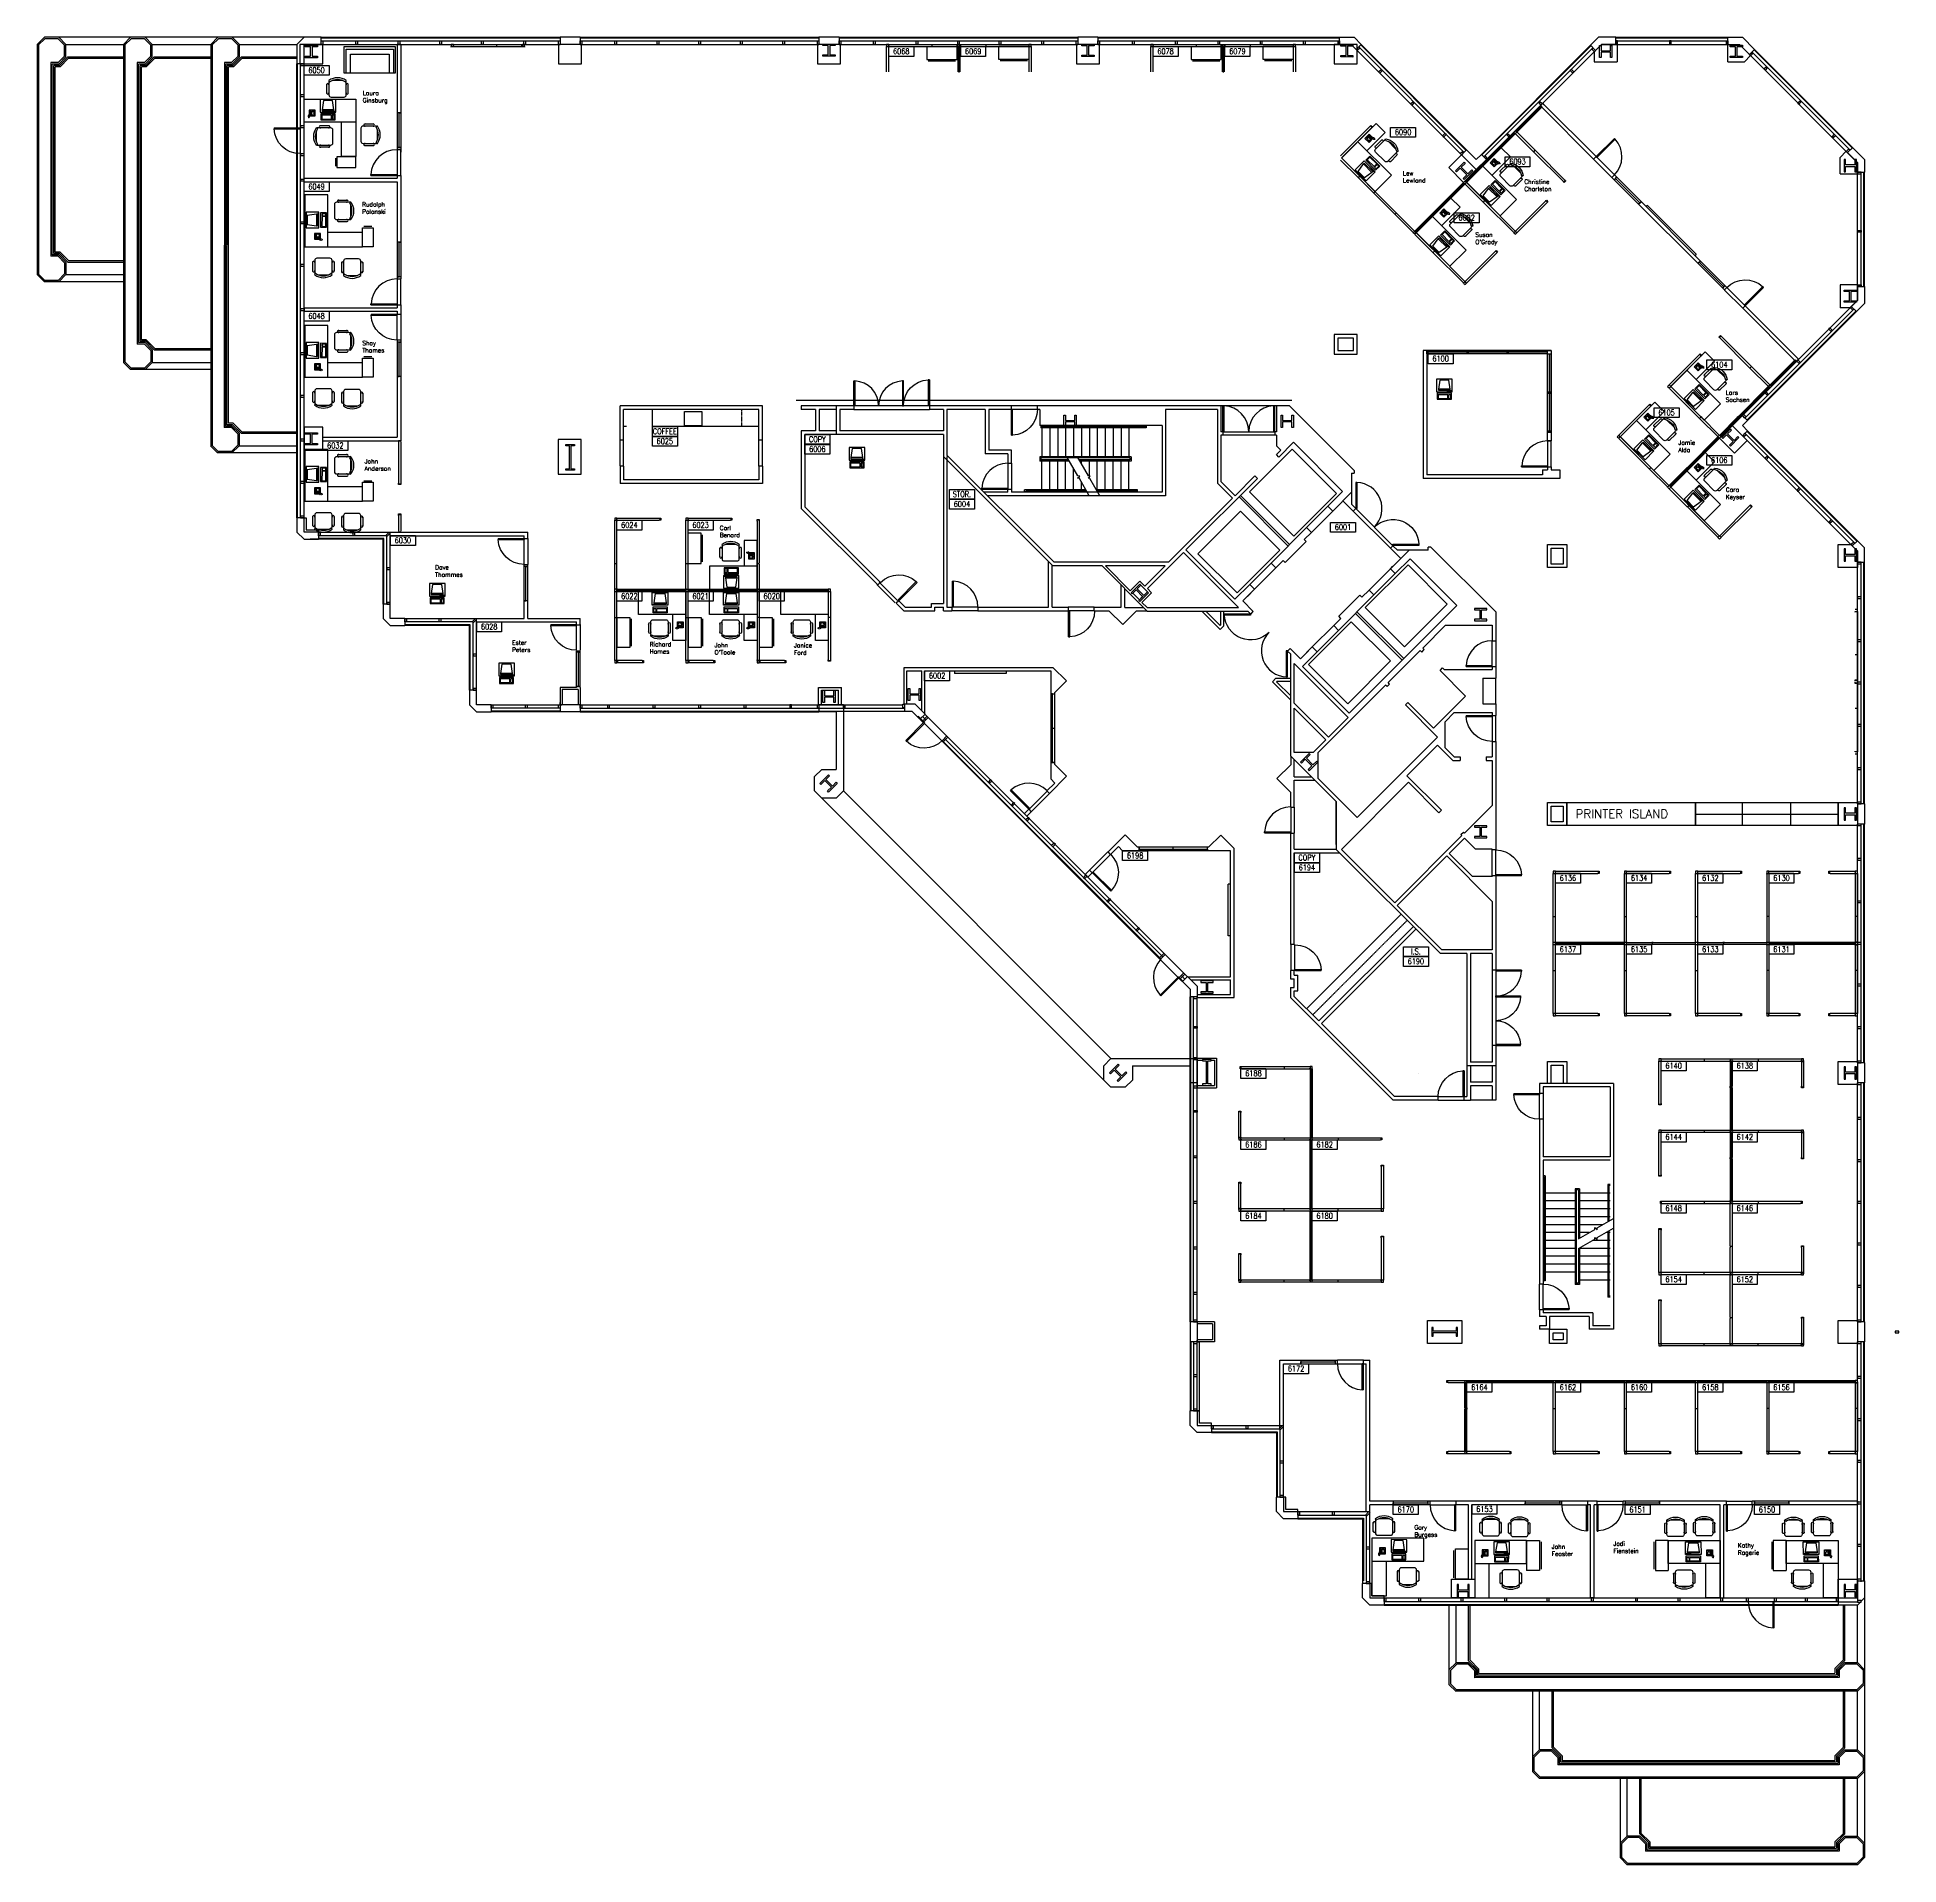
# Model space of a CAD drawing. Header units: millimetres. Extents: x 1760 to 4349, y 598 to 3139.
import ezdxf
from ezdxf.enums import TextEntityAlignment as Align

# ---------------------------------------------------------------- set-up
doc = ezdxf.new("R2010")
doc.units = ezdxf.units.MM
doc.linetypes.add('HIDDEN', pattern=[0.375, 0.25, -0.125])
for name, color, linetype in [('CHAIRS', 4, 'Continuous'), ('CPU', 6, 'Continuous'), ('E-B-CORE', 8, 'Continuous'), ('E-B-ELEV', 8, 'Continuous'), ('E-B-FURR', 6, 'Continuous'), ('E-B-GLAZ', 8, 'Continuous'), ('E-B-MULL', 8, 'Continuous'), ('E-B-SHEL', 2, 'Continuous'), ('E-C-HEAD', 5, 'Continuous'), ('E-F-CASE', 4, 'Continuous'), ('E-F-DOOR', 3, 'Continuous'), ('E-F-PLMB', 2, 'Continuous'), ('E-F-SILL', 8, 'Continuous'), ('E-F-STAIR', 8, 'Continuous'), ('E-F-TERR', 4, 'Continuous'), ('E-S-COLM', 8, 'Continuous'), ('EMPLOYEE', 1, 'Continuous'), ('FILE_CABINETS', 1, 'Continuous'), ('FURNITURE', 3, 'Continuous'), ('IDOORE', 2, 'Continuous'), ('IWALLE', 3, 'Continuous'), ('PANELS_201', 6, 'Continuous'), ('PHONES', 4, 'Continuous'), ('PRINTER_ISLAND', 7, 'Continuous'), ('RMNUM', 40, 'Continuous')]:
    doc.layers.add(name, color=color, linetype=linetype)
doc.styles.add('ARCHITXT', font='simplex.shx')
doc.styles.add('ROMANS', font='romans', dxfattribs={"width": 0.75, "height": 8})

# ---------------------------------------------------------------- blocks, each defined once
blk = doc.blocks.new('DR-36')
for p, q in [((0, 36), (0, 0)), ((0, 36), (1.5, 36)), ((1.5, 36), (1.5, 0)), ((0, 0), (1.5, 0))]:
    blk.add_line(p, q)
blk.add_arc((0, 0), 36, 0, 87.6141)
blk = doc.blocks.new('DOOR')
for p, q in [((23.430248, -26.001126), (23.430248, -62.225809)), ((25.177282, -26.001126), (23.430248, -26.001126)), ((25.177282, -62.225809), (25.177282, -26.001126)), ((23.902282, -62.225809), (25.177282, -62.225809))]:
    blk.add_line(p, q)
blk.add_arc((25.177282, -26.001126), 36.224684, 135, 267.984193)
blk = doc.blocks.new('DR-69P')
for points in [[(1.5, 0), (0, 0), (0, 34.5), (1.5, 34.5)], [(67.5, 0), (69, 0), (69, 34.5), (67.5, 34.5)]]:
    blk.add_lwpolyline(points, close=True)
for centre, start, end in [((0, 0), 0, 87.5104), ((69, 0), 92.4896, 180)]:
    blk.add_arc(centre, 34.5, start, end)
blk = doc.blocks.new('DR-72P')
for points in [[(1.5, 0), (0, 0), (0, 36), (1.5, 36)], [(70.5, 0), (72, 0), (72, 36), (70.5, 36)]]:
    blk.add_lwpolyline(points, close=True)
for centre, start, end in [((0, 0), 0, 87.6141), ((72, 0), 92.3859, 180)]:
    blk.add_arc(centre, 36, start, end)
blk = doc.blocks.new('RMNUM')
at = {"layer": 'RMNUM'}
blk.add_lwpolyline([(-16.33354, 6.674702), (18.388073, 6.674702), (18.388073, -6.982766), (-16.33354, -6.982766), (-16.33354, 6.674702)], dxfattribs=at)
at = {"layer": 'RMNUM', "style": 'ROMANS', "width": 0.75}
blk.add_attdef('NUMBER', text='', height=8, dxfattribs=at).set_placement((1.027267, 0.114097), align=Align.MIDDLE_CENTER)
blk = doc.blocks.new('DESK2')
for p, q in [((33, 0), (-33, 0)), ((-33, 0), (-33, -68)), ((33, -32), (33, 0)), ((-33, -32), (33, -32)), ((-15, -68), (-15, -32)), ((-33, -68), (-15, -68))]:
    blk.add_line(p, q)
blk = doc.blocks.new('CHAIR7')
for p, q in [((0, 9), (0, -9)), ((20, 12), (3, 12)), ((5.1, 15), (17.9, 15)), ((23, -7.4), (23, 7.4)), ((3, -12), (20, -12)), ((5.1, -15), (17.9, -15))]:
    blk.add_line(p, q)
for centre, radius, start, end in [((3, 9), 3, 90, 180), ((5.6, 13.5), 1.56, 73.7398, 286.2602), ((17.4, 13.5), 1.56, 253.7398, 106.2602), ((20, 9), 3, 62.4156, 90), ((22.3, 11.1), 1.1, 53.3099, 212.0274), ((4.8, 0), 19.6, 327.5758, 32.4242), ((7, 0), 20, 323.1301, 36.8699), ((3, -9), 3, 180, 270), ((5.6, -13.5), 1.56, 73.7398, 286.2602), ((17.4, -13.5), 1.56, 253.7398, 106.2602), ((20, -9), 3, 270, 297.5844), ((22.3, -11.1), 1.1, 147.9726, 306.6901)]:
    blk.add_arc(centre, radius, start, end)
blk = doc.blocks.new('RECTANG')
for p, q in [((1, 1), (0, 1)), ((0, 1), (0, 0)), ((0, 0), (1, 0)), ((1, 0), (1, 1))]:
    blk.add_line(p, q)
blk = doc.blocks.new('IBMAT', base_point=(61, 306))
for p, q in [((75, 307), (75, 306)), ((81, 307), (75, 307)), ((81, 306), (81, 307))]:
    blk.add_line(p, q)
at = {"xscale": 21, "yscale": 17, "zscale": 21}
blk.add_blockref('RECTANG', (61, 306), dxfattribs=at)
blk = doc.blocks.new('KEYBOARD', base_point=(60, 294))
for p, xscale, yscale, zscale in [((60, 294), 19, 8, 19), ((61, 295), 13, 5, 13), ((75, 295), 3, 5, 3)]:
    blk.add_blockref('RECTANG', p, dxfattribs=dict(xscale=xscale, yscale=yscale, zscale=zscale))
blk = doc.blocks.new('COMPUTER')
for p, q in [((-6.6, 16.2), (-8.5, 3.5)), ((-8.5, 3.5), (-8.5, 2)), ((8, 3.5), (-8.5, 3.5)), ((-8.5, 2), (8, 2)), ((6.1, 16.2), (-6.6, 16.2)), ((8, 3.5), (6.1, 16.2)), ((8, 2), (8, 3.5))]:
    blk.add_line(p, q)
at = {"xscale": 1.033846153846154, "yscale": 1.033846153846154, "zscale": 1.033846153846154}
for name, p in [('IBMAT', (-10.9, 0)), ('KEYBOARD', (-10, -10.5))]:
    blk.add_blockref(name, p, dxfattribs=at)
blk = doc.blocks.new('FNPHONE')
for p, q in [((-9.1, 0.2), (-9.7, 0)), ((-8.9, 0.6), (-9.5, 0.4)), ((-8.7, 1), (-9.3, 0.8)), ((-8.5, 1.4), (-9.1, 1.2)), ((-8.3, 1.8), (-8.9, 1.6)), ((-7.1, 0.6), (-7.5, -0.6)), ((-7.3, 6.5), (-7.3, 1.5)), ((-6.3, 6.5), (-6.3, 1.5)), ((-3.9, 4.8), (-3.9, 4.8)), ((-3.9, 3.9), (-3.9, 3.9)), ((-3.9, 3), (-3.9, 3)), ((-3.9, 2), (-3.9, 2)), ((-2.9, 4.8), (-2.9, 4.8)), ((-2.9, 3.9), (-2.9, 3.9)), ((-2.9, 3), (-2.9, 3)), ((-2.9, 2), (-2.9, 2)), ((-2, 4.8), (-2, 4.8)), ((-2, 3.9), (-2, 3.9)), ((-2, 3), (-2, 3)), ((-2, 2), (-2, 2)), ((-9.3, -0.2), (-9.9, -0.4)), ((-9.3, -0.6), (-9.9, -0.8)), ((-9.3, -1), (-9.9, -1.2)), ((-9.3, -1.4), (-9.9, -1.6)), ((-9.1, -1.8), (-9.7, -2)), ((-8.9, -2.2), (-9.5, -2.4)), ((-8.4, -2.5), (-9, -2.7)), ((-7.9, -2), (-8.5, -2.2)), ((-7.7, -1.6), (-8.3, -1.8)), ((-7.5, -1.2), (-8.1, -1.4)), ((-7.3, -0.8), (-7.9, -1))]:
    blk.add_line(p, q)
for centre, start, end in [((-6.8, 6.5), 298.4915, 241.5085), ((-6.8, 1.5), 118.4915, 61.5085)]:
    blk.add_arc(centre, 1.05, start, end)
for p, xscale, yscale, zscale in [((-8.2, 0), 8.20528234483245, 8.104073169521023, 8.20528234483245), ((-4.8, 1.3), 3.75, 4.375, 3.75), ((-4, 6.7), 2.03125, 0.46875, 2.03125)]:
    blk.add_blockref('RECTANG', p, dxfattribs=dict(xscale=xscale, yscale=yscale, zscale=zscale))
blk = doc.blocks.new('DESK3')
for p, q in [((72, 0), (0, 0)), ((0, 0), (0, -80)), ((72, -32), (72, 0)), ((0, -32), (72, -32)), ((20, -80), (20, -32)), ((0, -80), (20, -80))]:
    blk.add_line(p, q)
blk = doc.blocks.new('FC15X27A')
for p, q in [((7.53125, 0), (-7.53125, 0)), ((-7.53125, 0), (-7.53125, -26.5)), ((7.53125, -26.5), (7.53125, 0)), ((-7.53125, -26.5), (7.53125, -26.5)), ((-5.53125, -28.5), (5.53125, -28.5))]:
    blk.add_line(p, q)
blk = doc.blocks.new('FC42X18D')
for p, q in [((-21, 0), (-21, -18)), ((-21, 0), (21, 0)), ((21, -18), (21, 0)), ((-21, -18), (21, -18)), ((-19, -20), (19, -20))]:
    blk.add_line(p, q)
blk = doc.blocks.new('SOFA2')
for p, q in [((-36, 0), (-36, -36)), ((36, 0), (-36, 0)), ((36, -36), (36, 0)), ((-33, -36), (-33, -3)), ((-33, -3), (33, -3)), ((-27, -36), (-27, -10)), ((-27, -10), (27, -10)), ((27, -10), (27, -36)), ((33, -3), (33, -36)), ((-36, -36), (36, -36))]:
    blk.add_line(p, q)

msp = doc.modelspace()

# ---------------------------------------------------------------- linework, layer by layer
for p, q in [((2827.9, 2552.1), (2827.9, 2552.1)), ((3681.5, 1698.4), (3681.5, 1698.4))]:
    msp.add_line(p, q)
at = {"layer": 'E-B-CORE'}
for p, q in [((2871.4, 2626.3), (2871.4, 2586.3)), ((2895.9, 2626.3), (2871.4, 2626.3)), ((2876.4, 2621.3), (2876.4, 2591.3)), ((2895.9, 2621.3), (2876.4, 2621.3)), ((2895.9, 2626.3), (2895.9, 2621.3)), ((3025.4, 2626.3), (3000.9, 2626.3)), ((3000.9, 2626.3), (3000.9, 2621.3)), ((3020.4, 2621.3), (3000.9, 2621.3)), ((3020.4, 2621.3), (3020.4, 2591.3)), ((3115.2, 2626.3), (3025.4, 2626.3)), ((3078.4, 2621.3), (3025.4, 2621.3)), ((3025.4, 2621.3), (3025.4, 2557.8)), ((3078.4, 2621.3), (3078.4, 2559.7)), ((3083.4, 2621.3), (3083.4, 2564.7)), ((3115.2, 2621.3), (3083.4, 2621.3)), ((3115.2, 2621.3), (3115.2, 2626.3)), ((3406.4, 2626.3), (3151.2, 2626.3)), ((3151.2, 2621.3), (3151.2, 2626.3)), ((3154.4, 2621.3), (3151.2, 2621.3)), ((3154.4, 2621.3), (3154.4, 2598.7)), ((3329.4, 2621.3), (3329.4, 2501.3)), ((3401.4, 2621.3), (3329.4, 2621.3)), ((3401.4, 2621.3), (3401.4, 2518.8)), ((3406.4, 2626.3), (3406.4, 2590.3)), ((3501.7, 2626.3), (3483.8, 2626.3)), ((3483.8, 2626.3), (3483.8, 2590.3)), ((3591.8, 2536.3), (3501.7, 2626.3)), ((3020.4, 2591.3), (2876.4, 2591.3)), ((3324.4, 2598.7), (3154.4, 2598.7)), ((3324.4, 2598.7), (3324.4, 2506.3)), ((3409.1, 2590.3), (3406.4, 2590.3)), ((3409.1, 2590.3), (3409.1, 2585.3)), ((3483.8, 2590.3), (3481.1, 2590.3)), ((3481.1, 2590.3), (3481.1, 2585.3)), ((3020.4, 2586.3), (2871.4, 2586.3)), ((3020.4, 2586.3), (3020.4, 2555.8)), ((3114.9, 2564.7), (3083.4, 2564.7)), ((3114.9, 2546.3), (3114.9, 2564.7)), ((3406.4, 2585.3), (3406.4, 2520.8)), ((3409.1, 2585.3), (3406.4, 2585.3)), ((3483.8, 2585.3), (3481.1, 2585.3)), ((3483.4, 2558.5), (3489.7, 2564.8)), ((3483.8, 2585.3), (3483.8, 2570.7)), ((3483.8, 2570.7), (3489.7, 2564.8)), ((3486.9, 2555), (3507.4, 2575.5)), ((3507.4, 2575.5), (3575.6, 2507.2)), ((3172.5, 2403.7), (3020.4, 2555.8)), ((3174.5, 2408.7), (3025.4, 2557.8)), ((3109.9, 2559.7), (3078.4, 2559.7)), ((3109.9, 2559.7), (3109.9, 2546.3)), ((3109.9, 2546.3), (3114.9, 2546.3)), ((3486.9, 2555), (3483.4, 2558.5)), ((3357.7, 2425.8), (3457.2, 2525.3)), ((3401.4, 2518.8), (3422.5, 2497.7)), ((3406.4, 2520.8), (3426.1, 2501.2)), ((3426.1, 2501.2), (3453.7, 2528.8)), ((3457.2, 2525.3), (3453.7, 2528.8)), ((3587.8, 2532.6), (3591.8, 2532.6)), ((3587.8, 2532.6), (3587.8, 2489.4)), ((3591.8, 2536.3), (3591.8, 2532.6)), ((3109.9, 2506.3), (3076.9, 2506.3)), ((3329.4, 2501.3), (3081.9, 2501.3)), ((3109.9, 2506.3), (3109.9, 2510.3)), ((3109.9, 2510.3), (3114.9, 2510.3)), ((3114.9, 2510.3), (3114.9, 2506.3)), ((3324.4, 2506.3), (3114.9, 2506.3)), ((3333.6, 2408.7), (3422.5, 2497.7)), ((3555.1, 2486.7), (3575.6, 2507.2)), ((3555.1, 2486.7), (3561.8, 2480)), ((3561.8, 2480), (3587.8, 2506)), ((3576, 2494.2), (3590.3, 2479.9)), ((3587.8, 2489.4), (3593.8, 2483.4)), ((3590.3, 2479.9), (3593.8, 2483.4)), ((3476.1, 2407.7), (3525.4, 2457)), ((3495.7, 2408.2), (3525, 2437.5)), ((3522.2, 2440.3), (3532.1, 2450.3)), ((3522.2, 2440.3), (3525, 2437.5)), ((3525.4, 2457), (3532.1, 2450.3)), ((3333.6, 2408.7), (3174.5, 2408.7)), ((3304.1, 2372.2), (3354.2, 2422.2)), ((3354.2, 2422.2), (3430.7, 2345.7)), ((3357.7, 2425.8), (3425.9, 2357.5)), ((3476.1, 2407.7), (3482.8, 2401)), ((3482.8, 2401), (3492.8, 2411)), ((3492.8, 2411), (3495.7, 2408.2)), ((3642.1, 2428.3), (3645.6, 2431.8)), ((3656.3, 2414), (3642.1, 2428.3)), ((3642.1, 2399.8), (3668.1, 2425.7)), ((3651.7, 2425.7), (3645.6, 2431.8)), ((3648.8, 2393), (3669.3, 2413.5)), ((3694.4, 2425.7), (3651.7, 2425.7)), ((3734.3, 2348.5), (3669.3, 2413.5)), ((3694.4, 2425.7), (3694.4, 2429.7)), ((3698.4, 2429.7), (3694.4, 2429.7)), ((3788.4, 2339.7), (3698.4, 2429.7)), ((3241.1, 2403.7), (3172.5, 2403.7)), ((3241.1, 2403.7), (3304, 2340.7)), ((3328.6, 2403.7), (3245.7, 2403.7)), ((3245.7, 2403.7), (3280.2, 2369.2)), ((3293.7, 2382.6), (3280.2, 2369.2)), ((3293.7, 2382.6), (3300.6, 2375.7)), ((3300.6, 2375.7), (3328.6, 2403.7)), ((3642.1, 2399.8), (3645.6, 2403.3)), ((3648.8, 2393), (3642.1, 2399.8)), ((3283.8, 2365.6), (3290.7, 2358.7)), ((3290.7, 2358.7), (3293, 2356.5)), ((3293.7, 2378.4), (3305.7, 2366.4)), ((3294.4, 2379.1), (3294.4, 2379.1)), ((3309.9, 2366.4), (3296.5, 2352.9)), ((3304.1, 2372.2), (3309.9, 2366.4)), ((3425.9, 2357.5), (3446.4, 2378)), ((3425.9, 2357.5), (3446.4, 2378)), ((3436.7, 2354.9), (3453.1, 2371.3)), ((3443.1, 2361.3), (3453.1, 2371.3)), ((3446.4, 2378), (3453.1, 2371.3)), ((3446.4, 2378), (3453.1, 2371.3)), ((3569.8, 2314), (3619.1, 2363.4)), ((3570.2, 2333.6), (3599.6, 2362.9)), ((3602.4, 2360.1), (3599.6, 2362.9)), ((3602.4, 2360.1), (3612.4, 2370.1)), ((3619.1, 2363.4), (3612.4, 2370.1)), ((3296.5, 2352.9), (3303.7, 2345.7)), ((3303.7, 2345.7), (3430.7, 2345.7)), ((3304, 2340.7), (3443.7, 2340.7)), ((3405.2, 2315.3), (3379.8, 2340.7)), ((3405.2, 2315.3), (3379.8, 2340.7)), ((3405.2, 2320.9), (3385.4, 2340.7)), ((3406.2, 2321.9), (3406.2, 2340.7)), ((3410.2, 2320.2), (3410.2, 2340.7)), ((3436.7, 2354.9), (3451.3, 2340.2)), ((3443.7, 2340.7), (3447.7, 2336.7)), ((3447.7, 2336.7), (3451.3, 2340.2)), ((3563.1, 2320.8), (3573.1, 2330.7)), ((3573.1, 2330.7), (3570.2, 2333.6)), ((3584.7, 2198.8), (3734.3, 2348.5)), ((3788.4, 2339.7), (3788.4, 2299.7)), ((3406.2, 2321.9), (3405.2, 2320.9)), ((3410.2, 2320.2), (3405.2, 2315.3)), ((3569.8, 2314), (3563.1, 2320.8)), ((3686.9, 2289.5), (3718.6, 2321.1)), ((3718.6, 2321.1), (3783.4, 2321.1)), ((3783.4, 2321.1), (3783.4, 2299.7)), ((3499, 2285.1), (3502.6, 2288.7)), ((3503.4, 2280.9), (3499, 2285.2)), ((3516.9, 2274.6), (3502.5, 2288.8)), ((3503.4, 2222.8), (3503.4, 2280.9)), ((3516.9, 2274.6), (3533.4, 2291.1)), ((3519.6, 2263.9), (3540.1, 2284.3)), ((3519.6, 2263.9), (3540.1, 2284.3)), ((3523.4, 2281.1), (3533.4, 2291.1)), ((3540.1, 2284.3), (3533.4, 2291.1)), ((3540.1, 2284.3), (3533.4, 2291.1)), ((3638.8, 2241.4), (3683.4, 2286)), ((3685.5, 2283.8), (3683.4, 2286)), ((3685.5, 2283.8), (3689, 2287.4)), ((3689, 2287.4), (3686.9, 2289.5)), ((3783.4, 2299.7), (3788.4, 2299.7)), ((3508.4, 2212.8), (3508.4, 2268)), ((3583.4, 2193), (3508.4, 2268)), ((3584.7, 2198.8), (3519.6, 2263.9)), ((3711, 2258.4), (3714.5, 2261.9)), ((3746.6, 2222.7), (3711, 2258.4)), ((3716.7, 2259.7), (3714.5, 2261.9)), ((3716.7, 2259.7), (3783.4, 2259.7)), ((3783.4, 2263.7), (3788.4, 2263.7)), ((3783.4, 2263.7), (3783.4, 2259.7)), ((3788.4, 2263.7), (3788.4, 2247.7)), ((3482.9, 2247.5), (3478, 2242.5)), ((3503.4, 2217.1), (3478, 2242.5)), ((3503.4, 2217.1), (3478, 2242.5)), ((3482.9, 2247.5), (3503.4, 2247.5)), ((3484.6, 2243.5), (3483.6, 2242.5)), ((3503.4, 2222.8), (3483.6, 2242.5)), ((3484.6, 2243.5), (3503.4, 2243.5)), ((3503.4, 2139.2), (3503.4, 2238.5)), ((3541.5, 2144.1), (3635.3, 2237.9)), ((3637.4, 2235.8), (3635.3, 2237.9)), ((3637.4, 2235.8), (3640.9, 2239.3)), ((3640.9, 2239.3), (3638.8, 2241.4)), ((3770.4, 2247.7), (3770.4, 2211.7)), ((3770.4, 2247.7), (3788.4, 2247.7)), ((3503.4, 2210.2), (3503.4, 2217.1)), ((3503.4, 2139.2), (3503.4, 2203.1)), ((3555.8, 2165.4), (3508.4, 2212.8)), ((3552.3, 2161.9), (3508.4, 2205.8)), ((3508.4, 2144.1), (3508.4, 2205.8)), ((3662.9, 2210.3), (3666.4, 2213.8)), ((3707.4, 2165.7), (3662.9, 2210.3)), ((3702.1, 2178.1), (3666.4, 2213.8)), ((3746.6, 2222.7), (3702.1, 2178.1)), ((3770.4, 2211.7), (3788.4, 2211.7)), ((3788.4, 2211.7), (3788.4, 2195.7)), ((3555.8, 2165.4), (3583.4, 2193)), ((3730.7, 2199.7), (3718, 2186.9)), ((3718, 2150.9), (3718, 2186.9)), ((3730.7, 2199.7), (3783.4, 2199.7)), ((3783.4, 2199.7), (3783.4, 2195.7)), ((3783.4, 2195.7), (3788.4, 2195.7)), ((3534.4, 2144.1), (3552.3, 2161.9)), ((3595.7, 2054), (3707.4, 2165.7)), ((3665, 2112), (3707.4, 2154.4)), ((3728.6, 2133.2), (3707.4, 2154.4)), ((3730.7, 2138.2), (3718, 2150.9)), ((3783.4, 2159.7), (3788.4, 2159.7)), ((3783.4, 2159.7), (3783.4, 2138.2)), ((3788.4, 2159.7), (3788.4, 2008.7)), ((3566.7, 2075.9), (3503.4, 2139.2)), ((3534.4, 2144.1), (3508.4, 2144.1)), ((3541.5, 2108.2), (3541.5, 2144.1)), ((3728.6, 2133.2), (3739.1, 2133.2)), ((3730.7, 2138.2), (3739.1, 2138.2)), ((3739.1, 2138.2), (3739.1, 2133.2)), ((3775.1, 2138.2), (3775.1, 2133.2)), ((3775.1, 2138.2), (3783.4, 2138.2)), ((3775.1, 2133.2), (3783.4, 2133.2)), ((3783.4, 2133.2), (3783.4, 2070.6)), ((3595.7, 2054), (3541.5, 2108.2)), ((3573.8, 2009.5), (3667.1, 2102.8)), ((3713.1, 2063.9), (3665, 2112)), ((3709.5, 2060.4), (3667.1, 2102.8)), ((3566.7, 2016.5), (3566.7, 2075.9)), ((3566.7, 2075.9), (3566.7, 2009.5)), ((3709.5, 2060.4), (3713.1, 2063.9)), ((3744.9, 2032.1), (3783.4, 2070.6)), ((3648, 1935.2), (3741.4, 2028.6)), ((3723.8, 2003.9), (3745, 2025.1)), ((3739.9, 2030), (3743.5, 2033.5)), ((3741.4, 2028.6), (3739.9, 2030)), ((3744.9, 2032.1), (3743.5, 2033.5)), ((3745, 2025.1), (3760.4, 2009.7)), ((3711.5, 1864.7), (3566.7, 2009.5)), ((3648, 1935.2), (3573.8, 2009.5)), ((3651.6, 1931.7), (3720.3, 2000.4)), ((3720.3, 2000.4), (3783.4, 1937.2)), ((3723.8, 2003.9), (3756, 1971.7)), ((3783.4, 2009.7), (3760.4, 2009.7)), ((3783.4, 2009.7), (3783.4, 2008.7)), ((3788.4, 2008.7), (3783.4, 2008.7)), ((3783.4, 1971.7), (3756, 1971.7)), ((3783.4, 1972.7), (3783.4, 1971.7)), ((3788.4, 1972.7), (3783.4, 1972.7)), ((3788.4, 1972.7), (3788.4, 1841.7)), ((3713.5, 1869.7), (3651.6, 1931.7)), ((3783.4, 1937.2), (3783.4, 1869.7)), ((3748.4, 1864.7), (3711.5, 1864.7)), ((3783.4, 1869.7), (3713.5, 1869.7)), ((3748.4, 1864.7), (3748.4, 1708.7)), ((3753.4, 1864.7), (3753.4, 1713.7)), ((3783.4, 1864.7), (3753.4, 1864.7)), ((3783.4, 1864.7), (3783.4, 1841.7)), ((3788.4, 1841.7), (3783.4, 1841.7)), ((3783.4, 1736.7), (3783.4, 1713.7)), ((3788.4, 1736.7), (3783.4, 1736.7)), ((3788.4, 1736.7), (3788.4, 1708.7)), ((3788.4, 1708.7), (3748.4, 1708.7)), ((3783.4, 1713.7), (3753.4, 1713.7)), ((3952.4, 1684.2), (3849.4, 1684.2)), ((3849.4, 1684.2), (3849.4, 1670.2)), ((3952.4, 1684.2), (3952.4, 1342.2)), ((3854.4, 1670.2), (3849.4, 1670.2)), ((3947.4, 1679.2), (3854.4, 1679.2)), ((3854.4, 1679.2), (3854.4, 1670.2)), ((3947.4, 1679.2), (3947.4, 1582.2)), ((3849.4, 1634.2), (3849.4, 1405.2)), ((3854.4, 1634.2), (3849.4, 1634.2)), ((3854.4, 1634.2), (3854.4, 1582.2)), ((3947.4, 1582.2), (3854.4, 1582.2)), ((3947.4, 1577.2), (3854.4, 1577.2)), ((3854.4, 1577.2), (3854.4, 1405.2)), ((3854.4, 1405.2), (3849.4, 1405.2)), ((3854.4, 1369.2), (3849.4, 1369.2)), ((3849.4, 1369.2), (3849.4, 1360.2)), ((3858.4, 1360.2), (3849.4, 1360.2)), ((3858.4, 1347.2), (3849.4, 1347.2)), ((3849.4, 1347.2), (3849.4, 1342.2)), ((3854.4, 1369.2), (3854.4, 1365.2)), ((3923.4, 1365.2), (3854.4, 1365.2)), ((3858.4, 1360.2), (3858.4, 1347.2)), ((3863.4, 1360.2), (3863.4, 1342.2)), ((3918.4, 1360.2), (3863.4, 1360.2)), ((3918.4, 1360.2), (3918.4, 1342.2)), ((3923.4, 1365.2), (3923.4, 1347.2)), ((3947.4, 1347.2), (3923.4, 1347.2)), ((3863.4, 1342.2), (3849.4, 1342.2)), ((3952.4, 1342.2), (3918.4, 1342.2))]:
    msp.add_line(p, q, dxfattribs=at)
for points in [[(3887.4, 1342.2), (3887.4, 1322.7), (3863.4, 1322.7), (3863.4, 1342.2)], [(3882.4, 1337.2), (3882.4, 1327.7), (3868.4, 1327.7), (3868.4, 1337.2)]]:
    msp.add_lwpolyline(points, close=True, dxfattribs=at)
at = {"layer": 'E-B-ELEV'}
for p, q in [((3499.7, 2431.3), (3431.5, 2499.6)), ((3501.8, 2433.4), (3433.6, 2501.7)), ((3593.4, 2337.6), (3658.4, 2272.6)), ((3595.5, 2339.8), (3660.6, 2274.7))]:
    msp.add_line(p, q, dxfattribs=at)
for points in [[(3446.1, 2506.6), (3507.7, 2445), (3567.1, 2504.4), (3505.5, 2566)], [(3374.2, 2420.6), (3433.6, 2480), (3488.2, 2425.4), (3428.8, 2366)], [(3661.6, 2291.1), (3607.1, 2345.7), (3666.5, 2405), (3721, 2350.5)], [(3582.7, 2212.1), (3642.1, 2271.5), (3587.5, 2326.1), (3528.1, 2266.7)]]:
    msp.add_lwpolyline(points, close=True, dxfattribs=at)
at = {"layer": 'E-B-FURR'}
for p, q in [((2155.4, 3128.7), (2487.4, 3128.7)), ((2260.9, 3128.7), (2260.9, 2978.7)), ((2265.9, 3128.7), (2260.9, 3128.7)), ((2265.9, 3128.7), (2265.9, 2978.7)), ((2515.4, 3128.7), (2847.4, 3128.7)), ((2875.4, 3128.7), (3207.4, 3128.7)), ((3235.4, 3128.7), (3571.4, 3128.7)), ((3594.3, 3121.7), (3740.9, 2975.1)), ((3935.4, 3128.7), (3775.6, 2968.7)), ((3925.4, 3118.6), (3925.4, 3104.7)), ((3935.4, 3128.7), (4111.4, 3128.7)), ((3957.4, 3128.7), (3957.4, 3104.7)), ((4134.3, 3121.7), (4284.3, 2971.7)), ((4134.3, 3104.7), (4142.8, 3113.2)), ((2131.5, 2470.7), (2131.5, 3101.7)), ((3925.4, 3104.7), (3957.4, 3104.7)), ((4111.4, 3104.7), (4134.3, 3104.7)), ((3851.2, 3044.4), (3850.2, 3043.4)), ((3852.4, 3041.3), (3850.2, 3043.4)), ((3924.5, 2969.2), (3852.4, 3041.3)), ((3852.8, 3046), (3853.8, 3047)), ((3855.9, 3044.9), (3853.8, 3047)), ((3928, 2972.7), (3855.9, 3044.9)), ((4211.1, 3044.9), (4207.6, 3048.4)), ((2260.9, 2985.5), (2265.9, 2985.5)), ((2260.9, 2982.5), (2265.9, 2982.5)), ((4267.4, 2971.7), (4275.9, 2980.1)), ((3723.2, 2957.4), (3743.7, 2936.9)), ((4267.4, 2948.7), (4267.4, 2971.7)), ((2131.5, 2942.7), (2260.9, 2942.7)), ((2131.5, 2937.6), (2131.5, 2942.6)), ((2131.5, 2937.7), (2260.9, 2937.7)), ((2260.9, 2946.5), (2260.9, 2942.7)), ((2260.9, 2946.5), (2265.9, 2946.5)), ((2260.9, 2937.7), (2260.9, 2802.8)), ((2265.9, 2946.5), (2265.9, 2802.8)), ((4106.4, 2787.3), (3949.9, 2943.7)), ((4109.9, 2790.8), (3953.5, 2947.3)), ((4291.4, 2772.9), (4291.4, 2948.7)), ((4067.2, 2837), (3999.3, 2904.8)), ((2260.9, 2802.8), (2265.9, 2802.8)), ((4291.4, 2772.9), (4131.4, 2612.9)), ((4291.4, 2794.7), (4267.3, 2794.7)), ((4267.3, 2794.7), (4267.3, 2762.7)), ((2131.5, 2762.7), (2260.9, 2762.7)), ((2131.5, 2762.7), (2131.5, 2757.7)), ((2131.5, 2757.7), (2260.9, 2757.7)), ((2260.9, 2766.8), (2265.9, 2766.8)), ((2260.9, 2766.8), (2260.9, 2762.7)), ((2260.9, 2757.7), (2260.9, 2753.8)), ((2260.9, 2753.8), (2265.9, 2753.8)), ((2265.9, 2766.8), (2265.9, 2753.8)), ((4206.1, 2687.6), (4131.9, 2761.8)), ((4209.6, 2691.1), (4135.4, 2765.4)), ((4281.4, 2762.7), (4267.3, 2762.7)), ((2260.8, 2717.8), (2265.8, 2717.8)), ((2260.9, 2717.8), (2260.9, 2582.7)), ((2260.9, 2717.8), (2265.9, 2717.8)), ((2265.9, 2717.8), (2265.9, 2577.7)), ((3687.5, 2703.4), (3687.5, 2525.4)), ((3692.5, 2703.4), (3687.5, 2703.4)), ((3865.5, 2703.4), (3692.5, 2703.4)), ((3692.5, 2703.4), (3692.5, 2530.4)), ((3860.5, 2698.4), (3692.5, 2698.4)), ((3860.5, 2698.4), (3860.5, 2589.4)), ((3865.5, 2703.4), (3865.5, 2589.4)), ((4207.1, 2688.6), (4206.1, 2687.6)), ((4208.7, 2690.1), (4209.6, 2691.1)), ((2768.8, 2626.3), (2570.8, 2626.3)), ((2570.8, 2578.3), (2570.8, 2626.3)), ((2763.8, 2621.3), (2575.8, 2621.3)), ((2575.8, 2578.3), (2575.8, 2621.3)), ((2763.8, 2578.3), (2763.8, 2621.3)), ((2768.8, 2578.3), (2768.8, 2626.3)), ((2870.8, 2626.3), (2822.8, 2626.3)), ((2822.8, 2626.3), (2822.8, 2621.3)), ((2842.8, 2621.3), (2822.8, 2621.3)), ((2842.8, 2621.3), (2842.8, 2591.3)), ((2847.8, 2621.3), (2847.8, 2591.3)), ((2870.8, 2621.3), (2847.8, 2621.3)), ((2842.8, 2591.3), (2822.8, 2591.3)), ((2822.8, 2591.3), (2822.8, 2483.7)), ((2870.8, 2591.3), (2847.8, 2591.3)), ((3860.5, 2577.4), (3860.5, 2589.4)), ((3860.5, 2577.4), (3860.5, 2589.4)), ((3865.5, 2589.4), (3865.5, 2577.4)), ((3865.5, 2589.4), (3865.5, 2577.4)), ((2131.5, 2564.4), (2157.5, 2564.4)), ((2157.5, 2582.7), (2260.9, 2582.7)), ((2157.5, 2577.7), (2265.9, 2577.7)), ((2575.8, 2578.3), (2570.8, 2578.3)), ((2768.8, 2578.3), (2763.8, 2578.3)), ((2870.8, 2586.3), (2827.8, 2586.3)), ((2827.8, 2586.3), (2827.8, 2485.8)), ((3860.5, 2577.4), (3865.5, 2577.4)), ((4120.5, 2560.2), (4099.6, 2581.1)), ((4284.3, 2431.7), (4138.1, 2577.9)), ((2570.8, 2542.3), (2570.8, 2518.3)), ((2575.8, 2542.3), (2570.8, 2542.3)), ((2575.8, 2542.3), (2575.8, 2523.3)), ((2763.8, 2542.3), (2763.8, 2523.3)), ((2768.8, 2542.3), (2763.8, 2542.3)), ((2768.8, 2542.3), (2768.8, 2518.3)), ((3020.4, 2555.8), (3020.4, 2351.3)), ((3025.4, 2555.8), (3025.4, 2346.3)), ((3853.5, 2537.4), (3853.5, 2530.4)), ((3853.5, 2537.4), (3860.5, 2537.4)), ((3860.5, 2541.4), (3860.5, 2537.4)), ((3860.5, 2541.4), (3865.5, 2541.4)), ((3865.5, 2541.4), (3865.5, 2537.4)), ((3865.5, 2537.4), (3877.5, 2537.4)), ((3877.5, 2537.4), (3877.5, 2525.4)), ((2768.8, 2518.3), (2570.8, 2518.3)), ((2763.8, 2523.3), (2575.8, 2523.3)), ((3877.5, 2525.4), (3687.5, 2525.4)), ((3853.5, 2530.4), (3692.5, 2530.4)), ((2827.8, 2485.8), (2932.9, 2380.7)), ((2822.8, 2483.7), (2929.3, 2377.2)), ((2151.4, 2450.7), (2249.8, 2450.7)), ((2250.1, 2450.7), (2442.4, 2450.7)), ((2251.4, 2350.7), (2251.4, 2449.1)), ((2251.4, 2445.7), (2437.4, 2445.7)), ((2437.4, 2441.7), (2437.4, 2445.7)), ((2437.4, 2441.7), (2442.4, 2441.7)), ((2442.4, 2441.7), (2442.4, 2450.7)), ((3166.7, 2346.3), (3166.7, 2409.5)), ((4291.4, 2072.7), (4291.4, 2408.7)), ((2437.4, 2330.7), (2437.4, 2405.7)), ((2437.4, 2405.7), (2442.4, 2405.7)), ((2442.4, 2330.7), (2442.4, 2405.7)), ((3171.7, 2346.3), (3171.7, 2404.9)), ((2933, 2380.9), (2929.3, 2377.2)), ((3267.7, 2346.3), (3267.7, 2377.1)), ((3272.7, 2345.8), (3272.7, 2372.1)), ((2271.4, 2330.7), (2369.8, 2330.7)), ((2369.8, 2330.7), (2437.4, 2330.7)), ((2442.4, 2330.7), (2515.4, 2330.7)), ((2515.4, 2321.7), (2515.4, 2330.7)), ((2958.4, 2355.3), (2954.8, 2351.8)), ((2954.8, 2351.8), (2965.2, 2341.3)), ((2958.4, 2355.3), (2967.3, 2346.3)), ((2965.2, 2341.3), (3008.7, 2341.3)), ((2967.3, 2346.3), (3003.7, 2346.3)), ((3003.7, 2351.3), (3020.4, 2351.3)), ((3003.7, 2346.3), (3003.7, 2351.3)), ((3008.7, 2341.2), (3008.7, 2346.3)), ((3008.7, 2346.3), (3020.7, 2346.3)), ((3020.7, 2341.2), (3020.7, 2346.3)), ((3020.7, 2341.3), (3032.3, 2341.3)), ((3025.4, 2346.3), (3032.3, 2346.3)), ((3032.3, 2346.5), (3032.3, 2341.3)), ((3068.4, 2346.5), (3068.4, 2341.3)), ((3068.4, 2346.3), (3166.7, 2346.3)), ((3068.4, 2341.3), (3194.2, 2341.3)), ((3171.7, 2346.3), (3194.2, 2346.3)), ((3194.2, 2341), (3194.2, 2346.3)), ((3230.2, 2341), (3230.2, 2346.3)), ((3230.2, 2346.3), (3267.7, 2346.3)), ((3230.2, 2341.3), (3250.7, 2341.3)), ((3250.7, 2341.3), (3269.9, 2322.1)), ((3269.9, 2322.1), (3288.6, 2340.8)), ((3272.7, 2345.8), (3299, 2345.8)), ((3304, 2340.8), (3288.6, 2340.8)), ((2371.4, 2230.7), (2371.4, 2329.1)), ((2371.4, 2325.7), (2510.4, 2325.7)), ((2510.4, 2321.7), (2510.4, 2325.7)), ((2510.4, 2321.7), (2515.4, 2321.7)), ((2510.4, 2234.7), (2510.4, 2285.7)), ((2510.4, 2285.7), (2515.4, 2285.7)), ((2515.4, 2234.7), (2515.4, 2285.7)), ((2965.8, 2211.4), (2965.8, 2262.6)), ((2965.8, 2262.6), (3172.7, 2262.6)), ((2969.8, 2211.4), (2969.8, 2257.6)), ((2969.8, 2257.6), (2990.4, 2257.6)), ((2990.4, 2202.3), (2990.4, 2257.6)), ((2994.4, 2198.3), (2994.4, 2257.6)), ((2994.4, 2257.6), (3169.7, 2257.6)), ((3035.8, 2257.3), (3035.8, 2254.3)), ((3107.8, 2254.3), (3035.8, 2254.3)), ((3107.8, 2257.3), (3107.8, 2254.3)), ((3169.7, 2257.6), (3169.7, 2107.6)), ((3172.7, 2262.6), (3191.4, 2243.9)), ((2487.4, 2234.7), (2487.4, 2210.7)), ((2510.4, 2234.7), (2487.4, 2234.7)), ((2490.4, 2231.7), (2490.4, 2210.7)), ((2512.4, 2231.7), (2490.4, 2231.7)), ((2512.4, 2231.7), (2512.4, 2210.7)), ((2515.4, 2234.7), (2515.4, 2210.7)), ((2846.8, 2210.7), (2846.8, 2234.7)), ((2846.8, 2234.7), (2878.8, 2234.7)), ((2850.8, 2210.7), (2850.8, 2230.7)), ((2850.8, 2230.7), (2874.8, 2230.7)), ((2874.8, 2210.7), (2874.8, 2230.7)), ((2878.8, 2210.7), (2878.8, 2234.7)), ((3174.7, 2227.2), (3191.4, 2243.9)), ((3174.7, 2227.2), (3174.7, 2128.1)), ((2391.4, 2210.7), (2489.8, 2210.7)), ((2515.4, 2210.7), (2964.2, 2210.7)), ((2994.8, 2197.6), (3359.6, 1832.8)), ((3174.7, 2128.1), (3191.6, 2111.1)), ((3484.2, 2107.9), (3503.4, 2127.1)), ((3503.4, 2139.2), (3503.4, 2127.1)), ((3508.4, 2110.6), (3508.4, 2134.2)), ((3175.4, 2101.8), (3164.4, 2090.8)), ((3191.6, 2111.1), (3168, 2087.3)), ((3169.7, 2107.6), (3175.4, 2101.8)), ((3503.4, 2088.6), (3484.2, 2107.9)), ((3508.4, 2110.6), (3532, 2110.6)), ((3508.4, 2068.1), (3508.4, 2105.6)), ((3508.4, 2105.6), (3537, 2105.6)), ((3164.3, 2090.9), (3168, 2087.3)), ((3503.4, 2068.1), (3503.4, 2088.6)), ((3138.9, 2065.2), (3133.1, 2059.3)), ((3142.6, 2061.8), (3136.6, 2055.8)), ((3139.1, 2065.3), (3142.6, 2061.8)), ((3503.1, 2068.1), (3508.4, 2068.1)), ((3273.1, 2029.6), (3249.4, 2005.9)), ((3290.2, 2012.6), (3273.1, 2029.6)), ((3288.3, 2014.5), (3273.1, 2029.6)), ((3389.2, 2012.6), (3406, 2029.3)), ((3424.6, 2010.7), (3406, 2029.3)), ((3503.1, 2032.1), (3508.4, 2032.1)), ((3503.4, 1877.3), (3503.4, 2032.1)), ((3508.4, 2009.6), (3508.4, 2032.1)), ((4291.4, 1712.7), (4291.4, 2044.7)), ((3253, 2002.3), (3249.4, 2005.9)), ((3263.9, 2013.3), (3252.9, 2002.4)), ((3269.6, 2007.6), (3263.9, 2013.3)), ((3419.6, 2007.6), (3269.6, 2007.6)), ((3389.2, 2012.6), (3290.2, 2012.6)), ((3419.6, 1832.3), (3419.6, 2007.6)), ((3424.6, 1803.8), (3424.6, 2010.7)), ((3508.4, 2009.6), (3567, 2009.6)), ((3508.4, 1877.3), (3508.4, 2004.6)), ((3508.4, 2004.6), (3571.5, 2004.6)), ((3223.7, 1980.5), (3217.7, 1974.5)), ((3221.3, 1971), (3217.8, 1974.6)), ((3227.3, 1977), (3221.3, 1970.9)), ((3223.7, 1980.5), (3227.3, 1977)), ((3416.6, 1889.1), (3416.6, 1961.1)), ((3419.6, 1961.1), (3416.6, 1961.1)), ((3542.6, 1771), (3673.9, 1902.3)), ((3546.1, 1767.5), (3677.4, 1898.8)), ((3419.6, 1889.1), (3416.6, 1889.1)), ((3508.6, 1877.3), (3503.4, 1877.3)), ((3503.4, 1829.7), (3503.4, 1841.3)), ((3508.6, 1841.3), (3503.4, 1841.3)), ((3508.4, 1834.7), (3508.4, 1841.3)), ((3360.4, 1832.3), (3419.6, 1832.3)), ((3364.4, 1828.3), (3419.6, 1828.3)), ((3419.6, 1807.8), (3419.6, 1828.3)), ((3503.3, 1829.7), (3508.4, 1829.7)), ((3503.3, 1817.7), (3508.4, 1817.7)), ((3503.4, 1803.1), (3503.4, 1817.7)), ((3508.4, 1834.7), (3513.4, 1834.7)), ((3508.4, 1817.7), (3508.4, 1829.7)), ((3508.4, 1805.2), (3508.4, 1812.7)), ((3508.4, 1812.7), (3513.4, 1812.7)), ((3513.4, 1812.7), (3513.4, 1834.7)), ((3373.4, 1807.8), (3419.6, 1807.8)), ((3373.4, 1803.8), (3424.6, 1803.8)), ((3373.4, 1352.7), (3373.4, 1802.1)), ((3645.8, 1660.7), (3503.4, 1803.1)), ((3542.6, 1771), (3508.4, 1805.2)), ((3647.9, 1665.7), (3546.1, 1767.5)), ((3373.4, 1719.4), (3400.4, 1719.4)), ((3373.4, 1719.4), (3373.4, 1716.4)), ((3373.4, 1716.4), (3380.9, 1716.4)), ((3392.9, 1716.4), (3397.4, 1716.4)), ((3397.4, 1716.4), (3397.4, 1681)), ((3400.4, 1719.4), (3400.4, 1678)), ((3748.4, 1708.7), (3748.4, 1665.7)), ((3753.4, 1708.7), (3753.4, 1685.7)), ((3783.4, 1708.7), (3783.4, 1685.7)), ((3788.4, 1708.7), (3788.4, 1660.7)), ((3865.4, 1709.7), (3882.4, 1709.7)), ((3865.4, 1684.2), (3865.4, 1709.7)), ((3882.4, 1709.7), (3882.4, 1684.2)), ((3783.4, 1685.7), (3753.4, 1685.7)), ((4291.4, 1352.7), (4291.4, 1684.7)), ((3373.4, 1681), (3397.4, 1681)), ((3373.4, 1681), (3373.4, 1678)), ((3373.4, 1678), (3400.4, 1678)), ((3708.4, 1660.7), (3645.8, 1660.7)), ((3708.4, 1665.7), (3647.9, 1665.7)), ((3708.4, 1660.7), (3708.4, 1665.7)), ((3744.4, 1665.7), (3748.4, 1665.7)), ((3744.4, 1660.7), (3744.4, 1665.7)), ((3744.4, 1660.7), (3753.4, 1660.7)), ((3783.4, 1680.7), (3753.4, 1680.7)), ((3753.4, 1680.7), (3753.4, 1660.7)), ((3783.4, 1680.7), (3783.4, 1660.7)), ((3788.4, 1660.7), (3783.4, 1660.7)), ((3397.4, 1352.7), (3373.4, 1352.7)), ((3394.4, 1349.7), (3373.4, 1349.7)), ((3394.4, 1349.7), (3394.4, 1327.7)), ((3397.4, 1352.7), (3397.4, 1324.7)), ((3394.4, 1327.7), (3373.4, 1327.7)), ((3397.4, 1324.7), (3373.4, 1324.7)), ((4291.4, 992.7), (4291.4, 1324.7)), ((3488.4, 1299.1), (3568.5, 1299.1)), ((3488.4, 1203.7), (3488.4, 1299.1)), ((3568.5, 1294.1), (3568.5, 1299.1)), ((3604.5, 1299.1), (3613.5, 1299.1)), ((3604.5, 1294.1), (3604.5, 1299.1)), ((3613.5, 1103.3), (3613.5, 1299.1)), ((3493.4, 1294.1), (3568.5, 1294.1)), ((3493.4, 1207.1), (3493.4, 1294.1)), ((3604.5, 1294.1), (3608.5, 1294.1)), ((3608.5, 1088.7), (3608.5, 1294.1)), ((3393.4, 1208.7), (3491.8, 1208.7)), ((3493.4, 1108.7), (3493.4, 1207.1)), ((3513.4, 1088.7), (3611.8, 1088.7)), ((3697.4, 1103.3), (3613.5, 1103.3)), ((3697.4, 1098.3), (3613.5, 1098.3)), ((3613.5, 1087), (3613.5, 1098.3)), ((3697.4, 1098.3), (3697.4, 1103.3)), ((3880.5, 1103.3), (3733.4, 1103.3)), ((3733.4, 1098.3), (3733.4, 1103.3)), ((3750.4, 1098.3), (3733.4, 1098.3)), ((3750.4, 994.8), (3750.4, 1098.3)), ((3755.4, 994.8), (3755.4, 1098.3)), ((3880.5, 1098.3), (3755.4, 1098.3)), ((3880.5, 1098.3), (3880.5, 1103.3)), ((3880.5, 1098.1), (3880.5, 1103.1)), ((3916.5, 1098.3), (3916.5, 1103.3)), ((3929.5, 1103.3), (3916.5, 1103.3)), ((3920.4, 1098.3), (3916.5, 1098.3)), ((3920.4, 968.8), (3920.4, 1098.3)), ((3925.4, 968.8), (3925.4, 1098.3)), ((3929.5, 1098.3), (3925.4, 1098.3)), ((3929.5, 1098.3), (3929.5, 1103.3)), ((4109.2, 1103.3), (3965.5, 1103.3)), ((3965.5, 1098.3), (3965.5, 1103.3)), ((4100.4, 1098.3), (3965.5, 1098.3)), ((4100.4, 968.8), (4100.4, 1098.3)), ((4105.4, 968.8), (4105.4, 1098.3)), ((4109.2, 1098.3), (4105.4, 1098.3)), ((4109.2, 1098.3), (4109.2, 1103.3)), ((4291.4, 1103.3), (4145.2, 1103.3)), ((4145.2, 1098.3), (4145.2, 1103.3)), ((4291.4, 1098.3), (4145.2, 1098.3)), ((4148.2, 1098.3), (4148.2, 1103.3)), ((4291.4, 1103.3), (4291.4, 1098.2)), ((3613.4, 988.7), (3613.4, 1087.1)), ((3727.1, 968.8), (3727.1, 994.8)), ((3633.4, 968.8), (4264.4, 968.8)), ((3925.4, 968.8), (3920.4, 968.8)), ((4100.3, 968.8), (4105.3, 968.8))]:
    msp.add_line(p, q, dxfattribs=at)
for points in [[(2157.5, 3128.7), (2125.5, 3128.7), (2125.5, 3101.7), (2157.5, 3101.7)], [(2517.4, 3128.7), (2485.4, 3128.7), (2485.4, 3101.7), (2517.4, 3101.7)], [(2877.4, 3128.7), (2845.4, 3128.7), (2845.4, 3101.7), (2877.4, 3101.7)], [(3237.4, 3128.7), (3205.4, 3128.7), (3205.4, 3101.7), (3237.4, 3101.7)], [(3595.9, 3128.7), (3563.9, 3128.7), (3563.9, 3101.7), (3595.9, 3101.7)], [(3595.9, 2725.3), (3563.9, 2725.3), (3563.9, 2698.3), (3595.9, 2698.3)], [(3590.9, 2720.3), (3568.9, 2720.3), (3568.9, 2703.3), (3590.9, 2703.3)], [(2516.8, 2579.3), (2484.8, 2579.3), (2484.8, 2531.3), (2516.8, 2531.3)], [(3887.4, 2433.3), (3887.4, 2401.3), (3860.4, 2401.3), (3860.4, 2433.3)], [(3882.4, 2428.3), (3882.4, 2406.3), (3865.4, 2406.3), (3865.4, 2428.3)], [(3887.4, 2074.7), (3887.4, 2042.7), (3860.4, 2042.7), (3860.4, 2074.7)], [(4291.4, 2074.7), (4291.4, 2042.7), (4264.4, 2042.7), (4264.4, 2074.7)], [(3882.4, 2069.7), (3882.4, 2047.7), (3865.4, 2047.7), (3865.4, 2069.7)], [(4291.4, 1714.7), (4291.4, 1682.7), (4264.4, 1682.7), (4264.4, 1714.7)], [(3741.4, 1354.7), (3741.4, 1322.7), (3693.4, 1322.7), (3693.4, 1354.7)], [(4291.4, 1354.7), (4291.4, 1322.7), (4264.4, 1322.7), (4264.4, 1354.7)], [(4291.4, 994.8), (4291.4, 962.8), (4264.4, 962.8), (4264.4, 994.8)]]:
    msp.add_lwpolyline(points, close=True, dxfattribs=at)
for points in [[(4111.4, 3104.7), (4111.4, 3128.7), (4127.3, 3128.7), (4134.3, 3121.7)], [(3723.2, 2957.4), (3740.9, 2975.1)], [(3761.4, 2954.6), (3740.9, 2975.1)], [(3743.7, 2936.9), (3761.4, 2954.6)], [(3928, 2972.7), (3924.5, 2969.2)], [(4267.4, 2948.7), (4291.4, 2948.7), (4291.4, 2964.6), (4284.3, 2971.7)], [(3953.5, 2947.3), (3949.9, 2943.7)], [(3999.3, 2904.8), (3997.8, 2903.3)], [(4067.2, 2837), (4065.6, 2835.4)], [(4109.9, 2790.8), (4106.4, 2787.3)], [(4135.4, 2765.4), (4131.9, 2761.8)], [(2157.5, 2596.7), (2131.5, 2596.7), (2131.5, 2564.4)], [(2157.5, 2564.4), (2157.5, 2596.7)], [(4099.6, 2581.1), (4117.3, 2598.7)], [(4117.3, 2598.7), (4138.1, 2577.9)], [(4120.5, 2560.2), (4138.1, 2577.9)], [(2131.4, 2470.7), (2134.4, 2470.7), (2134.4, 2453.7), (2151.4, 2453.7), (2151.4, 2450.7)], [(4291.4, 2424.6), (4291.4, 2401.3), (4264.4, 2401.3), (4264.4, 2433.3), (4282.8, 2433.3)], [(3860.4, 1684.2), (3860.4, 1714.7), (3887.4, 1714.7)], [(3887.4, 1714.7), (3887.4, 1684.2)], [(3393.4, 1208.7), (3393.4, 1211.7), (3376.4, 1211.7), (3376.4, 1228.7), (3373.4, 1228.7)], [(3513.4, 1088.7), (3513.4, 1091.7), (3496.4, 1091.7), (3496.4, 1108.7), (3493.4, 1108.7)], [(3633.4, 968.7), (3633.4, 971.7), (3616.4, 971.7), (3616.4, 988.7), (3613.4, 988.7)], [(3759.4, 994.8), (3759.4, 968.8), (3727.1, 968.8)], [(3727.1, 994.8), (3759.4, 994.8)]]:
    msp.add_lwpolyline(points, dxfattribs=at)
at = {"layer": 'E-B-GLAZ'}
for p, q in [((2155.4, 3138.7), (2487.4, 3138.7)), ((2155.4, 3137.7), (2487.4, 3137.7)), ((2155.4, 3133.7), (2487.4, 3133.7)), ((2515.4, 3138.7), (2847.4, 3138.7)), ((2515.4, 3137.7), (2847.4, 3137.7)), ((2515.4, 3133.7), (2847.4, 3133.7)), ((2875.4, 3138.7), (3207.4, 3138.7)), ((2875.4, 3137.7), (3207.4, 3137.7)), ((2875.4, 3133.7), (3207.4, 3133.7)), ((3235.4, 3138.7), (3571.4, 3138.7)), ((3235.4, 3137.7), (3571.4, 3137.7)), ((3235.4, 3133.7), (3571.4, 3133.7)), ((3955.3, 3138.7), (4111.4, 3138.7)), ((3955.3, 3137.7), (4111.4, 3137.7)), ((3955.3, 3133.7), (4111.4, 3133.7)), ((3597.9, 3125.2), (3744.2, 2978.9)), ((3600.7, 3128), (3747.1, 2981.7)), ((3601.4, 3128.7), (3747.8, 2982.4)), ((3920, 3127.5), (3768.5, 2975.8)), ((3920.7, 3126.8), (3769.2, 2975.1)), ((3923.6, 3123.9), (3772, 2972.3)), ((4144.9, 3118.2), (4281.1, 2981.9)), ((4147.7, 3121), (4284, 2984.8)), ((4148.4, 3121.8), (4284.7, 2985.5)), ((2121.4, 2470.7), (2121.4, 3101.8)), ((2122.4, 2470.7), (2122.4, 3101.8)), ((2126.4, 2470.7), (2126.4, 3101.7)), ((4300.4, 2792.3), (4300.4, 2951.1)), ((4301.4, 2792.3), (4301.4, 2951.1)), ((4296.4, 2792.3), (4296.4, 2948.7)), ((3987, 2906.5), (3990.5, 2910.1)), ((4103.6, 2790), (4107.1, 2793.6)), ((4286.4, 2760.8), (4135, 2609.3)), ((4289.3, 2758), (4137.8, 2606.5)), ((4290, 2757.3), (4138.5, 2605.8)), ((3694.5, 2698.4), (3694.5, 2703.4)), ((3748.8, 2700.9), (3694.5, 2700.9)), ((3748.8, 2698.4), (3748.8, 2703.4)), ((3750.8, 2698.4), (3750.8, 2703.4)), ((3804.2, 2700.9), (3750.8, 2700.9)), ((3804.2, 2698.4), (3804.2, 2703.4)), ((3806.2, 2698.4), (3806.2, 2703.4)), ((3860.5, 2700.9), (3806.2, 2700.9)), ((3860.5, 2698.4), (3860.5, 2703.4)), ((3860.5, 2698.4), (3865.5, 2698.4)), ((3863, 2698.4), (3863, 2645.9)), ((3860.5, 2645.9), (3865.5, 2645.9)), ((3860.5, 2643.9), (3865.5, 2643.9)), ((3863, 2643.9), (3863, 2591.4)), ((3860.5, 2591.4), (3865.5, 2591.4)), ((3860.5, 2589.4), (3865.5, 2589.4)), ((3860.5, 2589.4), (3865.5, 2589.4)), ((3865.5, 2589.4), (3860.5, 2589.4)), ((3865.5, 2589.4), (3860.5, 2589.4)), ((4290.7, 2438), (4137.8, 2591)), ((4291.4, 2438.7), (4138.5, 2591.7)), ((4287.9, 2435.2), (4135, 2588.1)), ((2121.4, 2560.7), (2021.4, 2560.7)), ((2233.8, 2440.7), (2139.8, 2440.7)), ((2246.4, 2445.7), (2151.4, 2445.7)), ((2242.4, 2441.7), (2151.4, 2441.7)), ((2241.4, 2440.7), (2151.4, 2440.7)), ((2241.4, 2350.7), (2241.4, 2440.7)), ((2242.4, 2350.7), (2242.4, 2441.7)), ((2246.4, 2350.7), (2246.4, 2445.7)), ((4296.4, 2072.7), (4296.4, 2408.7)), ((4300.4, 2072.7), (4300.4, 2408.7)), ((4301.4, 2072.7), (4301.4, 2408.7)), ((2366.4, 2325.7), (2271.4, 2325.7)), ((2362.4, 2321.7), (2271.4, 2321.7)), ((2361.4, 2320.7), (2271.4, 2320.7)), ((2361.4, 2230.7), (2361.4, 2320.7)), ((2362.4, 2230.7), (2362.4, 2321.7)), ((2366.4, 2230.7), (2366.4, 2325.7)), ((2487.4, 2205.7), (2391.4, 2205.7)), ((2487.4, 2201.7), (2391.4, 2201.7)), ((2487.4, 2200.7), (2391.4, 2200.7)), ((2515.4, 2205.7), (2966.4, 2205.7)), ((2515.4, 2201.7), (2966.4, 2201.7)), ((2515.4, 2200.7), (2847.4, 2200.7)), ((2992.4, 2186.1), (2984.2, 2194.3)), ((2993.2, 2186.8), (2985.2, 2194.7)), ((2997.8, 2194.6), (2990.7, 2187.5)), ((2996, 2189.6), (2991.4, 2194.2)), ((2999.4, 2193), (2992.3, 2186)), ((3169.7, 2178), (3174.7, 2178)), ((3025.2, 2167.2), (3018.2, 2160.2)), ((3322.1, 1856.5), (3018.2, 2160.3)), ((3322.8, 1857.2), (3018.9, 2161)), ((3026.8, 2165.6), (3019.8, 2158.6)), ((3325.6, 1860), (3021.8, 2163.8)), ((4296.4, 1712.7), (4296.4, 2044.7)), ((4300.4, 1712.7), (4300.4, 2044.7)), ((4301.4, 1712.7), (4301.4, 2044.7)), ((3340, 2007.6), (3340, 2012.6)), ((3327.3, 1865.1), (3320.2, 1858)), ((3328.9, 1863.5), (3321.8, 1856.4)), ((3354.7, 1837.7), (3347.6, 1830.7)), ((3363.4, 1815.1), (3347.7, 1830.8)), ((3353.4, 1826.5), (3348.4, 1831.5)), ((3356.3, 1836.1), (3349.2, 1829.1)), ((3356.3, 1829.3), (3351.3, 1834.3)), ((3363.4, 1352.7), (3363.4, 1804.4)), ((3364.4, 1352.7), (3364.4, 1804.4)), ((3368.4, 1352.7), (3368.4, 1804.4)), ((4296.4, 1352.7), (4296.4, 1684.7)), ((4300.4, 1352.7), (4300.4, 1684.7)), ((4301.4, 1352.7), (4301.4, 1684.7)), ((3363.4, 1324.7), (3363.4, 1228.7)), ((3364.4, 1324.7), (3364.4, 1228.7)), ((3368.4, 1324.7), (3368.4, 1228.7)), ((4296.4, 990.9), (4296.4, 1322.9)), ((4300.4, 992.4), (4300.4, 1324.7)), ((4301.4, 992.5), (4301.4, 1324.7)), ((3393.4, 1203.7), (3488.4, 1203.7)), ((3393.4, 1199.7), (3484.4, 1199.7)), ((3393.4, 1198.7), (3483.4, 1198.7)), ((3483.4, 1198.7), (3483.4, 1108.7)), ((3484.4, 1199.7), (3484.4, 1108.7)), ((3488.4, 1203.7), (3488.4, 1108.7)), ((3513.4, 1083.7), (3608.4, 1083.7)), ((3513.4, 1079.7), (3604.4, 1079.7)), ((3513.4, 1078.7), (3603.4, 1078.7)), ((3603.4, 1078.7), (3603.4, 988.7)), ((3604.4, 1079.7), (3604.4, 992.7)), ((3608.4, 1083.7), (3608.4, 992.7)), ((3633.4, 963.7), (4264.4, 963.7)), ((3633.4, 959.7), (4264.5, 959.7)), ((3633.4, 958.7), (4264.5, 958.7))]:
    msp.add_line(p, q, dxfattribs=at)
for points in [[(2265.9, 2985.5), (2260.9, 2985.5), (2263.6, 2985.5), (2263.6, 3033.5), (2265.9, 3033.5), (2260.9, 3033.5)], [(3990.5, 2910.1), (3987, 2906.5), (3988.9, 2908.4), (3954.9, 2942.3), (3956.6, 2944), (3953.1, 2940.5)], [(2265.9, 2805.6), (2260.9, 2805.6), (2263.6, 2805.6), (2263.6, 2853.6), (2265.9, 2853.6), (2260.9, 2853.6)], [(4107.1, 2793.6), (4103.6, 2790), (4105.4, 2791.9), (4071.5, 2825.8), (4073.2, 2827.5), (4069.6, 2824)], [(2265.9, 2666.8), (2260.9, 2666.8), (2263.6, 2666.8), (2263.6, 2714.8), (2265.9, 2714.8), (2260.9, 2714.8)], [(2442.3, 2354.9), (2437.3, 2354.9), (2440, 2354.9), (2440, 2402.9), (2442.3, 2402.9), (2437.3, 2402.9)], [(2515.5, 2235.9), (2510.5, 2235.9), (2513.2, 2235.9), (2513.2, 2283.9), (2515.5, 2283.9), (2510.5, 2283.9)], [(3169.7, 2130.4), (3174.7, 2130.4), (3172.1, 2130.4), (3172.1, 2225.6), (3169.7, 2225.6), (3174.7, 2225.6)], [(3292.5, 2007.7), (3292.5, 2012.7), (3292.5, 2010), (3387.6, 2010), (3387.6, 2007.7), (3387.6, 2012.7)], [(3517.3, 1299.3), (3517.3, 1294.3), (3517.3, 1296.9), (3565.3, 1296.9), (3565.3, 1299.3), (3565.3, 1294.3)], [(3646, 1103.3), (3646, 1098.3), (3646, 1100.9), (3694, 1100.9), (3694, 1103.3), (3694, 1098.3)], [(3829.5, 1103.3), (3829.5, 1098.3), (3829.5, 1100.9), (3877.5, 1100.9), (3877.5, 1103.3), (3877.5, 1098.3)], [(3968.3, 1103.3), (3968.3, 1098.3), (3968.3, 1100.9), (4016.3, 1100.9), (4016.3, 1103.3), (4016.3, 1098.3)], [(4148.2, 1103.3), (4148.2, 1098.3), (4148.2, 1100.9), (4196.2, 1100.9), (4196.2, 1103.3), (4196.2, 1098.3)]]:
    msp.add_lwpolyline(points, dxfattribs=at)
at = {"layer": 'E-B-MULL'}
for points in [[(2157.5, 3133.7), (2157.5, 3128.7), (2155.3, 3128.7), (2155.3, 3133.7)], [(2205.7, 3133.7), (2205.7, 3128.7), (2203.4, 3128.7), (2203.4, 3133.7)], [(2264.7, 3133.7), (2264.7, 3128.7), (2262.4, 3128.7), (2262.4, 3133.7)], [(2322.5, 3133.7), (2322.5, 3128.7), (2320.3, 3128.7), (2320.3, 3133.7)], [(2380.4, 3133.7), (2380.4, 3128.7), (2378.2, 3128.7), (2378.2, 3133.7)], [(2439.4, 3133.7), (2439.4, 3128.7), (2437.2, 3128.7), (2437.2, 3133.7)], [(2487.4, 3133.7), (2487.4, 3128.7), (2485.2, 3128.7), (2485.2, 3133.7)], [(2517.7, 3133.7), (2517.7, 3128.7), (2515.4, 3128.7), (2515.4, 3133.7)], [(2565.7, 3133.7), (2565.7, 3128.7), (2563.4, 3128.7), (2563.4, 3133.7)], [(2624.7, 3133.7), (2624.7, 3128.7), (2622.4, 3128.7), (2622.4, 3133.7)], [(2682.5, 3133.7), (2682.5, 3128.7), (2680.3, 3128.7), (2680.3, 3133.7)], [(2740.4, 3133.7), (2740.4, 3128.7), (2738.2, 3128.7), (2738.2, 3133.7)], [(2799.4, 3133.7), (2799.4, 3128.7), (2797.2, 3128.7), (2797.2, 3133.7)], [(2847.4, 3133.7), (2847.4, 3128.7), (2845.2, 3128.7), (2845.2, 3133.7)], [(2877.7, 3133.7), (2877.7, 3128.7), (2875.4, 3128.7), (2875.4, 3133.7)], [(2925.7, 3133.7), (2925.7, 3128.7), (2923.4, 3128.7), (2923.4, 3133.7)], [(2984.7, 3133.7), (2984.7, 3128.7), (2982.4, 3128.7), (2982.4, 3133.7)], [(3042.5, 3133.7), (3042.5, 3128.7), (3040.3, 3128.7), (3040.3, 3133.7)], [(3100.4, 3133.7), (3100.4, 3128.7), (3098.2, 3128.7), (3098.2, 3133.7)], [(3159.4, 3133.7), (3159.4, 3128.7), (3157.2, 3128.7), (3157.2, 3133.7)], [(3207.4, 3133.7), (3207.4, 3128.7), (3205.2, 3128.7), (3205.2, 3133.7)], [(3237.7, 3133.7), (3237.7, 3128.7), (3235.4, 3128.7), (3235.4, 3133.7)], [(3285.7, 3133.7), (3285.7, 3128.7), (3283.4, 3128.7), (3283.4, 3133.7)], [(3345.7, 3133.7), (3345.7, 3128.7), (3343.4, 3128.7), (3343.4, 3133.7)], [(3404.5, 3133.7), (3404.5, 3128.7), (3402.3, 3128.7), (3402.3, 3133.7)], [(3463.4, 3133.7), (3463.4, 3128.7), (3461.2, 3128.7), (3461.2, 3133.7)], [(3523.4, 3133.7), (3523.4, 3128.7), (3521.2, 3128.7), (3521.2, 3133.7)], [(3571.4, 3133.7), (3571.4, 3128.7), (3569.2, 3128.7), (3569.2, 3133.7)], [(3955.3, 3133.7), (3955.3, 3128.7), (3957.6, 3128.7), (3957.6, 3133.7)], [(4030.3, 3133.7), (4030.3, 3128.7), (4032.5, 3128.7), (4032.5, 3133.7)], [(4111.4, 3133.7), (4111.4, 3128.7), (4109.2, 3128.7), (4109.2, 3133.7)], [(3599.5, 3123.6), (3595.9, 3120.1), (3594.3, 3121.7), (3597.9, 3125.2)], [(3922, 3122.3), (3925.5, 3118.8), (3927.1, 3120.4), (3923.6, 3123.9)], [(4146.4, 3116.6), (4142.9, 3113), (4141.3, 3114.6), (4144.8, 3118.2)], [(2126.4, 3099.5), (2131.4, 3099.5), (2131.4, 3101.7), (2126.4, 3101.7)], [(3630.8, 3092.3), (3627.2, 3088.8), (3625.6, 3090.4), (3629.2, 3093.9)], [(3892.1, 3092.3), (3895.6, 3088.8), (3897.2, 3090.4), (3893.7, 3093.9)], [(4166.5, 3096.6), (4163, 3093), (4161.4, 3094.6), (4164.9, 3098.1)], [(2126.4, 3056.5), (2131.4, 3056.5), (2131.4, 3058.7), (2126.4, 3058.7)], [(3675.1, 3047.9), (3671.6, 3044.4), (3670, 3046), (3673.6, 3049.5)], [(3847.7, 3047.9), (3851.2, 3044.4), (3852.8, 3046), (3849.3, 3049.5)], [(4213.7, 3049.4), (4210.1, 3045.9), (4208.6, 3047.5), (4212.1, 3051)], [(2126.4, 3013.3), (2131.4, 3013.3), (2131.4, 3015.5), (2126.4, 3015.5)], [(3717.9, 3005.1), (3714.4, 3001.6), (3716, 3000), (3719.5, 3003.6)], [(3804.9, 3005.1), (3808.4, 3001.6), (3806.9, 3000), (3803.3, 3003.6)], [(4259.2, 3003.8), (4255.7, 3000.3), (4257.3, 2998.7), (4260.8, 3002.2)], [(2126.4, 2974.5), (2131.4, 2974.5), (2131.4, 2976.7), (2126.4, 2976.7)], [(3744.2, 2978.8), (3740.7, 2975.3), (3739.1, 2976.9), (3742.6, 2980.4)], [(4281.2, 2982), (4277.7, 2978.5), (4276.1, 2980.1), (4279.6, 2983.6)], [(3772, 2972.3), (3775.6, 2968.7), (3777.2, 2970.3), (3773.6, 2973.9)], [(4296.4, 2951.1), (4291.4, 2951.1), (4291.4, 2948.9), (4296.4, 2948.9)], [(2126.4, 2938.9), (2131.4, 2938.9), (2131.4, 2941.1), (2126.4, 2941.1)], [(2126.4, 2879.6), (2131.4, 2879.6), (2131.4, 2881.8), (2126.4, 2881.8)], [(4296.4, 2867.6), (4291.4, 2867.6), (4291.4, 2869.9), (4296.4, 2869.9)], [(2126.4, 2820.4), (2131.4, 2820.4), (2131.4, 2822.6), (2126.4, 2822.6)], [(4296.4, 2792.3), (4291.4, 2792.3), (4291.4, 2794.6), (4296.4, 2794.6)], [(2126.4, 2759), (2131.4, 2759), (2131.4, 2761.3), (2126.4, 2761.3)], [(4284.8, 2759.2), (4281.3, 2762.8), (4282.9, 2764.3), (4286.4, 2760.8)], [(4255, 2729.4), (4251.5, 2732.9), (4253.1, 2734.5), (4256.6, 2731)], [(2126.4, 2697.5), (2131.4, 2697.5), (2131.4, 2699.8), (2126.4, 2699.8)], [(4210.6, 2685), (4207.1, 2688.5), (4208.7, 2690.1), (4212.2, 2686.6)], [(2126.4, 2638.4), (2131.4, 2638.4), (2131.4, 2640.6), (2126.4, 2640.6)], [(4167.8, 2642.2), (4164.3, 2645.8), (4162.7, 2644.2), (4166.2, 2640.6)], [(4135, 2609.3), (4131.4, 2612.9), (4133, 2614.5), (4136.5, 2610.9)], [(2126.4, 2577.7), (2131.4, 2577.7), (2131.4, 2579.9), (2126.4, 2579.9)], [(4135, 2588.1), (4131.4, 2584.6), (4133, 2583), (4136.5, 2586.5)], [(4167.8, 2555.2), (4164.3, 2551.7), (4162.7, 2553.3), (4166.2, 2556.8)], [(2126.4, 2518.8), (2131.4, 2518.8), (2131.4, 2521.1), (2126.4, 2521.1)], [(4210.6, 2512.5), (4207.1, 2508.9), (4208.7, 2507.3), (4212.2, 2510.9)], [(2126.4, 2470.7), (2131.4, 2470.7), (2131.4, 2473), (2126.4, 2473)], [(4255, 2468.1), (4251.5, 2464.5), (4253.1, 2462.9), (4256.6, 2466.5)], [(2151.4, 2445.7), (2151.4, 2450.7), (2153.7, 2450.7), (2153.7, 2445.7)], [(2199.5, 2445.7), (2199.5, 2450.7), (2201.7, 2450.7), (2201.7, 2445.7)], [(2247.2, 2444.9), (2251.4, 2449.1), (2249.8, 2450.7), (2245.6, 2446.5)], [(2247.2, 2444.9), (2251.4, 2449.1), (2249.8, 2450.7), (2245.6, 2446.5)], [(4286.3, 2436.8), (4282.8, 2433.3), (4284.3, 2431.7), (4287.9, 2435.2)], [(4296.4, 2408.7), (4291.4, 2408.7), (4291.4, 2406.5), (4296.4, 2406.5)], [(2246.4, 2398.8), (2251.4, 2398.8), (2251.4, 2401.1), (2246.4, 2401.1)], [(4296.4, 2360.7), (4291.4, 2360.7), (4291.4, 2358.5), (4296.4, 2358.5)], [(2246.4, 2350.7), (2251.4, 2350.7), (2251.4, 2353), (2246.4, 2353)], [(2271.4, 2325.7), (2271.4, 2330.7), (2273.7, 2330.7), (2273.7, 2325.7)], [(2319.5, 2325.7), (2319.5, 2330.7), (2321.7, 2330.7), (2321.7, 2325.7)], [(2367.2, 2324.9), (2371.4, 2329.1), (2369.8, 2330.7), (2365.6, 2326.5)], [(2366.4, 2278.8), (2371.4, 2278.8), (2371.4, 2281.1), (2366.4, 2281.1)], [(4296.4, 2300.7), (4291.4, 2300.7), (4291.4, 2298.5), (4296.4, 2298.5)], [(2366.4, 2230.7), (2371.4, 2230.7), (2371.4, 2233), (2366.4, 2233)], [(4296.4, 2241.9), (4291.4, 2241.9), (4291.4, 2239.6), (4296.4, 2239.6)], [(2391.4, 2205.7), (2391.4, 2210.7), (2393.7, 2210.7), (2393.7, 2205.7)], [(2439.5, 2205.7), (2439.5, 2210.7), (2441.7, 2210.7), (2441.7, 2205.7)], [(2485.2, 2205.7), (2485.2, 2210.7), (2487.4, 2210.7), (2487.4, 2205.7)], [(2515.4, 2205.7), (2515.4, 2210.7), (2517.7, 2210.7), (2517.7, 2205.7)], [(2553.7, 2205.7), (2553.7, 2210.7), (2555.9, 2210.7), (2555.9, 2205.7)], [(2617, 2205.7), (2617, 2210.7), (2619.2, 2210.7), (2619.2, 2205.7)], [(2680.3, 2205.7), (2680.3, 2210.7), (2682.5, 2210.7), (2682.5, 2205.7)], [(2743.6, 2205.7), (2743.6, 2210.7), (2745.9, 2210.7), (2745.9, 2205.7)], [(2809.2, 2205.7), (2809.2, 2210.7), (2806.9, 2210.7), (2806.9, 2205.7)], [(2845.2, 2205.7), (2845.2, 2210.7), (2847.4, 2210.7), (2847.4, 2205.7)], [(2881.4, 2205.7), (2881.4, 2210.7), (2883.6, 2210.7), (2883.6, 2205.7)], [(2964.2, 2206.4), (2964.2, 2211.4), (2966.4, 2211.4), (2966.4, 2206.4)], [(4296.4, 2183), (4291.4, 2183), (4291.4, 2180.7), (4296.4, 2180.7)], [(4296.4, 2123), (4291.4, 2123), (4291.4, 2120.7), (4296.4, 2120.7)], [(3084.1, 2101.5), (3087.6, 2105), (3086, 2106.6), (3082.5, 2103.1)], [(3116.1, 2069.5), (3119.6, 2073.1), (3118, 2074.7), (3114.5, 2071.1)], [(4296.4, 2075), (4291.4, 2075), (4291.4, 2072.7), (4296.4, 2072.7)], [(3136.7, 2048.8), (3140.2, 2052.3), (3138.6, 2053.9), (3135.1, 2050.4)], [(4296.4, 2044.7), (4291.4, 2044.7), (4291.4, 2042.5), (4296.4, 2042.5)], [(3172.5, 2013.1), (3176.1, 2016.6), (3174.5, 2018.2), (3170.9, 2014.7)], [(4296.4, 1996.7), (4291.4, 1996.7), (4291.4, 1994.5), (4296.4, 1994.5)], [(3215.1, 1970.1), (3218.6, 1973.7), (3220.2, 1972.1), (3216.7, 1968.5)], [(3247.7, 1937.6), (3251.3, 1941.1), (3252.9, 1939.5), (3249.3, 1936)], [(4296.4, 1937.7), (4291.4, 1937.7), (4291.4, 1935.5), (4296.4, 1935.5)], [(3288, 1897.3), (3291.5, 1900.9), (3293.1, 1899.3), (3289.6, 1895.7)], [(4296.4, 1879.9), (4291.4, 1879.9), (4291.4, 1877.6), (4296.4, 1877.6)], [(4296.4, 1822), (4291.4, 1822), (4291.4, 1819.7), (4296.4, 1819.7)], [(3368.4, 1802.1), (3373.4, 1802.1), (3373.4, 1804.3), (3368.4, 1804.3)], [(3368.4, 1763.3), (3373.4, 1763.3), (3373.4, 1761.1), (3368.4, 1761.1)], [(4296.4, 1763), (4291.4, 1763), (4291.4, 1760.7), (4296.4, 1760.7)], [(3368.4, 1717.2), (3373.4, 1717.2), (3373.4, 1719.5), (3368.4, 1719.5)], [(4296.4, 1715), (4291.4, 1715), (4291.4, 1712.7), (4296.4, 1712.7)], [(4296.4, 1684.7), (4291.4, 1684.7), (4291.4, 1682.5), (4296.4, 1682.5)], [(3368.4, 1678.1), (3373.4, 1678.1), (3373.4, 1680.4), (3368.4, 1680.4)], [(3368.4, 1646.5), (3373.4, 1646.5), (3373.4, 1644.2), (3368.4, 1644.2)], [(4296.4, 1636.7), (4291.4, 1636.7), (4291.4, 1634.5), (4296.4, 1634.5)], [(3368.4, 1580.9), (3373.4, 1580.9), (3373.4, 1583.2), (3368.4, 1583.2)], [(4296.4, 1577.7), (4291.4, 1577.7), (4291.4, 1575.5), (4296.4, 1575.5)], [(3368.4, 1517.6), (3373.4, 1517.6), (3373.4, 1519.9), (3368.4, 1519.9)], [(4296.4, 1519.9), (4291.4, 1519.9), (4291.4, 1517.6), (4296.4, 1517.6)], [(3368.4, 1454.3), (3373.4, 1454.3), (3373.4, 1456.5), (3368.4, 1456.5)], [(4296.4, 1462), (4291.4, 1462), (4291.4, 1459.7), (4296.4, 1459.7)], [(4296.4, 1403), (4291.4, 1403), (4291.4, 1400.7), (4296.4, 1400.7)], [(3368.4, 1391), (3373.4, 1391), (3373.4, 1393.2), (3368.4, 1393.2)], [(3368.4, 1352.7), (3373.4, 1352.7), (3373.4, 1355), (3368.4, 1355)], [(4296.4, 1355), (4291.4, 1355), (4291.4, 1352.7), (4296.4, 1352.7)], [(3368.4, 1322.5), (3373.4, 1322.5), (3373.4, 1324.7), (3368.4, 1324.7)], [(4296.4, 1324.7), (4291.4, 1324.7), (4291.4, 1322.5), (4296.4, 1322.5)], [(4348.9, 1339.7), (4343.9, 1339.7), (4343.9, 1337.4), (4348.9, 1337.4)], [(3368.4, 1276.8), (3373.4, 1276.8), (3373.4, 1279.1), (3368.4, 1279.1)], [(4296.4, 1276.7), (4291.4, 1276.7), (4291.4, 1274.5), (4296.4, 1274.5)], [(3368.4, 1228.7), (3373.4, 1228.7), (3373.4, 1231), (3368.4, 1231)], [(4296.4, 1217.7), (4291.4, 1217.7), (4291.4, 1215.5), (4296.4, 1215.5)], [(3393.4, 1203.7), (3393.4, 1208.7), (3395.7, 1208.7), (3395.7, 1203.7)], [(3441.5, 1203.7), (3441.5, 1208.7), (3443.7, 1208.7), (3443.7, 1203.7)], [(3487.6, 1204.5), (3491.8, 1208.7), (3493.4, 1207.1), (3489.2, 1202.9)], [(3488.4, 1156.8), (3493.4, 1156.8), (3493.4, 1159.1), (3488.4, 1159.1)], [(4296.4, 1159.9), (4291.4, 1159.9), (4291.4, 1157.6), (4296.4, 1157.6)], [(3488.4, 1108.7), (3493.4, 1108.7), (3493.4, 1111), (3488.4, 1111)], [(3513.4, 1083.7), (3513.4, 1088.7), (3515.7, 1088.7), (3515.7, 1083.7)], [(3561.5, 1083.7), (3561.5, 1088.7), (3563.7, 1088.7), (3563.7, 1083.7)], [(3607.6, 1084.5), (3611.8, 1088.7), (3613.4, 1087.1), (3609.2, 1082.9)], [(4296.4, 1102), (4291.4, 1102), (4291.4, 1099.7), (4296.4, 1099.7)], [(3608.4, 1036.8), (3613.4, 1036.8), (3613.4, 1039.1), (3608.4, 1039.1)], [(4296.4, 1043), (4291.4, 1043), (4291.4, 1040.7), (4296.4, 1040.7)], [(3608.4, 988.7), (3613.4, 988.7), (3613.4, 991), (3608.4, 991)], [(4296.4, 994.8), (4291.4, 994.8), (4291.4, 992.6), (4296.4, 992.6)], [(3633.4, 963.7), (3633.4, 968.7), (3635.7, 968.7), (3635.7, 963.7)], [(3681.5, 963.7), (3681.5, 968.7), (3683.7, 968.7), (3683.7, 963.7)], [(3740.4, 963.7), (3740.4, 968.7), (3742.6, 968.7), (3742.6, 963.7)], [(3801, 963.7), (3801, 968.7), (3803.3, 968.7), (3803.3, 963.7)], [(3860.2, 963.7), (3860.2, 968.7), (3862.4, 968.7), (3862.4, 963.7)], [(3921.7, 963.7), (3921.7, 968.7), (3924, 968.7), (3924, 963.7)], [(3983.1, 963.7), (3983.1, 968.7), (3985.3, 968.7), (3985.3, 963.7)], [(4042.3, 963.7), (4042.3, 968.7), (4044.5, 968.7), (4044.5, 963.7)], [(4101.6, 963.7), (4101.6, 968.7), (4103.8, 968.7), (4103.8, 963.7)], [(4137.2, 963.7), (4137.2, 968.7), (4139.4, 968.7), (4139.4, 963.7)], [(4176, 963.7), (4176, 968.7), (4178.2, 968.7), (4178.2, 963.7)], [(4219.2, 963.7), (4219.2, 968.7), (4221.4, 968.7), (4221.4, 963.7)], [(4262.2, 963.7), (4262.2, 968.7), (4264.4, 968.7), (4264.4, 963.7)], [(4296.4, 965.1), (4291.4, 965.1), (4291.4, 962.8), (4296.4, 962.8)]]:
    msp.add_lwpolyline(points, close=True, dxfattribs=at)
at = {"layer": 'E-B-SHEL'}
for p, q in [((2131.5, 3138.7), (2121.4, 3128.7)), ((2155.1, 3138.7), (2131.1, 3138.7)), ((2155.1, 3128.7), (2155.1, 3138.7)), ((2487.4, 3138.7), (2487.4, 3128.7)), ((2515.4, 3138.7), (2487.4, 3138.7)), ((2515.4, 3138.7), (2515.4, 3128.7)), ((2847.4, 3138.7), (2847.4, 3128.7)), ((2875.4, 3138.7), (2847.4, 3138.7)), ((2875.4, 3138.7), (2875.4, 3128.7)), ((3207.4, 3138.7), (3207.4, 3128.7)), ((3235.4, 3138.7), (3207.4, 3138.7)), ((3235.4, 3138.7), (3235.4, 3128.7)), ((3571.4, 3128.7), (3571.4, 3138.7)), ((3571.4, 3138.7), (3591.4, 3138.7)), ((3601.4, 3128.7), (3591.4, 3138.7)), ((3920, 3127.5), (3931.4, 3138.7)), ((3955.3, 3138.7), (3931.4, 3138.7)), ((3955.3, 3128.7), (3955.3, 3138.7)), ((4111.4, 3128.7), (4111.4, 3138.7)), ((4111.4, 3138.7), (4131.4, 3138.7)), ((4148.4, 3121.8), (4131.4, 3138.7)), ((2121.4, 3128.7), (2121.4, 3101.8)), ((2155.4, 3128.7), (2127.4, 3128.7)), ((2155.4, 3128.7), (2127.8, 3128.7)), ((2131.4, 3101.8), (2131.4, 3128.7)), ((2131.4, 3128.7), (2157.6, 3128.7)), ((2515.4, 3128.7), (2487.4, 3128.7)), ((2875.4, 3128.7), (2847.4, 3128.7)), ((3235.4, 3128.7), (3207.4, 3128.7)), ((3571.4, 3128.7), (3587.3, 3128.7)), ((3594.3, 3121.7), (3587.3, 3128.7)), ((3594.3, 3121.7), (3601.4, 3128.7)), ((3927.1, 3120.4), (3920, 3127.5)), ((3927.1, 3120.4), (3935.6, 3128.7)), ((3955.3, 3128.7), (3935.6, 3128.7)), ((4111.4, 3128.7), (4127.3, 3128.7)), ((4141.3, 3114.7), (4127.3, 3128.7)), ((4141.3, 3114.6), (4148.4, 3121.8)), ((2131.4, 3101.8), (2121.4, 3101.8)), ((3747.8, 2982.4), (3740.7, 2975.3)), ((3747.8, 2982.4), (3761.4, 2968.7)), ((4284.8, 2985.6), (4277.7, 2978.5)), ((4291.4, 2964.6), (4277.7, 2978.5)), ((4301.4, 2968.7), (4284.7, 2985.5)), ((3740.7, 2975.3), (3761.4, 2954.6)), ((3768.5, 2975.8), (3761.4, 2968.7)), ((3775.6, 2968.7), (3761.4, 2954.6)), ((3768.5, 2975.8), (3775.6, 2968.7)), ((4291.4, 2964.6), (4291.4, 2948.7)), ((4291.4, 2951.1), (4301.4, 2951.1)), ((4301.4, 2968.7), (4301.4, 2951.1)), ((4282.9, 2764.3), (4291.4, 2772.9)), ((4291.4, 2792.3), (4301.4, 2792.3)), ((4291.4, 2792.3), (4291.4, 2772.9)), ((4301.4, 2792.3), (4301.4, 2768.7)), ((4282.9, 2764.3), (4290, 2757.3)), ((4290, 2757.3), (4301.4, 2768.7)), ((4131.4, 2612.9), (4117.3, 2598.7)), ((4131.4, 2584.6), (4117.3, 2598.7)), ((4138.5, 2605.8), (4131.4, 2612.9)), ((4138.5, 2605.8), (4131.4, 2598.7)), ((4138.5, 2591.7), (4131.4, 2598.7)), ((4138.5, 2591.7), (4131.4, 2584.6)), ((2121.4, 2470.7), (2121.4, 2450.7)), ((2131.4, 2470.7), (2121.4, 2470.7)), ((2131.4, 2450.7), (2131.4, 2470.7)), ((2121.4, 2450.7), (2131.4, 2440.7)), ((2151.4, 2450.7), (2131.4, 2450.7)), ((2131.4, 2440.7), (2151.4, 2440.7)), ((2151.4, 2450.7), (2151.4, 2440.7)), ((4284.3, 2431.7), (4291.4, 2438.7)), ((4291.4, 2438.7), (4301.4, 2428.7)), ((4284.3, 2431.7), (4291.4, 2424.6)), ((4291.4, 2408.7), (4291.4, 2424.6)), ((4291.4, 2408.7), (4301.4, 2408.7)), ((4301.4, 2408.7), (4301.4, 2428.7)), ((2251.4, 2350.7), (2241.4, 2350.7)), ((2241.4, 2350.7), (2241.4, 2330.7)), ((2241.4, 2330.7), (2251.4, 2320.7)), ((2251.4, 2330.7), (2251.4, 2350.7)), ((2271.4, 2330.7), (2251.4, 2330.7)), ((2271.4, 2330.7), (2271.4, 2320.7)), ((2251.4, 2320.7), (2271.4, 2320.7)), ((2371.4, 2230.7), (2361.4, 2230.7)), ((2361.4, 2230.7), (2361.4, 2210.7)), ((2371.4, 2210.7), (2371.4, 2230.7)), ((2361.4, 2210.7), (2371.4, 2200.7)), ((2391.4, 2210.7), (2371.4, 2210.7)), ((2371.4, 2200.7), (2391.4, 2200.7)), ((2391.4, 2210.7), (2391.4, 2200.7)), ((2515.4, 2210.7), (2487.4, 2210.7)), ((2487.4, 2210.7), (2487.4, 2200.7)), ((2515.4, 2200.7), (2487.4, 2200.7)), ((2515.4, 2210.7), (2515.4, 2200.7)), ((2847.4, 2210.7), (2847.4, 2200.7)), ((2881.4, 2210.7), (2847.4, 2210.7)), ((2871.4, 2200.7), (2847.4, 2200.7)), ((2871.4, 2200.7), (2871.4, 2120.7)), ((2881.4, 2210.7), (2881.4, 2090.7)), ((2966.4, 2211.4), (2966.4, 2201.4)), ((2981.3, 2211.4), (2966.4, 2211.4)), ((2977.2, 2201.4), (2966.4, 2201.4)), ((2987.8, 2190.7), (2977.2, 2201.4)), ((2995, 2197.7), (2981.3, 2211.4)), ((2995, 2197.7), (2987.8, 2190.7)), ((2841.4, 2110.7), (2851.4, 2120.7)), ((2841.4, 2090.7), (2841.4, 2110.7)), ((2851.4, 2120.7), (2871.4, 2120.7)), ((3253.4, 1678.7), (2841.4, 2090.7)), ((2871.4, 2080.7), (2851.4, 2080.7)), ((2881.4, 2090.7), (2871.4, 2080.7)), ((3253.4, 1718.7), (2881.4, 2090.8)), ((4301.4, 2072.7), (4291.4, 2072.7)), ((4291.4, 2072.7), (4291.4, 2044.7)), ((4301.4, 2072.7), (4301.4, 2044.7)), ((4301.4, 2044.7), (4291.4, 2044.7)), ((3359.8, 1832.9), (3352.7, 1825.8)), ((3352.8, 1825.8), (3363.4, 1815.1)), ((3359.8, 1832.9), (3373.4, 1819.3)), ((3363.4, 1815.1), (3363.4, 1804.4)), ((3373.4, 1819.3), (3373.4, 1804.4)), ((3373.4, 1804.4), (3363.4, 1804.4)), ((3243.4, 1708.7), (3253.4, 1718.7)), ((3243.4, 1688.7), (3243.4, 1708.7)), ((3253.4, 1718.7), (3373.4, 1718.7)), ((3283.4, 1708.7), (3363.4, 1708.7)), ((3283.4, 1708.7), (3283.4, 1688.7)), ((3363.4, 1708.7), (3363.4, 1684.7)), ((3373.4, 1715.8), (3373.4, 1681.8)), ((4301.4, 1712.7), (4291.4, 1712.7)), ((4291.4, 1712.7), (4291.4, 1684.7)), ((4301.4, 1712.7), (4301.4, 1684.7)), ((3283.4, 1688.7), (3273.4, 1678.7)), ((3373.4, 1684.7), (3363.4, 1684.7)), ((4301.4, 1684.7), (4291.4, 1684.7)), ((3273.4, 1678.7), (3253.4, 1678.7)), ((3363.4, 1352.7), (3363.4, 1324.7)), ((3373.4, 1352.7), (3363.4, 1352.7)), ((3373.4, 1352.7), (3373.4, 1324.7)), ((4301.4, 1352.7), (4291.4, 1352.7)), ((4291.4, 1352.7), (4291.4, 1324.7)), ((4301.4, 1352.7), (4301.4, 1324.7)), ((3373.4, 1324.7), (3363.4, 1324.7)), ((4301.4, 1324.7), (4291.4, 1324.7)), ((3373.4, 1228.7), (3363.4, 1228.7)), ((3363.4, 1208.7), (3363.4, 1228.7)), ((3373.4, 1228.7), (3373.4, 1208.7)), ((3373.4, 1198.7), (3363.4, 1208.7)), ((3373.4, 1208.7), (3393.4, 1208.7)), ((3393.4, 1198.7), (3373.4, 1198.7)), ((3393.4, 1208.7), (3393.4, 1198.7)), ((3493.4, 1108.7), (3483.4, 1108.7)), ((3483.4, 1088.7), (3483.4, 1108.7)), ((3493.4, 1078.7), (3483.4, 1088.7)), ((3493.4, 1108.7), (3493.4, 1088.7)), ((3493.4, 1088.7), (3513.4, 1088.7)), ((3513.4, 1088.7), (3513.4, 1078.7)), ((3513.4, 1078.7), (3493.4, 1078.7)), ((3613.4, 988.7), (3603.4, 988.7)), ((3603.4, 968.7), (3603.4, 988.7)), ((3613.4, 988.7), (3613.4, 968.7)), ((4291.4, 968.7), (4291.4, 994.9)), ((4291.4, 992.7), (4291.4, 965.1)), ((4291.4, 992.7), (4291.4, 964.7)), ((4291.4, 992.4), (4301.4, 992.4)), ((4301.4, 992.4), (4301.4, 968.4)), ((3613.4, 958.7), (3603.4, 968.7)), ((3613.4, 968.7), (3633.4, 968.7)), ((3633.4, 958.7), (3613.4, 958.7)), ((3633.4, 968.7), (3633.4, 958.7)), ((4264.5, 968.7), (4264.5, 958.7)), ((4264.5, 968.7), (4291.4, 968.7)), ((4291.4, 958.7), (4264.5, 958.7)), ((4301.4, 968.8), (4291.4, 958.7))]:
    msp.add_line(p, q, dxfattribs=at)
at = {"layer": 'E-C-HEAD'}
for p, q in [((2126.4, 2977.1), (2126.4, 3013.1)), ((2260.9, 2982.1), (2260.9, 2946.1)), ((2265.9, 2946.1), (2265.9, 2982.1)), ((3924.4, 2969.2), (3949.9, 2943.7)), ((3953.4, 2947.3), (3928, 2972.8)), ((2260.8, 2802.5), (2260.8, 2766.5)), ((2265.8, 2766.5), (2265.8, 2802.5)), ((4131.9, 2761.8), (4106.4, 2787.2)), ((4109.9, 2790.7), (4135.4, 2765.3)), ((2260.9, 2717.7), (2260.9, 2753.7)), ((2265.9, 2753.7), (2265.9, 2717.7)), ((3692.5, 2703.4), (3865.5, 2703.4)), ((3692.5, 2698.4), (3692.5, 2703.4)), ((3694.5, 2698.4), (3692.5, 2698.4)), ((3860.5, 2698.4), (3694.5, 2698.4)), ((3860.5, 2589.4), (3860.5, 2698.4)), ((3865.5, 2703.4), (3865.5, 2589.4)), ((3504.9, 2633.8), (2815.9, 2633.8)), ((3000.9, 2626.3), (2895.9, 2626.3)), ((2895.9, 2621.3), (3000.9, 2621.3)), ((3151.2, 2626.3), (3115.2, 2626.3)), ((3151.2, 2621.3), (3115.2, 2621.3)), ((3483.8, 2626.3), (3406.4, 2626.3)), ((3409.1, 2590.3), (3481.1, 2590.3)), ((2570.8, 2542.7), (2570.8, 2578.7)), ((2575.8, 2542.7), (2575.8, 2578.7)), ((2763.8, 2542.3), (2763.8, 2578.3)), ((2768.8, 2542.3), (2768.8, 2578.3)), ((3481.1, 2585.3), (3409.1, 2585.3)), ((3860.5, 2577.4), (3860.5, 2541.4)), ((3865.5, 2577.4), (3860.5, 2577.4)), ((3865.5, 2541.4), (3865.5, 2577.4)), ((3109.9, 2546.3), (3109.9, 2510.3)), ((3114.9, 2546.3), (3114.9, 2510.3)), ((3860.5, 2541.4), (3865.5, 2541.4)), ((3525.4, 2457), (3555.1, 2486.7)), ((3532.1, 2450.3), (3561.8, 2480)), ((3642.1, 2428.3), (3590.4, 2480)), ((3645.6, 2431.8), (3593.9, 2483.6)), ((2437.4, 2405.7), (2437.4, 2441.7)), ((2442.4, 2441.7), (2442.4, 2405.7)), ((3476.1, 2407.7), (3446.4, 2378)), ((3482.8, 2401), (3453.1, 2371.3)), ((3642.1, 2399.8), (3612.4, 2370.1)), ((3648.8, 2393), (3619.1, 2363.4)), ((2953.2, 2352.2), (2927.7, 2377.6)), ((2956.7, 2355.7), (2931.2, 2381.2)), ((3068.2, 2346.1), (3032.2, 2346.1)), ((3068.2, 2341.1), (3032.2, 2341.1)), ((3230.1, 2346.1), (3194.1, 2346.1)), ((3230.1, 2341.1), (3194.1, 2341.1)), ((2510.4, 2286.4), (2510.4, 2322.4)), ((2515.4, 2322.4), (2515.4, 2286.4)), ((3533.4, 2291.1), (3563.1, 2320.8)), ((3540.1, 2284.3), (3569.8, 2314)), ((3783.4, 2263.7), (3783.4, 2299.7)), ((3788.4, 2299.7), (3788.4, 2263.7)), ((3788.4, 2211.7), (3788.4, 2247.7)), ((2987.3, 2191.3), (3352.1, 1826.5)), ((3783.4, 2195.7), (3783.4, 2159.7)), ((3788.4, 2159.7), (3788.4, 2195.7)), ((3139.1, 2065.2), (3164.6, 2090.6)), ((3142.7, 2061.7), (3168.2, 2087.1)), ((3503.4, 2068.1), (3503.4, 2032.1)), ((3508.4, 2068.1), (3508.4, 2032.1)), ((3223.7, 1980.6), (3249.1, 2006.1)), ((3227.3, 1977.1), (3252.7, 2002.6)), ((3783.4, 1972.7), (3783.4, 2008.7)), ((3788.4, 1972.7), (3788.4, 2008.7)), ((3503.5, 1877.5), (3503.5, 1841.5)), ((3508.5, 1877.5), (3508.5, 1841.5)), ((3783.4, 1841.7), (3783.4, 1736.7)), ((3788.4, 1841.7), (3788.4, 1736.7)), ((3708.4, 1665.7), (3744.4, 1665.7)), ((3708.4, 1660.7), (3744.4, 1660.7)), ((3783.4, 1660.7), (3753.4, 1660.7)), ((3849.4, 1634.2), (3849.4, 1670.2)), ((3854.4, 1670.2), (3854.4, 1634.2)), ((3849.4, 1369.2), (3849.4, 1405.2)), ((3854.4, 1369.2), (3854.4, 1405.2)), ((3373.4, 1228.7), (3373.4, 1327.1)), ((3604.5, 1299.1), (3568.5, 1299.1)), ((3568.5, 1294.1), (3604.5, 1294.1)), ((3733.3, 1103.3), (3697.3, 1103.3)), ((3697.3, 1098.3), (3733.3, 1098.3)), ((3916.3, 1103.2), (3880.3, 1103.2)), ((3880.3, 1098.2), (3916.3, 1098.2)), ((3929.2, 1103.2), (3965.2, 1103.2)), ((3965.2, 1098.2), (3929.2, 1098.2)), ((4108.8, 1103.2), (4144.8, 1103.2)), ((4144.8, 1098.2), (4108.8, 1098.2)), ((4139.8, 963.7), (4175.8, 963.7))]:
    msp.add_line(p, q, dxfattribs=at)
at = {"layer": 'E-F-CASE'}
for p, q in [((2615.8, 2597.3), (2615.8, 2621.3)), ((2579.8, 2597.3), (2575.8, 2597.3)), ((2763.8, 2597.3), (2615.8, 2597.3)), ((3525.7, 1788.1), (3656.9, 1919.3))]:
    msp.add_line(p, q, dxfattribs=at)
at = {"layer": 'E-F-CASE', "linetype": 'HIDDEN'}
for p, q in [((2740.3, 2597.3), (2740.3, 2621.3)), ((3534.2, 1779.6), (3665.4, 1910.8))]:
    msp.add_line(p, q, dxfattribs=at)
at = {"layer": 'E-F-PLMB'}
for p, q in [((2660.4, 2598.2), (2660.4, 2618.2)), ((2660.4, 2618.2), (2684.4, 2618.2)), ((2684.4, 2618.2), (2684.4, 2598.2)), ((2684.4, 2598.2), (2660.4, 2598.2))]:
    msp.add_line(p, q, dxfattribs=at)
at = {"layer": 'E-F-SILL'}
for points in [[(2131.4, 2573.7), (2131.4, 2573.7), (2131.4, 2573.7)], [(2487.4, 2210.7), (2487.4, 2210.7), (2487.4, 2213.7), (2487.4, 2213.7)], [(3373.4, 1228.7), (3376.4, 1228.7), (3376.4, 1324.7), (3376.4, 1324.7)], [(3373.4, 1324.7), (3373.4, 1324.7), (3376.4, 1324.7), (3376.4, 1324.7)], [(3428.9, 1199.6), (3428.9, 1199.6), (3428.9, 1199.6)], [(3736.4, 968.7), (3736.4, 968.7), (3736.4, 968.7)]]:
    msp.add_lwpolyline(points, dxfattribs=at)
at = {"layer": 'E-F-STAIR'}
for p, q in [((3155.9, 2598.7), (3155.9, 2595.7)), ((3302.4, 2595.7), (3155.9, 2595.7)), ((3157.4, 2598.7), (3157.4, 2597.2)), ((3300.9, 2597.2), (3157.4, 2597.2)), ((3157.4, 2595.7), (3157.4, 2555.5)), ((3168.4, 2598.7), (3168.4, 2597.2)), ((3168.4, 2595.7), (3168.4, 2555.5)), ((3179.4, 2598.7), (3179.4, 2597.2)), ((3179.4, 2595.7), (3179.4, 2555.5)), ((3190.4, 2598.7), (3190.4, 2597.2)), ((3190.4, 2595.7), (3190.4, 2555.5)), ((3201.4, 2598.7), (3201.4, 2597.2)), ((3201.4, 2595.7), (3201.4, 2555.5)), ((3212.4, 2598.7), (3212.4, 2597.2)), ((3212.4, 2595.7), (3212.4, 2555.5)), ((3223.4, 2598.7), (3223.4, 2597.2)), ((3223.4, 2595.7), (3223.4, 2555.5)), ((3234.4, 2598.7), (3234.4, 2597.2)), ((3234.4, 2595.7), (3234.4, 2555.5)), ((3245.4, 2598.7), (3245.4, 2597.2)), ((3245.4, 2595.7), (3245.4, 2555.5)), ((3256.4, 2598.7), (3256.4, 2597.2)), ((3256.4, 2595.7), (3256.4, 2555.5)), ((3267.4, 2598.7), (3267.4, 2597.2)), ((3267.4, 2595.7), (3267.4, 2555.5)), ((3278.4, 2598.7), (3278.4, 2597.2)), ((3278.4, 2595.7), (3278.4, 2555.5)), ((3300.9, 2598.7), (3300.9, 2597.2)), ((3302.4, 2598.7), (3302.4, 2595.7)), ((3281.4, 2555.5), (3154.4, 2555.5)), ((3154.4, 2555.5), (3154.4, 2549.5)), ((3195.5, 2549.5), (3154.4, 2549.5)), ((3279.9, 2554), (3155.9, 2554)), ((3155.9, 2554), (3155.9, 2551)), ((3194.7, 2551), (3155.9, 2551)), ((3157.4, 2509.3), (3157.4, 2549.5)), ((3168.4, 2509.3), (3168.4, 2549.5)), ((3179.4, 2509.3), (3179.4, 2549.5)), ((3190.4, 2509.3), (3190.4, 2549.5)), ((3201.4, 2509.3), (3201.4, 2539.3)), ((3279.9, 2551), (3209.3, 2551)), ((3281.4, 2549.5), (3210.2, 2549.5)), ((3212.4, 2545.6), (3212.4, 2549.5)), ((3223.4, 2525.3), (3223.4, 2549.5)), ((3234.4, 2509.3), (3234.4, 2549.5)), ((3245.4, 2509.3), (3245.4, 2549.5)), ((3256.4, 2509.3), (3256.4, 2549.5)), ((3267.4, 2509.3), (3267.4, 2549.5)), ((3278.4, 2509.3), (3278.4, 2549.5)), ((3279.9, 2554), (3279.9, 2551)), ((3281.4, 2555.5), (3281.4, 2549.5)), ((3212.4, 2509.3), (3212.4, 2520.3)), ((3218.7, 2509.3), (3133.4, 2509.3)), ((3133.4, 2506.3), (3133.4, 2509.3)), ((3219.6, 2507.8), (3134.9, 2507.8)), ((3134.9, 2506.3), (3134.9, 2507.8)), ((3157.4, 2506.3), (3157.4, 2507.8)), ((3168.4, 2506.3), (3168.4, 2507.8)), ((3179.4, 2506.3), (3179.4, 2507.8)), ((3190.4, 2506.3), (3190.4, 2507.8)), ((3201.4, 2506.3), (3201.4, 2507.8)), ((3212.4, 2506.3), (3212.4, 2507.8)), ((3290.4, 2509.3), (3233.4, 2509.3)), ((3288.9, 2507.8), (3234.2, 2507.8)), ((3234.4, 2506.3), (3234.4, 2507.8)), ((3245.4, 2506.3), (3245.4, 2507.8)), ((3256.4, 2506.3), (3256.4, 2507.8)), ((3267.4, 2506.3), (3267.4, 2507.8)), ((3278.4, 2506.3), (3278.4, 2507.8)), ((3288.9, 2506.3), (3288.9, 2507.8)), ((3290.4, 2506.3), (3290.4, 2509.3)), ((3857.4, 1555.7), (3854.4, 1555.7)), ((3855.9, 1554.2), (3854.4, 1554.2)), ((3855.9, 1554.2), (3855.9, 1411.2)), ((3857.4, 1555.7), (3857.4, 1409.7)), ((3855.9, 1531.7), (3854.4, 1531.7)), ((3898.9, 1531.7), (3857.4, 1531.7)), ((3898.9, 1537.7), (3898.9, 1404.7)), ((3904.9, 1537.7), (3898.9, 1537.7)), ((3900.4, 1536.2), (3900.4, 1406.2)), ((3903.4, 1536.2), (3900.4, 1536.2)), ((3903.4, 1536.2), (3903.4, 1468.1)), ((3904.9, 1537.7), (3904.9, 1468.9)), ((3944.4, 1531.7), (3904.9, 1531.7)), ((3944.4, 1543.7), (3944.4, 1491.7)), ((3947.4, 1543.7), (3944.4, 1543.7)), ((3945.9, 1542.2), (3945.9, 1492.6)), ((3947.4, 1542.2), (3945.9, 1542.2)), ((3947.4, 1531.7), (3945.9, 1531.7)), ((3855.9, 1520.7), (3854.4, 1520.7)), ((3855.9, 1509.7), (3854.4, 1509.7)), ((3898.9, 1520.7), (3857.4, 1520.7)), ((3898.9, 1509.7), (3857.4, 1509.7)), ((3944.4, 1520.7), (3904.9, 1520.7)), ((3944.4, 1509.7), (3904.9, 1509.7)), ((3947.4, 1520.7), (3945.9, 1520.7)), ((3947.4, 1509.7), (3945.9, 1509.7)), ((3855.9, 1498.7), (3854.4, 1498.7)), ((3855.9, 1487.7), (3854.4, 1487.7)), ((3855.9, 1476.7), (3854.4, 1476.7)), ((3898.9, 1498.7), (3857.4, 1498.7)), ((3898.9, 1487.7), (3857.4, 1487.7)), ((3898.9, 1476.7), (3857.4, 1476.7)), ((3944.4, 1498.7), (3904.9, 1498.7)), ((3937.5, 1487.7), (3904.9, 1487.7)), ((3918.4, 1476.7), (3904.9, 1476.7)), ((3944.4, 1476.7), (3941.9, 1476.7)), ((3944.4, 1478.2), (3944.4, 1386.7)), ((3947.4, 1498.7), (3945.9, 1498.7)), ((3945.9, 1479), (3945.9, 1388.2)), ((3947.4, 1476.7), (3945.9, 1476.7)), ((3855.9, 1465.7), (3854.4, 1465.7)), ((3855.9, 1454.7), (3854.4, 1454.7)), ((3898.9, 1465.7), (3857.4, 1465.7)), ((3898.9, 1454.7), (3857.4, 1454.7)), ((3903.4, 1454.5), (3903.4, 1406.2)), ((3904.9, 1455.4), (3904.9, 1404.7)), ((3944.4, 1454.7), (3904.9, 1454.7)), ((3944.4, 1465.7), (3922.9, 1465.7)), ((3947.4, 1465.7), (3945.9, 1465.7)), ((3947.4, 1454.7), (3945.9, 1454.7)), ((3855.9, 1443.7), (3854.4, 1443.7)), ((3855.9, 1432.7), (3854.4, 1432.7)), ((3898.9, 1443.7), (3857.4, 1443.7)), ((3898.9, 1432.7), (3857.4, 1432.7)), ((3944.4, 1443.7), (3904.9, 1443.7)), ((3944.4, 1432.7), (3904.9, 1432.7)), ((3947.4, 1443.7), (3945.9, 1443.7)), ((3947.4, 1432.7), (3945.9, 1432.7)), ((3855.9, 1421.7), (3854.4, 1421.7)), ((3855.9, 1411.2), (3854.4, 1411.2)), ((3857.4, 1409.7), (3854.4, 1409.7)), ((3898.9, 1421.7), (3857.4, 1421.7)), ((3904.9, 1404.7), (3898.9, 1404.7)), ((3903.4, 1406.2), (3900.4, 1406.2)), ((3944.4, 1421.7), (3904.9, 1421.7)), ((3944.4, 1410.7), (3904.9, 1410.7)), ((3947.4, 1421.7), (3945.9, 1421.7)), ((3947.4, 1410.7), (3945.9, 1410.7)), ((3947.4, 1386.7), (3944.4, 1386.7)), ((3947.4, 1388.2), (3945.9, 1388.2))]:
    msp.add_line(p, q, dxfattribs=at)
for points in [[(3223.3, 2501.3), (3209.6, 2525.2), (3207.1, 2525.5), (3210, 2528.5), (3207.5, 2528.8), (3192.1, 2555.5)], [(3238, 2501.3), (3224.2, 2525.2), (3221.7, 2525.5), (3224.6, 2528.5), (3222.1, 2528.8), (3206.7, 2555.5)], [(3903.4, 1468.1), (3926.1, 1481.2), (3926.4, 1483.7), (3929.4, 1480.7), (3929.7, 1483.2), (3952.4, 1496.4)], [(3903.4, 1454.5), (3926.1, 1467.6), (3926.4, 1470.1), (3929.4, 1467.2), (3929.7, 1469.7), (3952.4, 1482.8)]]:
    msp.add_lwpolyline(points, dxfattribs=at)
at = {"layer": 'E-F-TERR'}
for p, q in [((1760.4, 3128.8), (1770.3, 3138.7)), ((1770.3, 3138.7), (1760.4, 3128.8)), ((1771.2, 3136.7), (1762.4, 3128)), ((1790.3, 3138.7), (1770.3, 3138.7)), ((1790.3, 3138.7), (1770.3, 3138.7)), ((1780.8, 3138.7), (1770.3, 3138.7)), ((1789.6, 3136.7), (1771.2, 3136.7)), ((1891.6, 3138.7), (1786, 3138.7)), ((1798.4, 3127.9), (1789.6, 3136.7)), ((1800.4, 3128.7), (1790.4, 3138.7)), ((1880.4, 3128.8), (1890.3, 3138.7)), ((1890.3, 3138.7), (1880.4, 3128.8)), ((1891.1, 3136.7), (1882.4, 3128)), ((1900.8, 3138.7), (1890.3, 3138.7)), ((1910.3, 3138.7), (1890.3, 3138.7)), ((1910.3, 3138.7), (1890.3, 3138.7)), ((1909.5, 3136.7), (1891.1, 3136.7)), ((2131.5, 3138.7), (1905.9, 3138.7)), ((1918.4, 3127.9), (1909.5, 3136.7)), ((1920.4, 3128.7), (1910.4, 3138.7)), ((2011.5, 3138.7), (2001.6, 3128.8)), ((2001.6, 3128.8), (2011.5, 3138.7)), ((2012.3, 3136.7), (2003.6, 3128)), ((2031.5, 3138.7), (2011.5, 3138.7)), ((2031.5, 3138.7), (2011.5, 3138.7)), ((2022, 3138.7), (2011.5, 3138.7)), ((2030.8, 3136.7), (2012.3, 3136.7)), ((2039.6, 3127.9), (2030.8, 3136.7)), ((2041.6, 3128.7), (2031.6, 3138.7)), ((1760.4, 3128.8), (1760.4, 2808.7)), ((1762.4, 3128), (1762.4, 2809.5)), ((1789.6, 3103.4), (1798.4, 3112.2)), ((1790.4, 3101.4), (1800.4, 3111.4)), ((1791.2, 3099.4), (1803.2, 3111.4)), ((1792.1, 3097.4), (1804.1, 3109.4)), ((1798.4, 3112.2), (1798.4, 3127.9)), ((1800.4, 3128.7), (1880.4, 3128.7)), ((1800.4, 3111.4), (1800.4, 3128.7)), ((1803.2, 3111.4), (1880.4, 3111.4)), ((1804.1, 3109.4), (1880.4, 3109.4)), ((1880.4, 3128.8), (1880.4, 2686.7)), ((1882.4, 3128), (1882.4, 2687.5)), ((1909.5, 3103.4), (1918.4, 3112.2)), ((1910.4, 3101.4), (1920.4, 3111.4)), ((1911.2, 3099.4), (1923.2, 3111.4)), ((1912, 3097.4), (1924, 3109.4)), ((1918.4, 3112.2), (1918.4, 3127.9)), ((1920.4, 3128.7), (2001.6, 3128.7)), ((1920.4, 3111.4), (1920.4, 3128.7)), ((1923.2, 3111.4), (2001.6, 3111.4)), ((1924, 3109.4), (2001.6, 3109.4)), ((2001.6, 3128.8), (2001.6, 2570.3)), ((2003.6, 3128), (2003.6, 2571.1)), ((2030.7, 3103.4), (2039.6, 3112.2)), ((2031.6, 3101.4), (2041.6, 3111.4)), ((2032.4, 3099.4), (2044.4, 3111.4)), ((2033.2, 3097.4), (2045.2, 3109.4)), ((2039.6, 3112.2), (2039.6, 3127.9)), ((2041.6, 3128.7), (2121.5, 3128.7)), ((2041.6, 3111.4), (2041.6, 3128.7)), ((2044.4, 3111.4), (2121.4, 3111.4)), ((2045.2, 3109.4), (2121.4, 3109.4)), ((1779.4, 3103.4), (1779.4, 2834.1)), ((1789.6, 3103.4), (1779.4, 3103.4)), ((1781.4, 2836.1), (1781.4, 3101.4)), ((1790.4, 3101.4), (1781.4, 3101.4)), ((1783.4, 2838.1), (1783.4, 3099.4)), ((1791.2, 3099.4), (1783.4, 3099.4)), ((1785.4, 2840.1), (1785.4, 3097.4)), ((1792.1, 3097.4), (1785.4, 3097.4)), ((1899.4, 3103.4), (1899.4, 2712.1)), ((1909.5, 3103.4), (1899.4, 3103.4)), ((1901.4, 2714.1), (1901.4, 3101.4)), ((1910.4, 3101.4), (1901.4, 3101.4)), ((1903.4, 2716.1), (1903.4, 3099.4)), ((1911.2, 3099.4), (1903.4, 3099.4)), ((1905.4, 2718.1), (1905.4, 3097.4)), ((1912, 3097.4), (1905.4, 3097.4)), ((2020.6, 3103.4), (2020.3, 2596)), ((2030.7, 3103.4), (2020.6, 3103.4)), ((2022.2, 2598), (2022.6, 3101.4)), ((2031.6, 3101.4), (2022.6, 3101.4)), ((2024.2, 2600), (2024.6, 3099.4)), ((2032.4, 3099.4), (2024.6, 3099.4)), ((2026.2, 2602), (2026.6, 3097.4)), ((2033.2, 3097.4), (2026.6, 3097.4)), ((1789.6, 2834.1), (1779.4, 2834.1)), ((1790.4, 2836.1), (1781.4, 2836.1)), ((1791.2, 2838.1), (1783.4, 2838.1)), ((1792.1, 2840.1), (1785.4, 2840.1)), ((1789.6, 2834.1), (1798.4, 2825.2)), ((1790.4, 2836.1), (1800.4, 2826.1)), ((1791.2, 2838.1), (1803.2, 2826.1)), ((1792.1, 2840.1), (1804.1, 2828.1)), ((1798.4, 2825.2), (1798.4, 2809.6)), ((1800.4, 2826.1), (1800.4, 2808.7)), ((1803.2, 2826.1), (1880.4, 2826.1)), ((1804.1, 2828.1), (1880.4, 2828.1)), ((1760.4, 2808.7), (1770.3, 2798.7)), ((1770.3, 2798.7), (1760.4, 2808.7)), ((1771.2, 2800.7), (1762.4, 2809.5)), ((1790.3, 2798.7), (1770.3, 2798.7)), ((1790.3, 2798.7), (1770.3, 2798.7)), ((1780.8, 2798.7), (1770.3, 2798.7)), ((1789.6, 2800.7), (1771.2, 2800.7)), ((1880.4, 2798.7), (1786, 2798.7)), ((1798.4, 2809.6), (1789.6, 2800.7)), ((1800.4, 2808.7), (1790.4, 2798.7)), ((1800.4, 2808.7), (1880.4, 2808.7)), ((1912, 2718.1), (1905.4, 2718.1)), ((1912, 2718.1), (1924, 2706.1)), ((1909.5, 2712.1), (1899.4, 2712.1)), ((1910.4, 2714.1), (1901.4, 2714.1)), ((1911.2, 2716.1), (1903.4, 2716.1)), ((1909.5, 2712.1), (1918.4, 2703.2)), ((1910.4, 2714.1), (1920.4, 2704.1)), ((1911.2, 2716.1), (1923.2, 2704.1)), ((1918.4, 2703.2), (1918.4, 2687.6)), ((1920.4, 2704.1), (1920.4, 2686.7)), ((1923.2, 2704.1), (2001.6, 2704.1)), ((1924, 2706.1), (2001.6, 2706.1)), ((1890.3, 2676.7), (1880.4, 2686.7)), ((1891.1, 2678.7), (1882.4, 2687.5)), ((1910.3, 2676.7), (1890.3, 2676.7)), ((1910.3, 2676.7), (1890.3, 2676.7)), ((1909.5, 2678.7), (1891.1, 2678.7)), ((2001.6, 2676.7), (1905.9, 2676.7)), ((1918.4, 2687.6), (1909.5, 2678.7)), ((1920.4, 2686.7), (1910.4, 2676.7)), ((1920.4, 2686.7), (2001.6, 2686.7)), ((2030.4, 2596), (2020.3, 2596)), ((2031.2, 2598), (2022.2, 2598)), ((2032.1, 2600), (2024.2, 2600)), ((2032.9, 2602), (2026.2, 2602)), ((2030.4, 2596), (2039.2, 2587.2)), ((2031.2, 2598), (2041.2, 2588)), ((2032.1, 2600), (2044.1, 2588)), ((2032.9, 2602), (2044.9, 2590)), ((2044.9, 2590), (2122.5, 2590)), ((2011.2, 2560.7), (2001.2, 2570.6)), ((2012, 2562.7), (2003.2, 2571.5)), ((2030.4, 2562.7), (2012, 2562.7)), ((2039.2, 2571.5), (2030.4, 2562.7)), ((2041.2, 2570.7), (2031.2, 2560.7)), ((2039.2, 2587.2), (2039.2, 2571.5)), ((2041.2, 2588), (2041.2, 2570.7)), ((2041.2, 2570.7), (2122.5, 2570.7)), ((2044.1, 2588), (2122.5, 2588)), ((2031.2, 2560.7), (2011.2, 2560.7)), ((2031.2, 2560.7), (2011.2, 2560.7)), ((2122.5, 2560.7), (2026.8, 2560.7)), ((3723.4, 959.8), (3723.4, 864.1)), ((3723.4, 958.7), (3723.4, 858.7)), ((3733.4, 878.6), (3733.4, 959.8)), ((3750.7, 881.4), (3750.7, 959.8)), ((3752.7, 882.2), (3752.7, 959.8)), ((4272.1, 882.5), (4272.1, 958.7)), ((4274.1, 881.7), (4274.1, 958.7)), ((4291.4, 878.9), (4291.4, 958.8)), ((4301.4, 968.8), (4301.4, 743.2)), ((3762.7, 869.4), (3750.7, 881.4)), ((3764.7, 870.2), (3752.7, 882.2)), ((4260.1, 870.5), (4272.1, 882.5)), ((4262.1, 869.7), (4274.1, 881.7)), ((3733.4, 878.6), (3723.4, 868.6)), ((3723.4, 868.5), (3723.4, 848.5)), ((3723.4, 868.5), (3723.4, 848.5)), ((3734.2, 876.6), (3725.4, 867.7)), ((3725.4, 867.7), (3725.4, 849.3)), ((3750.7, 878.6), (3733.4, 878.6)), ((3749.9, 876.6), (3734.2, 876.6)), ((3758.7, 867.7), (3749.9, 876.6)), ((3760.7, 868.6), (3750.7, 878.6)), ((3758.7, 867.7), (3758.7, 857.6)), ((4266.1, 857.9), (3758.7, 857.6)), ((3760.7, 868.6), (3760.7, 859.6)), ((3760.7, 859.6), (4264.1, 859.9)), ((3762.7, 869.4), (3762.7, 861.6)), ((3762.7, 861.6), (4262.1, 861.9)), ((3764.7, 870.2), (3764.7, 863.6)), ((3764.7, 863.6), (4260.1, 863.9)), ((4260.1, 870.5), (4260.1, 863.9)), ((4262.1, 869.7), (4262.1, 861.9)), ((4264.1, 868.9), (4274.1, 878.9)), ((4264.1, 868.9), (4264.1, 859.9)), ((4266.1, 868.1), (4274.9, 876.9)), ((4266.1, 868.1), (4266.1, 857.9)), ((4274.1, 878.9), (4291.4, 878.9)), ((4274.9, 876.9), (4290.6, 876.9)), ((4290.6, 876.9), (4299.4, 868.1)), ((4291.4, 878.9), (4301.4, 868.9)), ((4299.4, 868.1), (4299.4, 849.6)), ((4301.4, 868.8), (4301.4, 848.8)), ((4301.4, 868.8), (4301.4, 848.8)), ((4301.4, 859.3), (4301.4, 848.8)), ((3723.4, 848.5), (3733.3, 838.6)), ((3725.4, 849.3), (3734.2, 840.6)), ((4291.5, 838.9), (3733, 838.9)), ((4290.7, 840.9), (3733.8, 840.9)), ((3839.4, 838.9), (3839.4, 743.2)), ((3849.4, 757.7), (3849.4, 838.9)), ((3866.7, 760.5), (3866.7, 838.9)), ((3868.7, 761.3), (3868.7, 838.9)), ((4272.1, 761.3), (4272.1, 838.9)), ((4274.1, 760.5), (4274.1, 838.9)), ((4299.4, 849.6), (4290.7, 840.9)), ((4291.4, 757.7), (4291.4, 838.9)), ((4291.5, 838.9), (4301.4, 848.8)), ((4301.4, 848.8), (4291.5, 838.9)), ((3849.4, 757.7), (3839.4, 747.7)), ((3850.2, 755.7), (3841.4, 746.8)), ((3866.7, 757.7), (3849.4, 757.7)), ((3865.9, 755.7), (3850.2, 755.7)), ((3874.7, 746.8), (3865.9, 755.7)), ((3878.7, 748.5), (3866.7, 760.5)), ((3876.7, 747.7), (3866.7, 757.7)), ((3880.7, 749.3), (3868.7, 761.3)), ((4260.1, 749.3), (4272.1, 761.3)), ((4262.1, 748.5), (4274.1, 760.5)), ((4264.1, 747.7), (4274.1, 757.7)), ((4266.1, 746.8), (4274.9, 755.7)), ((4274.1, 757.7), (4291.4, 757.7)), ((4274.9, 755.7), (4290.6, 755.7)), ((4290.6, 755.7), (4299.4, 746.8)), ((4291.4, 757.7), (4301.4, 747.7)), ((3839.4, 747.6), (3839.4, 727.6)), ((3839.4, 747.6), (3839.4, 727.6)), ((3839.4, 727.6), (3849.3, 717.7)), ((3841.4, 746.8), (3841.4, 728.4)), ((3841.4, 728.4), (3850.2, 719.7)), ((3874.7, 746.8), (3874.7, 736.7)), ((4266.1, 736.7), (3874.7, 736.7)), ((3876.7, 747.7), (3876.7, 738.7)), ((3876.7, 738.7), (4264.1, 738.7)), ((3878.7, 748.5), (3878.7, 740.7)), ((3878.7, 740.7), (4262.1, 740.7)), ((3880.7, 749.3), (3880.7, 742.7)), ((3880.7, 742.7), (4260.1, 742.7)), ((4260.1, 749.3), (4260.1, 742.7)), ((4262.1, 748.5), (4262.1, 740.7)), ((4264.1, 747.7), (4264.1, 738.7)), ((4266.1, 746.8), (4266.1, 736.7)), ((4299.4, 728.4), (4290.7, 719.7)), ((4301.4, 727.6), (4291.5, 717.7)), ((4291.5, 717.7), (4301.4, 727.6)), ((4299.4, 746.8), (4299.4, 728.4)), ((4301.4, 747.6), (4301.4, 727.6)), ((4301.4, 747.6), (4301.4, 727.6)), ((4301.4, 738.1), (4301.4, 727.6)), ((4301.4, 728.9), (4301.4, 623.3)), ((4291.5, 717.7), (3849.3, 717.7)), ((4290.7, 719.7), (3850.2, 719.7)), ((3961.4, 717.7), (3961.4, 623.3)), ((3971.4, 637.7), (3971.4, 717.7)), ((3988.7, 640.6), (3988.7, 717.7)), ((3990.7, 641.4), (3990.7, 717.7)), ((4272.1, 641.4), (4272.1, 717.7)), ((4274.1, 640.6), (4274.1, 717.7)), ((4291.4, 637.7), (4291.4, 717.7)), ((3971.4, 637.7), (3961.4, 627.7)), ((3961.4, 627.7), (3961.4, 607.7)), ((3961.4, 627.7), (3961.4, 607.7)), ((3972.2, 635.7), (3963.4, 626.9)), ((3963.4, 626.9), (3963.4, 608.5)), ((3988.7, 637.7), (3971.4, 637.7)), ((3987.9, 635.7), (3972.2, 635.7)), ((3996.7, 626.9), (3987.9, 635.7)), ((4000.7, 628.6), (3988.7, 640.6)), ((3998.7, 627.7), (3988.7, 637.7)), ((4002.7, 629.4), (3990.7, 641.4)), ((3996.7, 626.9), (3996.7, 616.7)), ((3998.7, 627.7), (3998.7, 618.7)), ((4000.7, 628.6), (4000.7, 620.7)), ((4002.7, 629.4), (4002.7, 622.7)), ((4002.7, 622.7), (4260.1, 622.7)), ((4260.1, 629.4), (4272.1, 641.4)), ((4260.1, 629.4), (4260.1, 622.7)), ((4262.1, 628.6), (4274.1, 640.6)), ((4262.1, 628.6), (4262.1, 620.7)), ((4264.1, 627.7), (4274.1, 637.7)), ((4264.1, 627.7), (4264.1, 618.7)), ((4266.1, 626.9), (4274.9, 635.7)), ((4266.1, 626.9), (4266.1, 616.7)), ((4274.1, 637.7), (4291.4, 637.7)), ((4274.9, 635.7), (4290.6, 635.7)), ((4290.6, 635.7), (4299.4, 626.9)), ((4291.4, 637.7), (4301.4, 627.7)), ((4299.4, 626.9), (4299.4, 608.5)), ((4301.4, 627.7), (4301.4, 607.7)), ((4301.4, 627.7), (4301.4, 607.7)), ((3961.4, 618.2), (3961.4, 607.7)), ((3961.4, 607.7), (3971.3, 597.7)), ((3971.3, 597.7), (3961.4, 607.7)), ((3963.4, 608.5), (3972.2, 599.7)), ((4291.5, 597.7), (3971.3, 597.7)), ((4290.7, 599.7), (3972.2, 599.7)), ((4266.1, 616.7), (3996.7, 616.7)), ((3998.7, 618.7), (4264.1, 618.7)), ((4000.7, 620.7), (4262.1, 620.7)), ((4299.4, 608.5), (4290.7, 599.7)), ((4301.4, 607.7), (4291.5, 597.7)), ((4291.5, 597.7), (4301.4, 607.7)), ((4301.4, 618.2), (4301.4, 607.7))]:
    msp.add_line(p, q, dxfattribs=at)
at = {"layer": 'E-S-COLM'}
for p, q in [((3298.3, 2361.8), (3292.9, 2356.5)), ((3294.4, 2355), (3294.4, 2355))]:
    msp.add_line(p, q, dxfattribs=at)
for points in [[(2133, 3125.2), (2133, 3127.2), (2150, 3127.2), (2150, 3125.2), (2142.5, 3125.2), (2142.5, 3112.2), (2150, 3112.2), (2150, 3110.2), (2133, 3110.2), (2133, 3112.2), (2140.5, 3112.2), (2140.5, 3125.2)], [(2852.9, 3127.3), (2852.9, 3129.3), (2869.9, 3129.3), (2869.9, 3127.3), (2862.4, 3127.3), (2862.4, 3114.3), (2869.9, 3114.3), (2869.9, 3112.3), (2852.9, 3112.3), (2852.9, 3114.3), (2860.4, 3114.3), (2860.4, 3127.3)], [(3212.9, 3126.8), (3212.9, 3128.8), (3229.9, 3128.8), (3229.9, 3126.8), (3222.4, 3126.8), (3222.4, 3113.8), (3229.9, 3113.8), (3229.9, 3111.8), (3212.9, 3111.8), (3212.9, 3113.8), (3220.4, 3113.8), (3220.4, 3126.8)], [(3572.9, 3126.3), (3572.9, 3128.3), (3589.9, 3128.2), (3589.9, 3126.2), (3582.4, 3126.3), (3582.4, 3113.3), (3589.9, 3113.2), (3589.9, 3111.2), (3572.9, 3111.3), (3572.9, 3113.3), (3580.4, 3113.3), (3580.4, 3126.3)], [(3572.9, 3126.3), (3572.9, 3128.3), (3589.9, 3128.2), (3589.9, 3126.2), (3582.4, 3126.3), (3582.4, 3113.3), (3589.9, 3113.2), (3589.9, 3111.2), (3572.9, 3111.3), (3572.9, 3113.3), (3580.4, 3113.3), (3580.4, 3126.3)], [(3934.9, 3110.4), (3932.9, 3110.4), (3932.9, 3127.4), (3934.9, 3127.4), (3934.9, 3119.9), (3947.9, 3119.9), (3947.9, 3127.4), (3949.9, 3127.4), (3949.9, 3110.4), (3947.9, 3110.4), (3947.9, 3117.9), (3934.9, 3117.9)], [(4114.4, 3125.5), (4114.4, 3127.5), (4131.4, 3127.5), (4131.4, 3125.5), (4123.9, 3125.5), (4123.9, 3112.5), (4131.4, 3112.5), (4131.4, 3110.5), (4114.4, 3110.5), (4114.4, 3112.5), (4121.9, 3112.5), (4121.9, 3125.5)], [(3755.1, 2954.2), (3756.5, 2952.8), (3744.5, 2940.8), (3743.1, 2942.2), (3748.4, 2947.5), (3739.2, 2956.7), (3733.9, 2951.4), (3732.5, 2952.8), (3744.5, 2964.8), (3745.9, 2963.4), (3740.6, 2958.1), (3749.8, 2948.9)], [(4287.9, 2951.7), (4289.9, 2951.7), (4289.9, 2968.7), (4287.9, 2968.7), (4287.9, 2961.2), (4274.9, 2961.2), (4274.9, 2968.7), (4272.9, 2968.7), (4272.9, 2951.7), (4274.9, 2951.7), (4274.9, 2959.2), (4287.9, 2959.2)], [(4272.9, 2785.2), (4272.9, 2787.2), (4289.9, 2787.2), (4289.9, 2785.2), (4282.4, 2785.2), (4282.4, 2772.2), (4289.9, 2772.2), (4289.9, 2770.2), (4272.9, 2770.2), (4272.9, 2772.2), (4280.4, 2772.2), (4280.4, 2785.2)], [(2132.9, 2586.9), (2132.9, 2588.9), (2149.9, 2588.9), (2149.9, 2586.9), (2142.4, 2586.9), (2142.4, 2573.9), (2149.9, 2573.9), (2149.9, 2571.9), (2132.9, 2571.9), (2132.9, 2573.9), (2140.4, 2573.9), (2140.4, 2586.9)], [(3203.1, 2613.3), (3205.1, 2613.3), (3205.1, 2596.3), (3203.1, 2596.3), (3203.1, 2603.8), (3190.1, 2603.8), (3190.1, 2596.3), (3188.1, 2596.3), (3188.1, 2613.3), (3190.1, 2613.3), (3190.1, 2605.8), (3203.1, 2605.8)], [(3505.1, 2613.3), (3507.1, 2613.3), (3507.1, 2596.3), (3505.1, 2596.3), (3505.1, 2603.8), (3492.1, 2603.8), (3492.1, 2596.3), (3490.1, 2596.3), (3490.1, 2613.3), (3492.1, 2613.3), (3492.1, 2605.8), (3505.1, 2605.8)], [(4116.1, 2592.6), (4114.7, 2594.1), (4102.7, 2582), (4104.1, 2580.6), (4109.4, 2585.9), (4118.6, 2576.7), (4113.3, 2571.4), (4114.7, 2570), (4126.7, 2582), (4125.3, 2583.5), (4120, 2578.1), (4110.8, 2587.3)], [(2495.4, 2570.7), (2495.4, 2572.7), (2507.4, 2572.7), (2507.4, 2570.7), (2502.4, 2570.7), (2502.4, 2538.7), (2507.4, 2538.7), (2507.4, 2536.7), (2495.4, 2536.7), (2495.4, 2538.7), (2500.4, 2538.7), (2500.4, 2570.7)], [(4287.9, 2410.2), (4289.9, 2410.2), (4289.9, 2427.2), (4287.9, 2427.2), (4287.9, 2419.7), (4274.9, 2419.7), (4274.9, 2427.2), (4272.9, 2427.2), (4272.9, 2410.2), (4274.9, 2410.2), (4274.9, 2417.7), (4287.9, 2417.7)], [(3283.1, 2364.9), (3281.6, 2366.4), (3293.7, 2378.4), (3295.1, 2377), (3289.8, 2371.7), (3299, 2362.5), (3304.3, 2367.8), (3305.7, 2366.4), (3293.7, 2354.3), (3292.2, 2355.7), (3297.5, 2361.1), (3288.4, 2370.2)], [(3776, 2342.4), (3776, 2344.4), (3759, 2344.4), (3759, 2342.4), (3766.5, 2342.4), (3766.5, 2329.4), (3759, 2329.4), (3759, 2327.4), (3776, 2327.4), (3776, 2329.4), (3768.5, 2329.4), (3768.5, 2342.4)], [(2867.9, 2230.7), (2869.9, 2230.7), (2869.9, 2213.7), (2867.9, 2213.7), (2867.9, 2221.2), (2854.9, 2221.2), (2854.9, 2213.7), (2852.9, 2213.7), (2852.9, 2230.7), (2854.9, 2230.7), (2854.9, 2223.2), (2867.9, 2223.2)], [(2986.6, 2233.4), (2988.6, 2233.4), (2988.6, 2216.4), (2986.6, 2216.4), (2986.6, 2223.9), (2973.6, 2223.9), (2973.6, 2216.4), (2971.6, 2216.4), (2971.6, 2233.4), (2973.6, 2233.4), (2973.6, 2225.9), (2986.6, 2225.9)], [(3527.6, 2120.4), (3529, 2118.9), (3541.1, 2131), (3539.6, 2132.4), (3534.3, 2127.1), (3525.2, 2136.3), (3530.5, 2141.6), (3529, 2143), (3517, 2131), (3518.4, 2129.6), (3523.7, 2134.9), (3532.9, 2125.7)], [(2850.2, 2099.9), (2848.8, 2101.3), (2860.8, 2113.4), (2862.2, 2111.9), (2856.9, 2106.6), (2866.1, 2097.5), (2871.4, 2102.8), (2872.8, 2101.3), (2860.8, 2089.3), (2859.4, 2090.7), (2864.7, 2096), (2855.5, 2105.2)], [(4287.9, 2050.2), (4289.9, 2050.2), (4289.9, 2067.2), (4287.9, 2067.2), (4287.9, 2059.7), (4274.9, 2059.7), (4274.9, 2067.2), (4272.9, 2067.2), (4272.9, 2050.2), (4274.9, 2050.2), (4274.9, 2057.7), (4287.9, 2057.7)], [(3776, 2040.4), (3776, 2042.4), (3759, 2042.4), (3759, 2040.4), (3766.5, 2040.4), (3766.5, 2027.4), (3759, 2027.4), (3759, 2025.4), (3776, 2025.4), (3776, 2027.4), (3768.5, 2027.4), (3768.5, 2040.4)], [(3395.4, 1824.6), (3395.4, 1826.6), (3378.4, 1826.6), (3378.4, 1824.6), (3385.9, 1824.6), (3385.9, 1811.6), (3378.4, 1811.6), (3378.4, 1809.6), (3395.4, 1809.6), (3395.4, 1811.6), (3387.9, 1811.6), (3387.9, 1824.6)], [(3262, 1688.1), (3263.4, 1686.7), (3275.4, 1698.7), (3274, 1700.1), (3268.7, 1694.8), (3259.5, 1704), (3264.8, 1709.3), (3263.4, 1710.8), (3251.4, 1698.7), (3252.8, 1697.3), (3258.1, 1702.6), (3267.3, 1693.4)], [(3392.9, 1715.4), (3392.9, 1717.4), (3380.9, 1717.4), (3380.9, 1715.4), (3385.9, 1715.4), (3385.9, 1683.4), (3380.9, 1683.4), (3380.9, 1681.4), (3392.9, 1681.4), (3392.9, 1683.4), (3387.9, 1683.4), (3387.9, 1715.4)], [(4287.9, 1690.2), (4289.9, 1690.2), (4289.9, 1707.2), (4287.9, 1707.2), (4287.9, 1699.7), (4274.9, 1699.7), (4274.9, 1707.2), (4272.9, 1707.2), (4272.9, 1690.2), (4274.9, 1690.2), (4274.9, 1697.7), (4287.9, 1697.7)], [(3733.4, 1332.7), (3735.4, 1332.7), (3735.4, 1344.7), (3733.4, 1344.7), (3733.4, 1339.7), (3701.4, 1339.7), (3701.4, 1344.7), (3699.4, 1344.7), (3699.4, 1332.7), (3701.4, 1332.7), (3701.4, 1337.7), (3733.4, 1337.7)], [(3749.6, 970.2), (3751.6, 970.2), (3751.6, 987.2), (3749.6, 987.2), (3749.6, 979.7), (3736.6, 979.7), (3736.6, 987.2), (3734.6, 987.2), (3734.6, 970.2), (3736.6, 970.2), (3736.6, 977.7), (3749.6, 977.7)], [(4287.9, 970.3), (4289.9, 970.3), (4289.9, 987.3), (4287.9, 987.3), (4287.9, 979.8), (4274.9, 979.8), (4274.9, 987.3), (4272.9, 987.3), (4272.9, 970.3), (4274.9, 970.3), (4274.9, 977.8), (4287.9, 977.8)]]:
    msp.add_lwpolyline(points, close=True, dxfattribs=at)
at = {"layer": 'FILE_CABINETS'}
for p, q in [((4130.9, 2074.5), (4130.9, 2042.6)), ((4198.5, 2074.7), (4198.5, 2042.6)), ((4066.1, 2058.6), (4264.4, 2058.7))]:
    msp.add_line(p, q, dxfattribs=at)
msp.add_lwpolyline([(4066.1, 2074.7), (4264.4, 2074.7), (4264.4, 2042.7), (4066.1, 2042.5)], close=True, dxfattribs=at)
at = {"layer": 'IWALLE'}
for p, q in [((3788.4, 2339.7), (3698.4, 2429.7)), ((3312.6, 2345.7), (3395.5, 2345.7))]:
    msp.add_line(p, q, dxfattribs=at)
at = {"layer": 'PANELS_201', "linetype": 'Continuous'}
for p, q in [((2398.1, 3128.7), (2400.1, 3128.7)), ((2398.1, 3125.7), (2400.1, 3125.7)), ((2399.1, 3128.7), (2399.1, 3125.7)), ((2435.1, 3128.7), (2435.1, 3125.7)), ((3003.4, 3128.7), (3005.4, 3128.7)), ((3003.4, 3125.7), (3005.4, 3125.7)), ((3004.4, 3128.7), (3004.4, 3125.7)), ((3040.4, 3128.7), (3040.4, 3125.7)), ((3043.4, 3125.7), (3043.4, 3128.7)), ((3078.4, 3128.7), (3080.4, 3128.7)), ((3078.4, 3125.7), (3080.4, 3125.7)), ((3079.4, 3128.7), (3079.4, 3125.7)), ((3370.9, 3128.7), (3372.9, 3128.7)), ((3370.9, 3125.7), (3372.9, 3125.7)), ((3371.9, 3128.7), (3371.9, 3125.7)), ((3407.9, 3128.7), (3407.9, 3125.7)), ((3410.9, 3125.7), (3410.9, 3128.7)), ((3445.9, 3128.7), (3447.9, 3128.7)), ((3445.9, 3125.7), (3447.9, 3125.7)), ((3446.9, 3128.7), (3446.9, 3125.7)), ((3813.7, 3006.9), (3815.9, 3004.8)), ((3818, 3006.9), (3815.9, 3009)), ((3773.4, 2962.4), (3771.3, 2964.5)), ((4167.5, 2653.2), (4169.6, 2651.1)), ((4171.7, 2653.2), (4169.6, 2655.3)), ((4127.2, 2608.6), (4125.1, 2610.8)), ((4291.4, 2280.2), (4288.4, 2280.2)), ((4291.4, 2281.2), (4291.4, 2279.2)), ((2566.4, 2269.1), (2566.4, 2272.1)), ((2665.4, 2269.1), (2665.4, 2272.1)), ((2764.4, 2269.1), (2764.4, 2272.1)), ((4291.4, 2244.2), (4288.4, 2244.2)), ((4288.4, 2241.2), (4291.4, 2241.2)), ((4291.4, 2205.2), (4288.4, 2205.2)), ((4291.4, 2206.2), (4291.4, 2204.2)), ((4288.4, 1917.2), (4288.4, 1915.2)), ((4291.4, 1916.2), (4288.4, 1916.2)), ((4291.4, 1917.2), (4291.4, 1915.2)), ((3971.4, 1880.2), (4005.4, 1880.2)), ((4005.4, 1877.2), (3971.4, 1877.2)), ((4007.4, 1880.2), (4065.4, 1880.2)), ((4065.4, 1877.2), (4007.4, 1877.2)), ((4070.4, 1880.2), (4104.4, 1880.2)), ((4104.4, 1877.2), (4070.4, 1877.2)), ((4106.4, 1880.2), (4164.4, 1880.2)), ((4164.4, 1877.2), (4106.4, 1877.2)), ((4291.4, 1880.2), (4288.4, 1880.2)), ((4288.4, 1877.2), (4291.4, 1877.2)), ((4288.4, 1842.2), (4288.4, 1840.2)), ((4291.4, 1841.2), (4288.4, 1841.2)), ((4291.4, 1842.2), (4291.4, 1840.2)), ((4213.4, 1715.2), (4216.4, 1715.2)), ((3434.2, 1608.6), (3431.2, 1608.6)), ((4213.4, 1616.2), (4216.4, 1616.2)), ((3434.2, 1509.6), (3431.2, 1509.6)), ((4114.4, 1458.2), (4114.4, 1516.2)), ((4117.4, 1516.2), (4117.4, 1458.2)), ((4114.4, 1422.2), (4114.4, 1456.2)), ((4117.4, 1456.2), (4117.4, 1422.2)), ((3434.2, 1410.6), (3431.2, 1410.6)), ((4114.4, 1359.2), (4114.4, 1417.2)), ((4117.4, 1417.2), (4117.4, 1359.2)), ((4216.4, 1420.2), (4213.4, 1420.2)), ((4114.4, 1323.2), (4114.4, 1357.2)), ((4117.4, 1357.2), (4117.4, 1323.2)), ((4216.4, 1321.2), (4213.4, 1321.2)), ((4288.4, 1268.2), (4291.4, 1268.2)), ((4288.4, 1233.2), (4288.4, 1231.2)), ((4291.4, 1232.2), (4288.4, 1232.2)), ((4291.4, 1233.2), (4291.4, 1231.2))]:
    msp.add_line(p, q, dxfattribs=at)
for points in [[(2339.1, 3128.7), (2336.1, 3128.7), (2336.1, 3125.7)], [(2336.1, 3124.7), (2336.1, 3125.7), (2339.1, 3125.7), (2339.1, 3124.7)], [(2340.1, 3125.7), (2339.1, 3125.7), (2339.1, 3128.7), (2340.1, 3128.7)], [(2340.1, 3128.7), (2398.1, 3128.7)], [(2340.1, 3125.7), (2398.1, 3125.7)], [(2400.1, 3128.7), (2434.1, 3128.7)], [(2400.1, 3125.7), (2434.1, 3125.7)], [(2436.1, 3125.7), (2435.1, 3125.7), (2434.1, 3125.7), (2434.1, 3128.7), (2436.1, 3128.7)], [(2434.1, 3128.7), (2435.1, 3128.7), (2435.1, 3125.7), (2434.1, 3125.7)], [(2438.1, 3125.7), (2438.1, 3128.7), (2435.1, 3128.7)], [(2435.1, 3124.7), (2435.1, 3125.7), (2438.1, 3125.7), (2438.1, 3124.7)], [(2944.4, 3128.7), (2941.4, 3128.7), (2941.4, 3125.7)], [(2941.4, 3124.7), (2941.4, 3125.7), (2944.4, 3125.7), (2944.4, 3124.7)], [(2941.4, 3090.7), (2941.4, 3124.7)], [(2945.4, 3125.7), (2944.4, 3125.7), (2944.4, 3128.7), (2945.4, 3128.7)], [(2944.4, 3090.7), (2944.4, 3124.7)], [(2945.4, 3128.7), (3003.4, 3128.7)], [(2945.4, 3125.7), (3003.4, 3125.7)], [(3005.4, 3128.7), (3039.4, 3128.7)], [(3005.4, 3125.7), (3039.4, 3125.7)], [(3041.4, 3125.7), (3040.4, 3125.7), (3039.4, 3125.7), (3039.4, 3128.7), (3041.4, 3128.7)], [(3039.4, 3128.7), (3040.4, 3128.7), (3040.4, 3125.7), (3039.4, 3125.7)], [(3040.4, 3128.7), (3043.4, 3128.7)], [(3040.4, 3124.7), (3040.4, 3125.7), (3043.4, 3125.7), (3043.4, 3124.7)], [(3040.4, 3124.7), (3040.4, 3090.7)], [(3041.9, 3125.7), (3041.9, 3089.7)], [(3042.4, 3128.7), (3043.4, 3128.7), (3044.4, 3128.7), (3044.4, 3125.7), (3042.4, 3125.7)], [(3044.4, 3125.7), (3043.4, 3125.7), (3043.4, 3128.7), (3044.4, 3128.7)], [(3043.4, 3124.7), (3043.4, 3090.7)], [(3044.4, 3128.7), (3078.4, 3128.7)], [(3044.4, 3125.7), (3078.4, 3125.7)], [(3080.4, 3128.7), (3138.4, 3128.7)], [(3080.4, 3125.7), (3138.4, 3125.7)], [(3138.4, 3128.7), (3139.4, 3128.7), (3139.4, 3125.7), (3138.4, 3125.7)], [(3142.4, 3125.7), (3142.4, 3128.7), (3139.4, 3128.7)], [(3139.4, 3124.7), (3139.4, 3125.7), (3142.4, 3125.7), (3142.4, 3124.7)], [(3139.4, 3124.7), (3139.4, 3090.7)], [(3142.4, 3124.7), (3142.4, 3090.7)], [(3311.9, 3128.7), (3308.9, 3128.7), (3308.9, 3125.7)], [(3308.9, 3124.7), (3308.9, 3125.7), (3311.9, 3125.7), (3311.9, 3124.7)], [(3308.9, 3090.7), (3308.9, 3124.7)], [(3312.9, 3125.7), (3311.9, 3125.7), (3311.9, 3128.7), (3312.9, 3128.7)], [(3311.9, 3090.7), (3311.9, 3124.7)], [(3312.9, 3128.7), (3370.9, 3128.7)], [(3312.9, 3125.7), (3370.9, 3125.7)], [(3372.9, 3128.7), (3406.9, 3128.7)], [(3372.9, 3125.7), (3406.9, 3125.7)], [(3406.9, 3128.7), (3407.9, 3128.7), (3407.9, 3125.7), (3406.9, 3125.7)], [(3408.9, 3125.7), (3407.9, 3125.7), (3406.9, 3125.7), (3406.9, 3128.7), (3408.9, 3128.7)], [(3407.9, 3128.7), (3410.9, 3128.7)], [(3407.9, 3124.7), (3407.9, 3125.7), (3410.9, 3125.7), (3410.9, 3124.7)], [(3407.9, 3124.7), (3407.9, 3090.7)], [(3409.4, 3125.7), (3409.4, 3089.7)], [(3409.9, 3128.7), (3410.9, 3128.7), (3411.9, 3128.7), (3411.9, 3125.7), (3409.9, 3125.7)], [(3411.9, 3125.7), (3410.9, 3125.7), (3410.9, 3128.7), (3411.9, 3128.7)], [(3410.9, 3124.7), (3410.9, 3090.7)], [(3411.9, 3128.7), (3445.9, 3128.7)], [(3411.9, 3125.7), (3445.9, 3125.7)], [(3447.9, 3128.7), (3505.9, 3128.7)], [(3447.9, 3125.7), (3505.9, 3125.7)], [(3505.9, 3128.7), (3506.9, 3128.7), (3506.9, 3125.7), (3505.9, 3125.7)], [(3509.9, 3125.7), (3509.9, 3128.7), (3506.9, 3128.7)], [(3506.9, 3124.7), (3506.9, 3125.7), (3509.9, 3125.7), (3509.9, 3124.7)], [(3506.9, 3124.7), (3506.9, 3090.7)], [(3509.9, 3124.7), (3509.9, 3090.7)], [(3816.6, 3009.7), (3849.1, 3042.3)], [(3816.9, 3008), (3850.9, 3041.9)], [(3818.7, 3007.6), (3851.2, 3040.1)], [(3849.2, 3042.4), (3849.9, 3043.1), (3850.7, 3043.8), (3852.7, 3041.5), (3851.2, 3040.2)], [(3851.9, 3040.9), (3849.9, 3043.1)], [(3572.6, 2973.7), (3613.6, 3014.7)], [(3574.7, 2971.6), (3615.8, 3012.6)], [(3613.6, 3014.7), (3614.3, 3015.4), (3615, 3016.1), (3617.2, 3014), (3615.8, 3012.6)], [(3616.5, 3013.3), (3614.3, 3015.4)], [(3772, 2965.2), (3813, 3006.2)], [(3772.4, 2963.4), (3814.8, 3005.9)], [(3774.1, 2963.1), (3815.2, 3004.1)], [(3816.6, 3005.5), (3815.9, 3004.8), (3815.2, 3004.1), (3813, 3006.2), (3814.5, 3007.6)], [(3813, 3006.2), (3813.7, 3006.9), (3815.9, 3004.8), (3815.2, 3004.1)], [(3813.7, 3006.9), (3815.9, 3009)], [(3815.2, 3008.3), (3815.9, 3009), (3816.6, 3009.7), (3818.7, 3007.6), (3817.3, 3006.2)], [(3818.7, 3007.6), (3818, 3006.9), (3815.9, 3009), (3816.6, 3009.7)], [(3816.6, 3004.1), (3815.9, 3004.8), (3818, 3006.9), (3818.7, 3006.2)], [(3840.6, 2980), (3816.6, 3004.1)], [(3842.7, 2982.2), (3818.7, 3006.2)], [(3842, 2978.6), (3840.6, 2980)], [(3841.3, 2979.3), (3843.4, 2981.5)], [(3883, 2937.6), (3842, 2978.6)], [(3844.2, 2980.8), (3842.7, 2982.2)], [(3885.2, 2939.7), (3844.2, 2980.8)], [(3596.7, 2944), (3572.6, 2968)], [(3598.8, 2946.1), (3574.7, 2970.1)], [(3746.6, 2939.7), (3770.6, 2963.8)], [(3746.9, 2938), (3772.4, 2963.4)], [(3748.7, 2937.6), (3772.7, 2961.7)], [(3770.6, 2963.8), (3771.3, 2964.5), (3772, 2965.2), (3774.1, 2963.1), (3772.7, 2961.7)], [(3770.6, 2963.8), (3772, 2965.2)], [(3771.3, 2964.5), (3773.4, 2962.4)], [(3772.7, 2961.7), (3774.1, 2963.1)], [(3598.1, 2942.6), (3596.7, 2944)], [(3597.4, 2943.3), (3599.5, 2945.4)], [(3617.9, 2922.8), (3598.1, 2942.6)], [(3600.2, 2944.7), (3598.8, 2946.1)], [(3620, 2924.9), (3600.2, 2944.7)], [(3702, 2895.2), (3743, 2936.2)], [(3702.4, 2893.4), (3744.8, 2935.8)], [(3704.1, 2893.1), (3745.2, 2934.1)], [(3743, 2936.2), (3743.7, 2936.9), (3745.9, 2934.8), (3745.2, 2934.1)], [(3743.7, 2936.9), (3745.9, 2939)], [(3748.7, 2937.6), (3748, 2936.9), (3745.9, 2939), (3746.6, 2939.7)], [(3746.6, 2934.1), (3745.9, 2934.8), (3748, 2936.9), (3748.7, 2936.2)], [(3770.6, 2910), (3746.6, 2934.1)], [(3772.7, 2912.2), (3748.7, 2936.2)], [(3884.5, 2940.4), (3885.2, 2939.7), (3885.9, 2939), (3883.8, 2936.9), (3882.3, 2938.3)], [(3883, 2937.6), (3885.2, 2939.7)], [(3619.3, 2921.4), (3617.9, 2922.8)], [(3618.6, 2922.1), (3620.7, 2924.2)], [(3647.6, 2893.1), (3619.3, 2921.4)], [(3621.4, 2923.5), (3620, 2924.9)], [(3649.7, 2895.2), (3621.4, 2923.5)], [(3772, 2908.6), (3770.6, 2910)], [(3771.3, 2909.3), (3773.4, 2911.5)], [(3813, 2867.6), (3772, 2908.6)], [(3774.1, 2910.7), (3772.7, 2912.2)], [(3815.2, 2869.7), (3774.1, 2910.7)], [(3857.6, 2910.7), (3816.6, 2869.7)], [(3859.7, 2908.6), (3818.7, 2867.6)], [(3857.6, 2910.7), (3858.3, 2911.5), (3859, 2912.2), (3861.1, 2910), (3859.7, 2908.6)], [(3860.4, 2909.3), (3858.3, 2911.5)], [(3649, 2891.7), (3647.6, 2893.1)], [(3648.3, 2892.4), (3650.4, 2894.5)], [(3673, 2867.6), (3649, 2891.7)], [(3651.1, 2893.8), (3649.7, 2895.2)], [(3675.2, 2869.7), (3651.1, 2893.8)], [(3676.6, 2869.7), (3700.6, 2893.8)], [(3676.9, 2868), (3702.4, 2893.4)], [(3678.7, 2867.6), (3702.7, 2891.7)], [(3700.6, 2893.8), (3702, 2895.2)], [(3701.3, 2894.5), (3703.4, 2892.4)], [(3702.7, 2891.7), (3704.1, 2893.1)], [(3675.2, 2869.7), (3675.9, 2869), (3673.7, 2866.9), (3673, 2867.6)], [(3675.9, 2864.8), (3673.7, 2866.9)], [(3678.7, 2867.6), (3678, 2866.9), (3675.9, 2869), (3676.6, 2869.7)], [(3676.6, 2864.1), (3675.9, 2864.8), (3678, 2866.9), (3678.7, 2866.2)], [(3700.6, 2840), (3676.6, 2864.1)], [(3702.7, 2842.2), (3678.7, 2866.2)], [(3815.2, 2869.7), (3815.9, 2869), (3813.7, 2866.9), (3813, 2867.6)], [(3813.7, 2866.9), (3815.9, 2864.8), (3818, 2866.9)], [(3818.7, 2867.6), (3818, 2866.9), (3815.9, 2869), (3816.6, 2869.7)], [(3702, 2838.6), (3700.6, 2840)], [(3701.3, 2839.3), (3703.4, 2841.5)], [(3743, 2797.6), (3702, 2838.6)], [(3704.1, 2840.7), (3702.7, 2842.2)], [(3745.2, 2799.7), (3704.1, 2840.7)], [(3787.6, 2840.7), (3746.6, 2799.7)], [(3789.7, 2838.6), (3748.7, 2797.6)], [(3787.6, 2840.7), (3788.3, 2841.5), (3789, 2842.2), (3791.1, 2840), (3789.7, 2838.6)], [(3790.4, 2839.3), (3788.3, 2841.5)], [(3745.2, 2799.7), (3745.9, 2799), (3743.7, 2796.9), (3743, 2797.6)], [(3743.7, 2796.9), (3745.9, 2794.8), (3748, 2796.9)], [(3748.7, 2797.6), (3748, 2796.9), (3745.9, 2799), (3746.6, 2799.7)], [(4100.3, 2720.4), (4099.6, 2721.1), (4098.9, 2721.8), (4101, 2723.9), (4102.4, 2722.5)], [(4101.7, 2723.2), (4099.6, 2721.1)], [(4141.3, 2679.3), (4100.3, 2720.4)], [(4143.4, 2681.5), (4102.4, 2722.5)], [(4030.3, 2656), (4071.3, 2697)], [(4032.4, 2653.9), (4073.4, 2694.9)], [(4071.3, 2697), (4072, 2697.7), (4072.7, 2698.4), (4074.9, 2696.3), (4073.4, 2694.9)], [(4074.1, 2695.6), (4072, 2697.7)], [(4142.7, 2677.9), (4141.3, 2679.3)], [(4142, 2678.6), (4144.1, 2680.8)], [(4166.8, 2653.9), (4142.7, 2677.9)], [(4144.9, 2680), (4143.4, 2681.5)], [(4168.9, 2656), (4144.9, 2680)], [(4202.8, 2688.5), (4170.3, 2656)], [(4204.6, 2688.2), (4170.7, 2654.2)], [(4205, 2686.4), (4172.4, 2653.9)], [(4202.9, 2688.7), (4203.7, 2689.3), (4204.4, 2690), (4206.4, 2687.8), (4204.9, 2686.4)], [(4205.7, 2687.1), (4203.7, 2689.3)], [(4029.6, 2655.3), (4027.5, 2653.2), (4029.6, 2651.1)], [(4032.4, 2653.9), (4031.7, 2653.2), (4029.6, 2655.3), (4030.3, 2656)], [(4030.3, 2650.3), (4029.6, 2651.1), (4031.7, 2653.2), (4032.4, 2652.5)], [(4071.3, 2609.3), (4030.3, 2650.3)], [(4073.4, 2611.5), (4032.4, 2652.5)], [(4166.8, 2652.5), (4125.8, 2611.5)], [(4168.5, 2652.1), (4126.1, 2609.7)], [(4168.9, 2650.3), (4127.9, 2609.3)], [(4168.9, 2656), (4169.6, 2655.3), (4167.5, 2653.2), (4166.8, 2653.9)], [(4170.3, 2651.8), (4169.6, 2651.1), (4168.9, 2650.3), (4166.8, 2652.5), (4168.2, 2653.9)], [(4166.8, 2652.5), (4167.5, 2653.2), (4169.6, 2651.1), (4168.9, 2650.3)], [(4168.9, 2654.6), (4169.6, 2655.3), (4170.3, 2656), (4172.4, 2653.9), (4171, 2652.5)], [(4172.4, 2653.9), (4171.7, 2653.2), (4169.6, 2655.3), (4170.3, 2656)], [(4171.7, 2653.2), (4169.6, 2651.1)], [(3960.3, 2586), (4001.3, 2627)], [(3962.4, 2583.9), (4003.4, 2624.9)], [(4001.3, 2627), (4002, 2627.7), (4002.7, 2628.4), (4004.8, 2626.3), (4003.4, 2624.9)], [(4004.1, 2625.6), (4002, 2627.7)], [(4072.7, 2607.9), (4071.3, 2609.3)], [(4072, 2608.6), (4074.1, 2610.8)], [(4096.8, 2583.9), (4072.7, 2607.9)], [(4074.9, 2610), (4073.4, 2611.5)], [(4098.9, 2586), (4074.9, 2610)], [(4124.3, 2610), (4100.3, 2586)], [(4126.1, 2609.7), (4100.7, 2584.2)], [(4126.5, 2607.9), (4102.4, 2583.9)], [(4124.3, 2610), (4125.1, 2610.8), (4125.8, 2611.5), (4127.9, 2609.3), (4126.5, 2607.9)], [(4125.8, 2611.5), (4124.3, 2610)], [(4127.2, 2608.6), (4125.1, 2610.8)], [(4127.9, 2609.3), (4126.5, 2607.9)], [(2265.9, 2577.7), (2262.9, 2577.7), (2262.9, 2578), (2265.9, 2578), (2265.9, 2577.7)], [(2262.9, 2576.7), (2262.9, 2518.7)], [(2265.9, 2576.7), (2265.9, 2518.7)], [(3959.6, 2585.3), (3957.5, 2583.2), (3959.6, 2581.1)], [(3962.4, 2583.9), (3961.7, 2583.2), (3959.6, 2585.3), (3960.3, 2586)], [(3960.3, 2580.3), (3959.6, 2581.1), (3961.7, 2583.2), (3962.4, 2582.5)], [(4001.3, 2539.3), (3960.3, 2580.3)], [(4003.4, 2541.5), (3962.4, 2582.5)], [(4055.8, 2541.5), (4096.8, 2582.5)], [(4056.1, 2539.7), (4098.5, 2582.1)], [(4057.9, 2539.3), (4098.9, 2580.3)], [(4098.9, 2586), (4099.6, 2585.3), (4097.5, 2583.2), (4096.8, 2583.9)], [(4096.8, 2582.5), (4097.5, 2583.2), (4099.6, 2581.1), (4098.9, 2580.3)], [(4102.4, 2583.9), (4101.7, 2583.2), (4099.6, 2585.3), (4100.3, 2586)], [(4101.7, 2583.2), (4099.6, 2581.1)], [(4002.7, 2537.9), (4001.3, 2539.3)], [(4002, 2538.6), (4004.1, 2540.7)], [(4026.8, 2513.9), (4002.7, 2537.9)], [(4004.8, 2540), (4003.4, 2541.5)], [(4028.9, 2516), (4004.8, 2540)], [(4030.3, 2516), (4054.3, 2540)], [(4030.7, 2514.2), (4056.1, 2539.7)], [(4032.4, 2513.9), (4056.5, 2537.9)], [(4054.3, 2540), (4055.8, 2541.5)], [(4055.1, 2540.7), (4057.2, 2538.6)], [(4056.5, 2537.9), (4057.9, 2539.3)], [(2265.9, 2518.7), (2265.9, 2517.7), (2265.9, 2516.7), (2262.9, 2516.7), (2262.9, 2518.7)], [(2262.9, 2517.7), (2265.9, 2517.7)], [(4028.9, 2516), (4029.6, 2515.3), (4027.5, 2513.2), (4026.8, 2513.9)], [(4029.6, 2511), (4027.5, 2513.2)], [(4032.4, 2513.9), (4031.7, 2513.2), (4029.6, 2515.3), (4030.3, 2516)], [(4030.3, 2510.3), (4029.6, 2511), (4031.7, 2513.2), (4032.4, 2512.5)], [(4056.5, 2488.4), (4032.4, 2512.5)], [(4054.3, 2486.3), (4030.3, 2510.3)], [(4055.8, 2484.9), (4054.3, 2486.3)], [(4055.1, 2485.6), (4057.2, 2487.7)], [(4057.9, 2487), (4056.5, 2488.4)], [(4098.9, 2446), (4057.9, 2487)], [(4141.3, 2487), (4100.3, 2446)], [(4141.3, 2487), (4142, 2487.7), (4142.7, 2488.4), (4144.9, 2486.3), (4143.4, 2484.9)], [(4144.1, 2485.6), (4142, 2487.7)], [(2262.8, 2473.9), (2262.8, 2474.9), (2262.8, 2475.9), (2265.8, 2475.9), (2265.8, 2473.9)], [(2265.8, 2474.9), (2262.8, 2474.9)], [(2262.8, 2473.9), (2262.8, 2451.9)], [(2265.8, 2473.9), (2265.8, 2451.9)], [(2566.4, 2470.1), (2563.4, 2470.1), (2563.4, 2467.1)], [(2563.4, 2466.1), (2563.4, 2467.1), (2566.4, 2467.1), (2566.4, 2466.1)], [(2563.4, 2408.1), (2563.4, 2466.1)], [(2567.4, 2467.1), (2566.4, 2467.1), (2566.4, 2470.1), (2567.4, 2470.1)], [(2566.4, 2408.1), (2566.4, 2466.1)], [(2567.4, 2470.1), (2625.4, 2470.1)], [(2567.4, 2467.1), (2625.4, 2467.1)], [(2625.4, 2470.1), (2626.4, 2470.1), (2627.4, 2470.1), (2627.4, 2467.1), (2625.4, 2467.1)], [(2626.4, 2467.1), (2626.4, 2470.1)], [(2665.4, 2470.1), (2662.4, 2470.1), (2662.4, 2467.1)], [(2662.4, 2466.1), (2662.4, 2467.1), (2665.4, 2467.1), (2665.4, 2466.1)], [(2662.4, 2408.1), (2662.4, 2466.1)], [(2666.4, 2467.1), (2665.4, 2467.1), (2665.4, 2470.1), (2666.4, 2470.1)], [(2665.4, 2408.1), (2665.4, 2466.1)], [(2666.4, 2470.1), (2724.4, 2470.1)], [(2666.4, 2467.1), (2724.4, 2467.1)], [(2724.4, 2470.1), (2725.4, 2470.1), (2726.4, 2470.1), (2726.4, 2467.1), (2724.4, 2467.1)], [(2725.4, 2467.1), (2725.4, 2470.1)], [(2761.4, 2466.1), (2761.4, 2467.1), (2761.4, 2468.1), (2764.4, 2468.1), (2764.4, 2466.1)], [(2764.4, 2467.1), (2761.4, 2467.1)], [(2761.4, 2466.1), (2761.4, 2408.1)], [(2764.4, 2466.1), (2764.4, 2408.1)], [(4096.8, 2443.9), (4055.8, 2484.9)], [(4143.4, 2484.9), (4102.4, 2443.9)], [(2262.8, 2450.9), (2265.8, 2450.9), (2265.8, 2450.6), (2262.8, 2450.6), (2262.8, 2450.9)], [(4098.9, 2446), (4099.6, 2445.3), (4097.5, 2443.2), (4096.8, 2443.9)], [(4097.5, 2443.2), (4099.6, 2441), (4101.7, 2443.2)], [(4102.4, 2443.9), (4101.7, 2443.2), (4099.6, 2445.3), (4100.3, 2446)], [(2563.4, 2406.1), (2563.4, 2408.1)], [(2566.4, 2406.1), (2566.4, 2408.1)], [(2662.4, 2406.1), (2662.4, 2408.1)], [(2665.4, 2406.1), (2665.4, 2408.1)], [(2761.4, 2406.1), (2761.4, 2408.1)], [(2764.4, 2406.1), (2764.4, 2408.1)], [(2563.4, 2407.1), (2566.4, 2407.1)], [(2563.4, 2372.1), (2563.4, 2406.1)], [(2566.4, 2372.1), (2566.4, 2406.1)], [(2662.4, 2407.1), (2665.4, 2407.1)], [(2662.4, 2372.1), (2662.4, 2406.1)], [(2665.4, 2372.1), (2665.4, 2406.1)], [(2761.4, 2407.1), (2764.4, 2407.1)], [(2761.4, 2406.1), (2761.4, 2372.1)], [(2764.4, 2406.1), (2764.4, 2372.1)], [(2566.4, 2372.1), (2566.4, 2371.1), (2563.4, 2371.1), (2563.4, 2372.1)], [(2563.4, 2368.1), (2563.4, 2371.1)], [(2563.4, 2367.1), (2563.4, 2368.1), (2566.4, 2368.1), (2566.4, 2367.1)], [(2563.4, 2333.1), (2563.4, 2367.1)], [(2567.4, 2368.1), (2566.4, 2368.1), (2566.4, 2371.1), (2567.4, 2371.1)], [(2566.4, 2369.6), (2602.4, 2369.6)], [(2566.4, 2333.1), (2566.4, 2367.1)], [(2567.4, 2371.1), (2601.4, 2371.1)], [(2567.4, 2368.1), (2601.4, 2368.1)], [(2601.4, 2371.1), (2603.4, 2371.1)], [(2601.4, 2368.1), (2603.4, 2368.1)], [(2602.4, 2371.1), (2602.4, 2368.1)], [(2602.4, 2369.6), (2662.4, 2369.6)], [(2603.4, 2371.1), (2661.4, 2371.1)], [(2603.4, 2368.1), (2661.4, 2368.1)], [(2661.4, 2371.1), (2662.4, 2371.1), (2662.4, 2368.1), (2661.4, 2368.1)], [(2662.4, 2372.1), (2662.4, 2371.1), (2665.4, 2371.1), (2665.4, 2372.1)], [(2662.4, 2367.1), (2662.4, 2368.1), (2665.4, 2368.1), (2665.4, 2367.1)], [(2662.4, 2333.1), (2662.4, 2367.1)], [(2666.4, 2368.1), (2665.4, 2368.1), (2665.4, 2371.1), (2666.4, 2371.1)], [(2665.4, 2369.6), (2701.4, 2369.6)], [(2665.4, 2333.1), (2665.4, 2367.1)], [(2666.4, 2371.1), (2700.4, 2371.1)], [(2666.4, 2368.1), (2700.4, 2368.1)], [(2700.4, 2371.1), (2702.4, 2371.1)], [(2700.4, 2368.1), (2702.4, 2368.1)], [(2701.4, 2371.1), (2701.4, 2368.1)], [(2701.4, 2369.6), (2761.4, 2369.6)], [(2702.4, 2371.1), (2760.4, 2371.1)], [(2702.4, 2368.1), (2760.4, 2368.1)], [(2760.4, 2371.1), (2761.4, 2371.1), (2761.4, 2368.1), (2760.4, 2368.1)], [(2761.4, 2372.1), (2761.4, 2371.1), (2764.4, 2371.1), (2764.4, 2372.1)], [(2761.4, 2367.1), (2761.4, 2368.1), (2764.4, 2368.1), (2764.4, 2367.1)], [(2761.4, 2367.1), (2761.4, 2333.1)], [(2765.4, 2368.1), (2764.4, 2368.1), (2764.4, 2371.1), (2765.4, 2371.1)], [(2764.4, 2369.6), (2800.4, 2369.6)], [(2764.4, 2367.1), (2764.4, 2333.1)], [(2765.4, 2371.1), (2799.4, 2371.1)], [(2765.4, 2368.1), (2799.4, 2368.1)], [(2799.4, 2371.1), (2801.4, 2371.1)], [(2799.4, 2368.1), (2801.4, 2368.1)], [(2800.4, 2371.1), (2800.4, 2368.1)], [(2800.4, 2369.6), (2860.4, 2369.6)], [(2801.4, 2371.1), (2859.4, 2371.1)], [(2801.4, 2368.1), (2859.4, 2368.1)], [(2859.4, 2371.1), (2860.4, 2371.1), (2860.4, 2368.1), (2859.4, 2368.1)], [(2863.4, 2368.1), (2863.4, 2371.1), (2860.4, 2371.1)], [(2860.4, 2367.1), (2860.4, 2368.1), (2863.4, 2368.1), (2863.4, 2367.1)], [(2860.4, 2367.1), (2860.4, 2333.1)], [(2863.4, 2367.1), (2863.4, 2333.1)], [(2563.4, 2331.1), (2563.4, 2333.1)], [(2563.4, 2332.1), (2566.4, 2332.1)], [(2563.4, 2273.1), (2563.4, 2331.1)], [(2566.4, 2331.1), (2566.4, 2333.1)], [(2566.4, 2273.1), (2566.4, 2331.1)], [(2662.4, 2331.1), (2662.4, 2333.1)], [(2662.4, 2332.1), (2665.4, 2332.1)], [(2662.4, 2273.1), (2662.4, 2331.1)], [(2665.4, 2331.1), (2665.4, 2333.1)], [(2665.4, 2273.1), (2665.4, 2331.1)], [(2761.4, 2333.1), (2761.4, 2331.1)], [(2764.4, 2332.1), (2761.4, 2332.1)], [(2761.4, 2331.1), (2761.4, 2273.1)], [(2764.4, 2333.1), (2764.4, 2331.1)], [(2764.4, 2331.1), (2764.4, 2273.1)], [(2860.4, 2333.1), (2860.4, 2331.1)], [(2863.4, 2332.1), (2860.4, 2332.1)], [(2860.4, 2331.1), (2860.4, 2273.1)], [(2863.4, 2333.1), (2863.4, 2331.1)], [(2863.4, 2331.1), (2863.4, 2273.1)], [(4291.4, 2340.2), (4291.4, 2343.2), (4288.4, 2343.2)], [(4288.4, 2339.2), (4288.4, 2340.2), (4291.4, 2340.2), (4291.4, 2339.2)], [(4291.4, 2339.2), (4291.4, 2281.2)], [(4291.4, 2279.2), (4291.4, 2245.2)], [(2566.4, 2273.1), (2566.4, 2272.1), (2563.4, 2272.1), (2563.4, 2273.1)], [(2563.4, 2272.1), (2563.4, 2269.1), (2566.4, 2269.1)], [(2565.4, 2272.1), (2566.4, 2272.1), (2567.4, 2272.1), (2567.4, 2269.1), (2565.4, 2269.1)], [(2567.4, 2269.1), (2566.4, 2269.1), (2566.4, 2272.1), (2567.4, 2272.1)], [(2601.4, 2272.1), (2567.4, 2272.1)], [(2601.4, 2269.1), (2567.4, 2269.1)], [(2601.4, 2272.1), (2602.4, 2272.1), (2603.4, 2272.1), (2603.4, 2269.1), (2601.4, 2269.1)], [(2602.4, 2269.1), (2602.4, 2272.1)], [(2665.4, 2273.1), (2665.4, 2272.1), (2662.4, 2272.1), (2662.4, 2273.1)], [(2662.4, 2272.1), (2662.4, 2269.1), (2665.4, 2269.1)], [(2664.4, 2272.1), (2665.4, 2272.1), (2666.4, 2272.1), (2666.4, 2269.1), (2664.4, 2269.1)], [(2666.4, 2269.1), (2665.4, 2269.1), (2665.4, 2272.1), (2666.4, 2272.1)], [(2700.4, 2272.1), (2666.4, 2272.1)], [(2700.4, 2269.1), (2666.4, 2269.1)], [(2700.4, 2272.1), (2701.4, 2272.1), (2702.4, 2272.1), (2702.4, 2269.1), (2700.4, 2269.1)], [(2701.4, 2269.1), (2701.4, 2272.1)], [(2764.4, 2273.1), (2764.4, 2272.1), (2761.4, 2272.1), (2761.4, 2273.1)], [(2761.4, 2272.1), (2761.4, 2269.1), (2764.4, 2269.1)], [(2763.4, 2272.1), (2764.4, 2272.1), (2765.4, 2272.1), (2765.4, 2269.1), (2763.4, 2269.1)], [(2765.4, 2269.1), (2764.4, 2269.1), (2764.4, 2272.1), (2765.4, 2272.1)], [(2799.4, 2272.1), (2765.4, 2272.1)], [(2799.4, 2269.1), (2765.4, 2269.1)], [(2799.4, 2272.1), (2800.4, 2272.1), (2801.4, 2272.1), (2801.4, 2269.1), (2799.4, 2269.1)], [(2800.4, 2269.1), (2800.4, 2272.1)], [(2863.4, 2273.1), (2863.4, 2272.1), (2863.4, 2271.1), (2860.4, 2271.1), (2860.4, 2273.1)], [(2860.4, 2272.1), (2863.4, 2272.1)], [(4291.4, 2245.2), (4291.4, 2244.2), (4288.4, 2244.2), (4288.4, 2245.2)], [(4288.4, 2243.2), (4288.4, 2244.2), (4288.4, 2245.2), (4291.4, 2245.2), (4291.4, 2243.2)], [(4291.4, 2242.2), (4291.4, 2241.2), (4291.4, 2240.2), (4288.4, 2240.2), (4288.4, 2242.2)], [(4288.4, 2240.2), (4288.4, 2241.2), (4291.4, 2241.2), (4291.4, 2240.2)], [(4291.4, 2244.2), (4291.4, 2241.2)], [(4291.4, 2240.2), (4291.4, 2206.2)], [(4291.4, 2204.2), (4291.4, 2146.2)], [(4291.4, 2146.2), (4291.4, 2145.2), (4288.4, 2145.2), (4288.4, 2146.2)], [(4288.4, 2142.2), (4291.4, 2142.2), (4291.4, 2145.2)], [(3871.4, 1979.2), (3868.4, 1979.2), (3868.4, 1976.2)], [(3868.4, 1975.2), (3868.4, 1976.2), (3871.4, 1976.2), (3871.4, 1975.2)], [(3868.4, 1917.2), (3868.4, 1975.2)], [(3872.4, 1976.2), (3871.4, 1976.2), (3871.4, 1979.2), (3872.4, 1979.2)], [(3871.4, 1917.2), (3871.4, 1975.2)], [(3872.4, 1979.2), (3930.4, 1979.2)], [(3872.4, 1976.2), (3930.4, 1976.2)], [(3930.4, 1979.2), (3931.4, 1979.2), (3932.4, 1979.2), (3932.4, 1976.2), (3930.4, 1976.2)], [(3931.4, 1976.2), (3931.4, 1979.2)], [(3970.4, 1979.2), (3967.4, 1979.2), (3967.4, 1976.2)], [(3967.4, 1975.2), (3967.4, 1976.2), (3970.4, 1976.2), (3970.4, 1975.2)], [(3967.4, 1917.2), (3967.4, 1975.2)], [(3971.4, 1976.2), (3970.4, 1976.2), (3970.4, 1979.2), (3971.4, 1979.2)], [(3970.4, 1917.2), (3970.4, 1975.2)], [(3971.4, 1979.2), (4029.4, 1979.2)], [(3971.4, 1976.2), (4029.4, 1976.2)], [(4029.4, 1979.2), (4030.4, 1979.2), (4031.4, 1979.2), (4031.4, 1976.2), (4029.4, 1976.2)], [(4030.4, 1976.2), (4030.4, 1979.2)], [(4069.4, 1979.2), (4066.4, 1979.2), (4066.4, 1976.2)], [(4066.4, 1975.2), (4066.4, 1976.2), (4069.4, 1976.2), (4069.4, 1975.2)], [(4066.4, 1917.2), (4066.4, 1975.2)], [(4070.4, 1976.2), (4069.4, 1976.2), (4069.4, 1979.2), (4070.4, 1979.2)], [(4069.4, 1917.2), (4069.4, 1975.2)], [(4070.4, 1979.2), (4128.4, 1979.2)], [(4070.4, 1976.2), (4128.4, 1976.2)], [(4128.4, 1979.2), (4129.4, 1979.2), (4130.4, 1979.2), (4130.4, 1976.2), (4128.4, 1976.2)], [(4129.4, 1976.2), (4129.4, 1979.2)], [(4168.4, 1979.2), (4165.4, 1979.2), (4165.4, 1976.2)], [(4165.4, 1975.2), (4165.4, 1976.2), (4168.4, 1976.2), (4168.4, 1975.2)], [(4165.4, 1975.2), (4165.4, 1917.2)], [(4169.4, 1976.2), (4168.4, 1976.2), (4168.4, 1979.2), (4169.4, 1979.2)], [(4168.4, 1975.2), (4168.4, 1917.2)], [(4169.4, 1979.2), (4209.4, 1979.2)], [(4169.4, 1976.2), (4209.4, 1976.2)], [(4209.4, 1979.2), (4210.4, 1979.2), (4211.4, 1979.2), (4211.4, 1976.2), (4209.4, 1976.2)], [(4210.4, 1976.2), (4210.4, 1979.2)], [(4253.4, 1976.2), (4252.4, 1976.2), (4251.4, 1976.2), (4251.4, 1979.2), (4253.4, 1979.2)], [(4252.4, 1979.2), (4252.4, 1976.2)], [(4253.4, 1979.2), (4287.4, 1979.2)], [(4253.4, 1976.2), (4287.4, 1976.2)], [(4287.4, 1979.2), (4288.4, 1979.2), (4288.4, 1976.2), (4287.4, 1976.2)], [(4291.4, 1976.2), (4291.4, 1979.2), (4288.4, 1979.2)], [(4288.4, 1975.2), (4288.4, 1976.2), (4291.4, 1976.2), (4291.4, 1975.2)], [(4288.4, 1975.2), (4288.4, 1917.2)], [(4291.4, 1975.2), (4291.4, 1917.2)], [(3868.4, 1915.2), (3868.4, 1917.2)], [(3868.4, 1916.2), (3871.4, 1916.2)], [(3871.4, 1915.2), (3871.4, 1917.2)], [(3967.4, 1915.2), (3967.4, 1917.2)], [(3967.4, 1916.2), (3970.4, 1916.2)], [(3970.4, 1915.2), (3970.4, 1917.2)], [(4066.4, 1915.2), (4066.4, 1917.2)], [(4066.4, 1916.2), (4069.4, 1916.2)], [(4069.4, 1915.2), (4069.4, 1917.2)], [(4165.4, 1917.2), (4165.4, 1915.2)], [(4168.4, 1916.2), (4165.4, 1916.2)], [(4168.4, 1917.2), (4168.4, 1915.2)], [(3868.4, 1881.2), (3868.4, 1915.2)], [(3871.4, 1881.2), (3871.4, 1915.2)], [(3967.4, 1881.2), (3967.4, 1915.2)], [(3970.4, 1881.2), (3970.4, 1915.2)], [(4066.4, 1881.2), (4066.4, 1915.2)], [(4069.4, 1881.2), (4069.4, 1915.2)], [(4165.4, 1915.2), (4165.4, 1881.2)], [(4168.4, 1915.2), (4168.4, 1881.2)], [(4288.4, 1915.2), (4288.4, 1881.2)], [(4291.4, 1915.2), (4291.4, 1881.2)], [(3871.4, 1881.2), (3871.4, 1880.2), (3868.4, 1880.2), (3868.4, 1881.2)], [(3868.4, 1877.2), (3868.4, 1880.2)], [(3868.4, 1876.2), (3868.4, 1877.2), (3871.4, 1877.2), (3871.4, 1876.2)], [(3868.4, 1842.2), (3868.4, 1876.2)], [(3872.4, 1877.2), (3871.4, 1877.2), (3871.4, 1880.2), (3872.4, 1880.2)], [(3907.4, 1878.7), (3871.4, 1878.7)], [(3871.4, 1842.2), (3871.4, 1876.2)], [(3906.4, 1880.2), (3872.4, 1880.2)], [(3906.4, 1877.2), (3872.4, 1877.2)], [(3908.4, 1880.2), (3906.4, 1880.2)], [(3908.4, 1877.2), (3906.4, 1877.2)], [(3907.4, 1877.2), (3907.4, 1880.2)], [(3967.4, 1878.7), (3907.4, 1878.7)], [(3966.4, 1880.2), (3908.4, 1880.2)], [(3966.4, 1877.2), (3908.4, 1877.2)], [(3966.4, 1877.2), (3967.4, 1877.2), (3967.4, 1880.2), (3966.4, 1880.2)], [(3970.4, 1881.2), (3970.4, 1880.2), (3967.4, 1880.2), (3967.4, 1881.2)], [(3967.4, 1876.2), (3967.4, 1877.2), (3970.4, 1877.2), (3970.4, 1876.2)], [(3967.4, 1842.2), (3967.4, 1876.2)], [(3971.4, 1877.2), (3970.4, 1877.2), (3970.4, 1880.2), (3971.4, 1880.2)], [(3970.4, 1842.2), (3970.4, 1876.2)], [(4007.4, 1880.2), (4005.4, 1880.2)], [(4007.4, 1877.2), (4005.4, 1877.2)], [(4006.4, 1877.2), (4006.4, 1880.2)], [(4065.4, 1877.2), (4066.4, 1877.2), (4066.4, 1880.2), (4065.4, 1880.2)], [(4069.4, 1881.2), (4069.4, 1880.2), (4066.4, 1880.2), (4066.4, 1881.2)], [(4066.4, 1876.2), (4066.4, 1877.2), (4069.4, 1877.2), (4069.4, 1876.2)], [(4066.4, 1842.2), (4066.4, 1876.2)], [(4070.4, 1877.2), (4069.4, 1877.2), (4069.4, 1880.2), (4070.4, 1880.2)], [(4069.4, 1842.2), (4069.4, 1876.2)], [(4106.4, 1880.2), (4104.4, 1880.2)], [(4106.4, 1877.2), (4104.4, 1877.2)], [(4105.4, 1877.2), (4105.4, 1880.2)], [(4164.4, 1880.2), (4165.4, 1880.2), (4165.4, 1877.2), (4164.4, 1877.2)], [(4168.4, 1881.2), (4168.4, 1880.2), (4165.4, 1880.2), (4165.4, 1881.2)], [(4165.4, 1876.2), (4165.4, 1877.2), (4168.4, 1877.2), (4168.4, 1876.2)], [(4165.4, 1876.2), (4165.4, 1842.2)], [(4169.4, 1880.2), (4168.4, 1880.2), (4168.4, 1877.2), (4169.4, 1877.2)], [(4192.4, 1878.7), (4168.4, 1878.7)], [(4168.4, 1876.2), (4168.4, 1842.2)], [(4191.4, 1880.2), (4169.4, 1880.2)], [(4191.4, 1877.2), (4169.4, 1877.2)], [(4193.4, 1880.2), (4191.4, 1880.2)], [(4193.4, 1877.2), (4191.4, 1877.2)], [(4192.4, 1877.2), (4192.4, 1880.2)], [(4252.4, 1878.7), (4192.4, 1878.7)], [(4251.4, 1880.2), (4193.4, 1880.2)], [(4251.4, 1877.2), (4193.4, 1877.2)], [(4253.4, 1880.2), (4251.4, 1880.2)], [(4253.4, 1877.2), (4251.4, 1877.2)], [(4252.4, 1877.2), (4252.4, 1880.2)], [(4288.4, 1878.7), (4252.4, 1878.7)], [(4287.4, 1880.2), (4253.4, 1880.2)], [(4287.4, 1877.2), (4253.4, 1877.2)], [(4287.4, 1880.2), (4288.4, 1880.2), (4288.4, 1877.2), (4287.4, 1877.2)], [(4288.4, 1879.2), (4288.4, 1880.2), (4288.4, 1881.2), (4291.4, 1881.2), (4291.4, 1879.2)], [(4291.4, 1881.2), (4291.4, 1880.2), (4288.4, 1880.2), (4288.4, 1881.2)], [(4291.4, 1878.2), (4291.4, 1877.2), (4291.4, 1876.2), (4288.4, 1876.2), (4288.4, 1878.2)], [(4288.4, 1876.2), (4288.4, 1877.2), (4291.4, 1877.2), (4291.4, 1876.2)], [(4288.4, 1876.2), (4288.4, 1842.2)], [(4291.4, 1880.2), (4291.4, 1877.2)], [(4291.4, 1876.2), (4291.4, 1842.2)], [(3868.4, 1840.2), (3868.4, 1842.2)], [(3868.4, 1841.2), (3871.4, 1841.2)], [(3868.4, 1782.2), (3868.4, 1840.2)], [(3871.4, 1840.2), (3871.4, 1842.2)], [(3871.4, 1782.2), (3871.4, 1840.2)], [(3967.4, 1840.2), (3967.4, 1842.2)], [(3967.4, 1841.2), (3970.4, 1841.2)], [(3967.4, 1782.2), (3967.4, 1840.2)], [(3970.4, 1840.2), (3970.4, 1842.2)], [(3970.4, 1782.2), (3970.4, 1840.2)], [(4066.4, 1840.2), (4066.4, 1842.2)], [(4066.4, 1841.2), (4069.4, 1841.2)], [(4066.4, 1782.2), (4066.4, 1840.2)], [(4069.4, 1840.2), (4069.4, 1842.2)], [(4069.4, 1782.2), (4069.4, 1840.2)], [(4165.4, 1842.2), (4165.4, 1840.2)], [(4168.4, 1841.2), (4165.4, 1841.2)], [(4165.4, 1840.2), (4165.4, 1782.2)], [(4168.4, 1842.2), (4168.4, 1840.2)], [(4168.4, 1840.2), (4168.4, 1782.2)], [(4288.4, 1840.2), (4288.4, 1782.2)], [(4291.4, 1840.2), (4291.4, 1782.2)], [(3871.4, 1782.2), (3871.4, 1781.2), (3868.4, 1781.2), (3868.4, 1782.2)], [(3868.4, 1781.2), (3868.4, 1778.2), (3871.4, 1778.2)], [(3872.4, 1778.2), (3871.4, 1778.2), (3871.4, 1781.2), (3872.4, 1781.2)], [(3930.4, 1781.2), (3872.4, 1781.2)], [(3930.4, 1778.2), (3872.4, 1778.2)], [(3930.4, 1781.2), (3931.4, 1781.2), (3932.4, 1781.2), (3932.4, 1778.2), (3930.4, 1778.2)], [(3931.4, 1778.2), (3931.4, 1781.2)], [(3970.4, 1782.2), (3970.4, 1781.2), (3967.4, 1781.2), (3967.4, 1782.2)], [(3967.4, 1781.2), (3967.4, 1778.2), (3970.4, 1778.2)], [(3971.4, 1778.2), (3970.4, 1778.2), (3970.4, 1781.2), (3971.4, 1781.2)], [(4029.4, 1781.2), (3971.4, 1781.2)], [(4029.4, 1778.2), (3971.4, 1778.2)], [(4029.4, 1781.2), (4030.4, 1781.2), (4031.4, 1781.2), (4031.4, 1778.2), (4029.4, 1778.2)], [(4030.4, 1778.2), (4030.4, 1781.2)], [(4069.4, 1782.2), (4069.4, 1781.2), (4066.4, 1781.2), (4066.4, 1782.2)], [(4066.4, 1781.2), (4066.4, 1778.2), (4069.4, 1778.2)], [(4070.4, 1778.2), (4069.4, 1778.2), (4069.4, 1781.2), (4070.4, 1781.2)], [(4128.4, 1781.2), (4070.4, 1781.2)], [(4128.4, 1778.2), (4070.4, 1778.2)], [(4128.4, 1781.2), (4129.4, 1781.2), (4130.4, 1781.2), (4130.4, 1778.2), (4128.4, 1778.2)], [(4129.4, 1778.2), (4129.4, 1781.2)], [(4168.4, 1782.2), (4168.4, 1781.2), (4165.4, 1781.2), (4165.4, 1782.2)], [(4165.4, 1781.2), (4165.4, 1778.2), (4168.4, 1778.2)], [(4169.4, 1778.2), (4168.4, 1778.2), (4168.4, 1781.2), (4169.4, 1781.2)], [(4209.4, 1781.2), (4169.4, 1781.2)], [(4209.4, 1778.2), (4169.4, 1778.2)], [(4209.4, 1781.2), (4210.4, 1781.2), (4211.4, 1781.2), (4211.4, 1778.2), (4209.4, 1778.2)], [(4210.4, 1778.2), (4210.4, 1781.2)], [(4253.4, 1778.2), (4252.4, 1778.2), (4251.4, 1778.2), (4251.4, 1781.2), (4253.4, 1781.2)], [(4252.4, 1781.2), (4252.4, 1778.2)], [(4287.4, 1781.2), (4253.4, 1781.2)], [(4287.4, 1778.2), (4253.4, 1778.2)], [(4287.4, 1781.2), (4288.4, 1781.2), (4288.4, 1778.2), (4287.4, 1778.2)], [(4291.4, 1782.2), (4291.4, 1781.2), (4288.4, 1781.2), (4288.4, 1782.2)], [(4288.4, 1778.2), (4291.4, 1778.2), (4291.4, 1781.2)], [(4018.4, 1718.2), (4015.4, 1718.2), (4015.4, 1715.2)], [(4015.4, 1714.2), (4015.4, 1715.2), (4018.4, 1715.2), (4018.4, 1714.2)], [(4015.4, 1656.2), (4015.4, 1714.2)], [(4019.4, 1715.2), (4018.4, 1715.2), (4018.4, 1718.2), (4019.4, 1718.2)], [(4018.4, 1656.2), (4018.4, 1714.2)], [(4019.4, 1718.2), (4077.4, 1718.2)], [(4019.4, 1715.2), (4077.4, 1715.2)], [(4077.4, 1718.2), (4079.4, 1718.2)], [(4077.4, 1715.2), (4079.4, 1715.2)], [(4078.4, 1718.2), (4078.4, 1715.2)], [(4079.4, 1718.2), (4113.4, 1718.2)], [(4079.4, 1715.2), (4113.4, 1715.2)], [(4113.4, 1718.2), (4114.4, 1718.2), (4114.4, 1715.2), (4113.4, 1715.2)], [(4114.4, 1718.2), (4117.4, 1718.2)], [(4114.4, 1714.2), (4114.4, 1715.2), (4117.4, 1715.2), (4117.4, 1714.2)], [(4114.4, 1714.2), (4114.4, 1680.2)], [(4115.9, 1715.2), (4115.9, 1679.2)], [(4118.4, 1715.2), (4117.4, 1715.2), (4117.4, 1718.2), (4118.4, 1718.2)], [(4117.4, 1714.2), (4117.4, 1680.2)], [(4118.4, 1718.2), (4152.4, 1718.2)], [(4118.4, 1715.2), (4152.4, 1715.2)], [(4152.4, 1718.2), (4154.4, 1718.2)], [(4152.4, 1715.2), (4154.4, 1715.2)], [(4153.4, 1718.2), (4153.4, 1715.2)], [(4154.4, 1718.2), (4212.4, 1718.2)], [(4154.4, 1715.2), (4212.4, 1715.2)], [(4212.4, 1718.2), (4213.4, 1718.2), (4213.4, 1715.2), (4212.4, 1715.2)], [(4216.4, 1715.2), (4216.4, 1718.2), (4213.4, 1718.2)], [(4216.4, 1716.2), (4216.4, 1715.2), (4216.4, 1714.2), (4213.4, 1714.2), (4213.4, 1716.2)], [(4213.4, 1714.2), (4213.4, 1715.2), (4216.4, 1715.2), (4216.4, 1714.2)], [(4213.4, 1714.2), (4213.4, 1680.2)], [(4216.4, 1714.2), (4216.4, 1680.2)], [(3435.2, 1704.6), (3434.2, 1704.6), (3433.2, 1704.6), (3433.2, 1707.6), (3435.2, 1707.6)], [(3434.2, 1707.6), (3434.2, 1704.6)], [(3435.2, 1707.6), (3493.2, 1707.6)], [(3435.2, 1704.6), (3493.2, 1704.6)], [(3493.2, 1707.6), (3495.2, 1707.6)], [(3493.2, 1704.6), (3495.2, 1704.6)], [(3494.2, 1707.6), (3494.2, 1704.6)], [(3495.2, 1707.6), (3529.2, 1707.6)], [(3495.2, 1704.6), (3529.2, 1704.6)], [(3529.2, 1707.6), (3530.2, 1707.6), (3530.2, 1704.6), (3529.2, 1704.6)], [(3533.2, 1704.6), (3533.2, 1707.6), (3530.2, 1707.6)], [(3530.2, 1703.6), (3530.2, 1704.6), (3533.2, 1704.6), (3533.2, 1703.6)], [(3530.2, 1703.6), (3530.2, 1645.6)], [(3531.7, 1704.6), (3531.7, 1644.6)], [(3533.2, 1703.6), (3533.2, 1645.6)], [(4114.4, 1678.2), (4114.4, 1680.2)], [(4114.4, 1679.2), (4117.4, 1679.2)], [(4114.4, 1678.2), (4114.4, 1620.2)], [(4115.9, 1679.2), (4115.9, 1619.2)], [(4117.4, 1678.2), (4117.4, 1680.2)], [(4117.4, 1678.2), (4117.4, 1620.2)], [(4216.4, 1680.2), (4216.4, 1679.2), (4216.4, 1678.2), (4213.4, 1678.2), (4213.4, 1680.2)], [(4213.4, 1679.2), (4216.4, 1679.2)], [(3431.2, 1643.6), (3431.2, 1644.6), (3431.2, 1645.6), (3434.2, 1645.6), (3434.2, 1643.6)], [(3434.2, 1644.6), (3431.2, 1644.6)], [(3431.2, 1609.6), (3431.2, 1643.6)], [(3434.2, 1609.6), (3434.2, 1643.6)], [(3530.2, 1645.6), (3530.2, 1643.6)], [(3533.2, 1644.6), (3530.2, 1644.6)], [(3530.2, 1643.6), (3530.2, 1609.6)], [(3531.7, 1644.6), (3531.7, 1608.6)], [(3533.2, 1645.6), (3533.2, 1643.6)], [(3533.2, 1643.6), (3533.2, 1609.6)], [(4018.4, 1656.2), (4018.4, 1655.2), (4018.4, 1654.2), (4015.4, 1654.2), (4015.4, 1656.2)], [(4015.4, 1655.2), (4018.4, 1655.2)], [(3431.2, 1607.6), (3431.2, 1608.6), (3431.2, 1609.6), (3434.2, 1609.6), (3434.2, 1607.6)], [(3434.2, 1609.6), (3434.2, 1608.6), (3431.2, 1608.6), (3431.2, 1609.6)], [(3431.2, 1608.6), (3431.2, 1605.6), (3434.2, 1605.6)], [(3435.2, 1605.6), (3434.2, 1605.6), (3434.2, 1608.6), (3435.2, 1608.6)], [(3435.2, 1608.6), (3493.2, 1608.6)], [(3435.2, 1605.6), (3493.2, 1605.6)], [(3493.2, 1608.6), (3495.2, 1608.6)], [(3493.2, 1605.6), (3495.2, 1605.6)], [(3494.2, 1608.6), (3494.2, 1605.6)], [(3495.2, 1608.6), (3529.2, 1608.6)], [(3495.2, 1605.6), (3529.2, 1605.6)], [(3529.2, 1608.6), (3530.2, 1608.6), (3530.2, 1605.6), (3529.2, 1605.6)], [(3530.2, 1609.6), (3530.2, 1608.6), (3533.2, 1608.6), (3533.2, 1609.6)], [(3530.2, 1604.6), (3530.2, 1605.6), (3533.2, 1605.6), (3533.2, 1604.6)], [(3531.7, 1545.6), (3531.7, 1605.6)], [(3534.2, 1605.6), (3533.2, 1605.6), (3533.2, 1608.6), (3534.2, 1608.6)], [(3534.2, 1608.6), (3568.2, 1608.6)], [(3534.2, 1605.6), (3568.2, 1605.6)], [(3568.2, 1608.6), (3570.2, 1608.6)], [(3568.2, 1605.6), (3570.2, 1605.6)], [(3569.2, 1608.6), (3569.2, 1605.6)], [(3570.2, 1608.6), (3628.2, 1608.6)], [(3570.2, 1605.6), (3628.2, 1605.6)], [(3628.2, 1608.6), (3629.2, 1608.6), (3630.2, 1608.6), (3630.2, 1605.6), (3628.2, 1605.6)], [(3629.2, 1605.6), (3629.2, 1608.6)], [(4018.4, 1619.2), (4015.4, 1619.2), (4015.4, 1616.2)], [(4015.4, 1615.2), (4015.4, 1616.2), (4018.4, 1616.2), (4018.4, 1615.2)], [(4015.4, 1557.2), (4015.4, 1615.2)], [(4019.4, 1616.2), (4018.4, 1616.2), (4018.4, 1619.2), (4019.4, 1619.2)], [(4018.4, 1557.2), (4018.4, 1615.2)], [(4019.4, 1619.2), (4077.4, 1619.2)], [(4019.4, 1616.2), (4077.4, 1616.2)], [(4077.4, 1619.2), (4079.4, 1619.2)], [(4077.4, 1616.2), (4079.4, 1616.2)], [(4078.4, 1619.2), (4078.4, 1616.2)], [(4079.4, 1619.2), (4113.4, 1619.2)], [(4079.4, 1616.2), (4113.4, 1616.2)], [(4113.4, 1619.2), (4114.4, 1619.2), (4114.4, 1616.2), (4113.4, 1616.2)], [(4114.4, 1620.2), (4114.4, 1619.2), (4117.4, 1619.2), (4117.4, 1620.2)], [(4114.4, 1615.2), (4114.4, 1616.2), (4117.4, 1616.2), (4117.4, 1615.2)], [(4114.4, 1615.2), (4114.4, 1581.2)], [(4115.9, 1616.2), (4115.9, 1580.2)], [(4118.4, 1616.2), (4117.4, 1616.2), (4117.4, 1619.2), (4118.4, 1619.2)], [(4117.4, 1615.2), (4117.4, 1581.2)], [(4118.4, 1619.2), (4152.4, 1619.2)], [(4118.4, 1616.2), (4152.4, 1616.2)], [(4152.4, 1619.2), (4154.4, 1619.2)], [(4152.4, 1616.2), (4154.4, 1616.2)], [(4153.4, 1619.2), (4153.4, 1616.2)], [(4154.4, 1619.2), (4212.4, 1619.2)], [(4154.4, 1616.2), (4212.4, 1616.2)], [(4212.4, 1619.2), (4213.4, 1619.2), (4213.4, 1616.2), (4212.4, 1616.2)], [(4216.4, 1616.2), (4216.4, 1619.2), (4213.4, 1619.2)], [(4216.4, 1617.2), (4216.4, 1616.2), (4216.4, 1615.2), (4213.4, 1615.2), (4213.4, 1617.2)], [(4213.4, 1615.2), (4213.4, 1616.2), (4216.4, 1616.2), (4216.4, 1615.2)], [(4213.4, 1615.2), (4213.4, 1581.2)], [(4216.4, 1615.2), (4216.4, 1581.2)], [(3530.2, 1546.6), (3530.2, 1604.6)], [(3533.2, 1546.6), (3533.2, 1604.6)], [(4114.4, 1579.2), (4114.4, 1581.2)], [(4114.4, 1580.2), (4117.4, 1580.2)], [(4114.4, 1579.2), (4114.4, 1521.2)], [(4115.9, 1580.2), (4115.9, 1520.2)], [(4117.4, 1579.2), (4117.4, 1581.2)], [(4117.4, 1579.2), (4117.4, 1521.2)], [(4216.4, 1581.2), (4216.4, 1580.2), (4216.4, 1579.2), (4213.4, 1579.2), (4213.4, 1581.2)], [(4213.4, 1580.2), (4216.4, 1580.2)], [(3629.2, 1568.6), (3629.2, 1569.6), (3629.2, 1570.6), (3632.2, 1570.6), (3632.2, 1568.6)], [(3632.2, 1569.6), (3629.2, 1569.6)], [(3629.2, 1568.6), (3629.2, 1510.6)], [(3632.2, 1568.6), (3632.2, 1510.6)], [(4018.4, 1557.2), (4018.4, 1556.2), (4018.4, 1555.2), (4015.4, 1555.2), (4015.4, 1557.2)], [(4015.4, 1556.2), (4018.4, 1556.2)], [(3431.2, 1544.6), (3431.2, 1545.6), (3431.2, 1546.6), (3434.2, 1546.6), (3434.2, 1544.6)], [(3434.2, 1545.6), (3431.2, 1545.6)], [(3431.2, 1510.6), (3431.2, 1544.6)], [(3434.2, 1510.6), (3434.2, 1544.6)], [(3530.2, 1544.6), (3530.2, 1546.6)], [(3530.2, 1545.6), (3533.2, 1545.6)], [(3530.2, 1510.6), (3530.2, 1544.6)], [(3531.7, 1509.6), (3531.7, 1545.6)], [(3533.2, 1544.6), (3533.2, 1546.6)], [(3533.2, 1510.6), (3533.2, 1544.6)], [(3434.2, 1510.6), (3434.2, 1509.6), (3431.2, 1509.6), (3431.2, 1510.6)], [(3431.2, 1508.6), (3431.2, 1509.6), (3431.2, 1510.6), (3434.2, 1510.6), (3434.2, 1508.6)], [(3431.2, 1509.6), (3431.2, 1506.6), (3434.2, 1506.6)], [(3435.2, 1506.6), (3434.2, 1506.6), (3434.2, 1509.6), (3435.2, 1509.6)], [(3493.2, 1509.6), (3435.2, 1509.6)], [(3493.2, 1506.6), (3435.2, 1506.6)], [(3495.2, 1509.6), (3493.2, 1509.6)], [(3495.2, 1506.6), (3493.2, 1506.6)], [(3494.2, 1506.6), (3494.2, 1509.6)], [(3529.2, 1509.6), (3495.2, 1509.6)], [(3529.2, 1506.6), (3495.2, 1506.6)], [(3529.2, 1509.6), (3530.2, 1509.6), (3530.2, 1506.6), (3529.2, 1506.6)], [(3533.2, 1510.6), (3533.2, 1509.6), (3530.2, 1509.6), (3530.2, 1510.6)], [(3533.2, 1505.6), (3533.2, 1506.6), (3530.2, 1506.6), (3530.2, 1505.6)], [(3530.2, 1447.6), (3530.2, 1505.6)], [(3531.7, 1446.6), (3531.7, 1506.6)], [(3534.2, 1506.6), (3533.2, 1506.6), (3533.2, 1509.6), (3534.2, 1509.6)], [(3533.2, 1447.6), (3533.2, 1505.6)], [(3568.2, 1509.6), (3534.2, 1509.6)], [(3568.2, 1506.6), (3534.2, 1506.6)], [(3570.2, 1509.6), (3568.2, 1509.6)], [(3570.2, 1506.6), (3568.2, 1506.6)], [(3569.2, 1506.6), (3569.2, 1509.6)], [(3628.2, 1509.6), (3570.2, 1509.6)], [(3628.2, 1506.6), (3570.2, 1506.6)], [(3628.2, 1509.6), (3629.2, 1509.6), (3629.2, 1506.6), (3628.2, 1506.6)], [(3632.2, 1510.6), (3632.2, 1509.6), (3629.2, 1509.6), (3629.2, 1510.6)], [(3629.2, 1506.6), (3632.2, 1506.6), (3632.2, 1509.6)], [(4019.4, 1517.2), (4018.4, 1517.2), (4017.4, 1517.2), (4017.4, 1520.2), (4019.4, 1520.2)], [(4018.4, 1520.2), (4018.4, 1517.2)], [(4019.4, 1520.2), (4077.4, 1520.2)], [(4019.4, 1517.2), (4077.4, 1517.2)], [(4077.4, 1520.2), (4079.4, 1520.2)], [(4077.4, 1517.2), (4079.4, 1517.2)], [(4078.4, 1520.2), (4078.4, 1517.2)], [(4079.4, 1520.2), (4113.4, 1520.2)], [(4079.4, 1517.2), (4113.4, 1517.2)], [(4113.4, 1520.2), (4114.4, 1520.2), (4114.4, 1517.2), (4113.4, 1517.2)], [(4117.4, 1521.2), (4117.4, 1520.2), (4114.4, 1520.2), (4114.4, 1521.2)], [(4117.4, 1516.2), (4117.4, 1517.2), (4114.4, 1517.2), (4114.4, 1516.2)], [(4118.4, 1517.2), (4117.4, 1517.2), (4117.4, 1520.2), (4118.4, 1520.2)], [(4118.4, 1520.2), (4152.4, 1520.2)], [(4118.4, 1517.2), (4152.4, 1517.2)], [(4152.4, 1520.2), (4154.4, 1520.2)], [(4152.4, 1517.2), (4154.4, 1517.2)], [(4153.4, 1520.2), (4153.4, 1517.2)], [(4154.4, 1520.2), (4212.4, 1520.2)], [(4154.4, 1517.2), (4212.4, 1517.2)], [(4212.4, 1520.2), (4213.4, 1520.2), (4214.4, 1520.2), (4214.4, 1517.2), (4212.4, 1517.2)], [(4213.4, 1517.2), (4213.4, 1520.2)], [(4015.4, 1480.2), (4015.4, 1481.2), (4015.4, 1482.2), (4018.4, 1482.2), (4018.4, 1480.2)], [(4018.4, 1481.2), (4015.4, 1481.2)], [(4015.4, 1422.2), (4015.4, 1480.2)], [(4018.4, 1422.2), (4018.4, 1480.2)], [(3629.2, 1469.6), (3629.2, 1470.6), (3629.2, 1471.6), (3632.2, 1471.6), (3632.2, 1469.6)], [(3632.2, 1470.6), (3629.2, 1470.6)], [(3629.2, 1469.6), (3629.2, 1411.6)], [(3632.2, 1469.6), (3632.2, 1411.6)], [(4114.4, 1458.2), (4114.4, 1456.2)], [(4117.4, 1457.2), (4114.4, 1457.2)], [(4117.4, 1458.2), (4117.4, 1456.2)], [(4213.4, 1456.2), (4213.4, 1457.2), (4213.4, 1458.2), (4216.4, 1458.2), (4216.4, 1456.2)], [(4216.4, 1457.2), (4213.4, 1457.2)], [(4213.4, 1456.2), (4213.4, 1422.2)], [(4216.4, 1456.2), (4216.4, 1422.2)], [(3431.2, 1445.6), (3431.2, 1446.6), (3431.2, 1447.6), (3434.2, 1447.6), (3434.2, 1445.6)], [(3434.2, 1446.6), (3431.2, 1446.6)], [(3431.2, 1411.6), (3431.2, 1445.6)], [(3434.2, 1411.6), (3434.2, 1445.6)], [(3530.2, 1445.6), (3530.2, 1447.6)], [(3530.2, 1446.6), (3533.2, 1446.6)], [(3530.2, 1411.6), (3530.2, 1445.6)], [(3531.7, 1410.6), (3531.7, 1446.6)], [(3533.2, 1445.6), (3533.2, 1447.6)], [(3533.2, 1411.6), (3533.2, 1445.6)], [(3434.2, 1411.6), (3434.2, 1410.6), (3431.2, 1410.6), (3431.2, 1411.6)], [(3431.2, 1409.6), (3431.2, 1410.6), (3431.2, 1411.6), (3434.2, 1411.6), (3434.2, 1409.6)], [(3431.2, 1410.6), (3431.2, 1407.6), (3434.2, 1407.6)], [(3435.2, 1407.6), (3434.2, 1407.6), (3434.2, 1410.6), (3435.2, 1410.6)], [(3493.2, 1410.6), (3435.2, 1410.6)], [(3493.2, 1407.6), (3435.2, 1407.6)], [(3495.2, 1410.6), (3493.2, 1410.6)], [(3495.2, 1407.6), (3493.2, 1407.6)], [(3494.2, 1407.6), (3494.2, 1410.6)], [(3529.2, 1410.6), (3495.2, 1410.6)], [(3529.2, 1407.6), (3495.2, 1407.6)], [(3529.2, 1410.6), (3530.2, 1410.6), (3530.2, 1407.6), (3529.2, 1407.6)], [(3533.2, 1411.6), (3533.2, 1410.6), (3530.2, 1410.6), (3530.2, 1411.6)], [(3533.2, 1407.6), (3530.2, 1407.6)], [(3534.2, 1407.6), (3533.2, 1407.6), (3533.2, 1410.6), (3534.2, 1410.6)], [(3568.2, 1410.6), (3534.2, 1410.6)], [(3568.2, 1407.6), (3534.2, 1407.6)], [(3570.2, 1410.6), (3568.2, 1410.6)], [(3570.2, 1407.6), (3568.2, 1407.6)], [(3569.2, 1407.6), (3569.2, 1410.6)], [(3628.2, 1410.6), (3570.2, 1410.6)], [(3628.2, 1407.6), (3570.2, 1407.6)], [(3628.2, 1410.6), (3629.2, 1410.6), (3629.2, 1407.6), (3628.2, 1407.6)], [(3632.2, 1411.6), (3632.2, 1410.6), (3629.2, 1410.6), (3629.2, 1411.6)], [(3629.2, 1407.6), (3632.2, 1407.6), (3632.2, 1410.6)], [(4018.4, 1422.2), (4018.4, 1421.2), (4015.4, 1421.2), (4015.4, 1422.2)], [(4015.4, 1421.2), (4015.4, 1418.2), (4018.4, 1418.2)], [(4019.4, 1418.2), (4018.4, 1418.2), (4018.4, 1421.2), (4019.4, 1421.2)], [(4077.4, 1421.2), (4019.4, 1421.2)], [(4077.4, 1418.2), (4019.4, 1418.2)], [(4079.4, 1421.2), (4077.4, 1421.2)], [(4079.4, 1418.2), (4077.4, 1418.2)], [(4078.4, 1418.2), (4078.4, 1421.2)], [(4113.4, 1421.2), (4079.4, 1421.2)], [(4113.4, 1418.2), (4079.4, 1418.2)], [(4113.4, 1421.2), (4114.4, 1421.2), (4114.4, 1418.2), (4113.4, 1418.2)], [(4117.4, 1422.2), (4117.4, 1421.2), (4114.4, 1421.2), (4114.4, 1422.2)], [(4117.4, 1417.2), (4117.4, 1418.2), (4114.4, 1418.2), (4114.4, 1417.2)], [(4118.4, 1418.2), (4117.4, 1418.2), (4117.4, 1421.2), (4118.4, 1421.2)], [(4152.4, 1421.2), (4118.4, 1421.2)], [(4152.4, 1418.2), (4118.4, 1418.2)], [(4154.4, 1421.2), (4152.4, 1421.2)], [(4154.4, 1418.2), (4152.4, 1418.2)], [(4153.4, 1418.2), (4153.4, 1421.2)], [(4212.4, 1421.2), (4154.4, 1421.2)], [(4212.4, 1418.2), (4154.4, 1418.2)], [(4212.4, 1421.2), (4213.4, 1421.2), (4213.4, 1418.2), (4212.4, 1418.2)], [(4216.4, 1422.2), (4216.4, 1421.2), (4213.4, 1421.2), (4213.4, 1422.2)], [(4213.4, 1419.2), (4213.4, 1420.2), (4213.4, 1421.2), (4216.4, 1421.2), (4216.4, 1419.2)], [(4213.4, 1418.2), (4216.4, 1418.2), (4216.4, 1421.2)], [(4015.4, 1381.2), (4015.4, 1382.2), (4015.4, 1383.2), (4018.4, 1383.2), (4018.4, 1381.2)], [(4018.4, 1382.2), (4015.4, 1382.2)], [(4015.4, 1323.2), (4015.4, 1381.2)], [(4018.4, 1323.2), (4018.4, 1381.2)], [(4114.4, 1359.2), (4114.4, 1357.2)], [(4117.4, 1358.2), (4114.4, 1358.2)], [(4117.4, 1359.2), (4117.4, 1357.2)], [(4213.4, 1357.2), (4213.4, 1358.2), (4213.4, 1359.2), (4216.4, 1359.2), (4216.4, 1357.2)], [(4216.4, 1358.2), (4213.4, 1358.2)], [(4213.4, 1357.2), (4213.4, 1323.2)], [(4216.4, 1357.2), (4216.4, 1323.2)], [(4018.4, 1323.2), (4018.4, 1322.2), (4015.4, 1322.2), (4015.4, 1323.2)], [(4015.4, 1322.2), (4015.4, 1319.2), (4018.4, 1319.2)], [(4019.4, 1319.2), (4018.4, 1319.2), (4018.4, 1322.2), (4019.4, 1322.2)], [(4077.4, 1322.2), (4019.4, 1322.2)], [(4079.4, 1322.2), (4077.4, 1322.2)], [(4078.4, 1319.2), (4078.4, 1322.2)], [(4113.4, 1322.2), (4079.4, 1322.2)], [(4113.4, 1322.2), (4114.4, 1322.2), (4114.4, 1319.2), (4113.4, 1319.2)], [(4117.4, 1323.2), (4117.4, 1322.2), (4114.4, 1322.2), (4114.4, 1323.2)], [(4118.4, 1319.2), (4117.4, 1319.2), (4117.4, 1322.2), (4118.4, 1322.2)], [(4152.4, 1322.2), (4118.4, 1322.2)], [(4154.4, 1322.2), (4152.4, 1322.2)], [(4153.4, 1319.2), (4153.4, 1322.2)], [(4212.4, 1322.2), (4154.4, 1322.2)], [(4212.4, 1322.2), (4213.4, 1322.2), (4213.4, 1319.2), (4212.4, 1319.2)], [(4216.4, 1323.2), (4216.4, 1322.2), (4213.4, 1322.2), (4213.4, 1323.2)], [(4213.4, 1320.2), (4213.4, 1321.2), (4213.4, 1322.2), (4216.4, 1322.2), (4216.4, 1320.2)], [(4213.4, 1319.2), (4216.4, 1319.2), (4216.4, 1322.2)], [(4077.4, 1319.2), (4019.4, 1319.2)], [(4079.4, 1319.2), (4077.4, 1319.2)], [(4113.4, 1319.2), (4079.4, 1319.2)], [(4117.4, 1319.2), (4114.4, 1319.2)], [(4152.4, 1319.2), (4118.4, 1319.2)], [(4154.4, 1319.2), (4152.4, 1319.2)], [(4212.4, 1319.2), (4154.4, 1319.2)], [(3722.4, 1268.2), (3721.4, 1268.2), (3720.4, 1268.2), (3720.4, 1271.2), (3722.4, 1271.2)], [(3721.4, 1271.2), (3721.4, 1268.2)], [(3722.4, 1271.2), (3744.4, 1271.2)], [(3744.4, 1271.2), (3745.4, 1271.2), (3745.4, 1268.2), (3744.4, 1268.2)], [(3745.4, 1271.2), (3748.4, 1271.2)], [(3749.4, 1268.2), (3748.4, 1268.2), (3748.4, 1271.2), (3749.4, 1271.2)], [(3748.4, 1269.7), (3784.4, 1269.7)], [(3749.4, 1271.2), (3783.4, 1271.2)], [(3783.4, 1271.2), (3785.4, 1271.2)], [(3784.4, 1271.2), (3784.4, 1268.2)], [(3784.4, 1269.7), (3844.4, 1269.7)], [(3785.4, 1271.2), (3843.4, 1271.2)], [(3843.4, 1271.2), (3845.4, 1271.2)], [(3844.4, 1271.2), (3844.4, 1268.2)], [(3844.4, 1269.7), (3868.4, 1269.7)], [(3845.4, 1271.2), (3867.4, 1271.2)], [(3867.4, 1271.2), (3868.4, 1271.2), (3868.4, 1268.2), (3867.4, 1268.2)], [(3868.4, 1271.2), (3871.4, 1271.2)], [(3872.4, 1268.2), (3871.4, 1268.2), (3871.4, 1271.2), (3872.4, 1271.2)], [(3871.4, 1269.7), (3907.4, 1269.7)], [(3872.4, 1271.2), (3906.4, 1271.2)], [(3906.4, 1271.2), (3908.4, 1271.2)], [(3907.4, 1271.2), (3907.4, 1268.2)], [(3907.4, 1269.7), (3967.4, 1269.7)], [(3908.4, 1271.2), (3966.4, 1271.2)], [(3966.4, 1271.2), (3967.4, 1271.2), (3967.4, 1268.2), (3966.4, 1268.2)], [(3967.4, 1271.2), (3970.4, 1271.2)], [(3971.4, 1268.2), (3970.4, 1268.2), (3970.4, 1271.2), (3971.4, 1271.2)], [(3970.4, 1269.7), (4006.4, 1269.7)], [(3971.4, 1271.2), (4005.4, 1271.2)], [(4005.4, 1271.2), (4007.4, 1271.2)], [(4006.4, 1271.2), (4006.4, 1268.2)], [(4006.4, 1269.7), (4066.4, 1269.7)], [(4007.4, 1271.2), (4065.4, 1271.2)], [(4065.4, 1271.2), (4066.4, 1271.2), (4066.4, 1268.2), (4065.4, 1268.2)], [(4066.4, 1271.2), (4069.4, 1271.2)], [(4070.4, 1268.2), (4069.4, 1268.2), (4069.4, 1271.2), (4070.4, 1271.2)], [(4069.4, 1269.7), (4105.4, 1269.7)], [(4070.4, 1271.2), (4104.4, 1271.2)], [(4104.4, 1271.2), (4106.4, 1271.2)], [(4105.4, 1271.2), (4105.4, 1268.2)], [(4105.4, 1269.7), (4165.4, 1269.7)], [(4106.4, 1271.2), (4164.4, 1271.2)], [(4164.4, 1271.2), (4165.4, 1271.2), (4165.4, 1268.2), (4164.4, 1268.2)], [(4165.4, 1271.2), (4168.4, 1271.2)], [(4169.4, 1268.2), (4168.4, 1268.2), (4168.4, 1271.2), (4169.4, 1271.2)], [(4168.4, 1269.7), (4192.4, 1269.7)], [(4169.4, 1271.2), (4191.4, 1271.2)], [(4191.4, 1271.2), (4193.4, 1271.2)], [(4192.4, 1271.2), (4192.4, 1268.2)], [(4192.4, 1269.7), (4252.4, 1269.7)], [(4193.4, 1271.2), (4251.4, 1271.2)], [(4251.4, 1271.2), (4253.4, 1271.2)], [(4252.4, 1271.2), (4252.4, 1268.2)], [(4252.4, 1269.7), (4288.4, 1269.7)], [(4253.4, 1271.2), (4287.4, 1271.2)], [(4287.4, 1271.2), (4288.4, 1271.2), (4288.4, 1268.2), (4287.4, 1268.2)], [(4291.4, 1268.2), (4291.4, 1271.2), (4288.4, 1271.2)], [(4291.4, 1269.2), (4291.4, 1268.2), (4291.4, 1267.2), (4288.4, 1267.2), (4288.4, 1269.2)], [(3722.4, 1268.2), (3744.4, 1268.2)], [(3745.4, 1267.2), (3745.4, 1268.2), (3748.4, 1268.2), (3748.4, 1267.2)], [(3745.4, 1233.2), (3745.4, 1267.2)], [(3746.9, 1232.2), (3746.9, 1268.2)], [(3748.4, 1233.2), (3748.4, 1267.2)], [(3749.4, 1268.2), (3783.4, 1268.2)], [(3783.4, 1268.2), (3785.4, 1268.2)], [(3785.4, 1268.2), (3843.4, 1268.2)], [(3843.4, 1268.2), (3845.4, 1268.2)], [(3845.4, 1268.2), (3867.4, 1268.2)], [(3868.4, 1267.2), (3868.4, 1268.2), (3871.4, 1268.2), (3871.4, 1267.2)], [(3868.4, 1233.2), (3868.4, 1267.2)], [(3871.4, 1233.2), (3871.4, 1267.2)], [(3872.4, 1268.2), (3906.4, 1268.2)], [(3906.4, 1268.2), (3908.4, 1268.2)], [(3908.4, 1268.2), (3966.4, 1268.2)], [(3967.4, 1267.2), (3967.4, 1268.2), (3970.4, 1268.2), (3970.4, 1267.2)], [(3967.4, 1233.2), (3967.4, 1267.2)], [(3970.4, 1233.2), (3970.4, 1267.2)], [(3971.4, 1268.2), (4005.4, 1268.2)], [(4005.4, 1268.2), (4007.4, 1268.2)], [(4007.4, 1268.2), (4065.4, 1268.2)], [(4066.4, 1267.2), (4066.4, 1268.2), (4069.4, 1268.2), (4069.4, 1267.2)], [(4066.4, 1233.2), (4066.4, 1267.2)], [(4069.4, 1233.2), (4069.4, 1267.2)], [(4070.4, 1268.2), (4104.4, 1268.2)], [(4104.4, 1268.2), (4106.4, 1268.2)], [(4106.4, 1268.2), (4164.4, 1268.2)], [(4165.4, 1267.2), (4165.4, 1268.2), (4168.4, 1268.2), (4168.4, 1267.2)], [(4165.4, 1267.2), (4165.4, 1233.2)], [(4168.4, 1267.2), (4168.4, 1233.2)], [(4169.4, 1268.2), (4191.4, 1268.2)], [(4191.4, 1268.2), (4193.4, 1268.2)], [(4193.4, 1268.2), (4251.4, 1268.2)], [(4251.4, 1268.2), (4253.4, 1268.2)], [(4253.4, 1268.2), (4287.4, 1268.2)], [(4288.4, 1267.2), (4288.4, 1268.2), (4291.4, 1268.2), (4291.4, 1267.2)], [(4288.4, 1267.2), (4288.4, 1233.2)], [(4291.4, 1267.2), (4291.4, 1233.2)], [(3745.4, 1233.2), (3745.4, 1231.2)], [(3748.4, 1232.2), (3745.4, 1232.2)], [(3745.4, 1173.2), (3745.4, 1231.2)], [(3746.9, 1172.2), (3746.9, 1232.2)], [(3748.4, 1233.2), (3748.4, 1231.2)], [(3748.4, 1173.2), (3748.4, 1231.2)], [(3868.4, 1231.2), (3868.4, 1233.2)], [(3868.4, 1232.2), (3871.4, 1232.2)], [(3868.4, 1173.2), (3868.4, 1231.2)], [(3871.4, 1231.2), (3871.4, 1233.2)], [(3871.4, 1173.2), (3871.4, 1231.2)], [(3967.4, 1231.2), (3967.4, 1233.2)], [(3967.4, 1232.2), (3970.4, 1232.2)], [(3967.4, 1173.2), (3967.4, 1231.2)], [(3970.4, 1231.2), (3970.4, 1233.2)], [(3970.4, 1173.2), (3970.4, 1231.2)], [(4066.4, 1231.2), (4066.4, 1233.2)], [(4066.4, 1232.2), (4069.4, 1232.2)], [(4066.4, 1173.2), (4066.4, 1231.2)], [(4069.4, 1231.2), (4069.4, 1233.2)], [(4069.4, 1173.2), (4069.4, 1231.2)], [(4165.4, 1233.2), (4165.4, 1231.2)], [(4168.4, 1232.2), (4165.4, 1232.2)], [(4165.4, 1231.2), (4165.4, 1173.2)], [(4168.4, 1233.2), (4168.4, 1231.2)], [(4168.4, 1231.2), (4168.4, 1173.2)], [(4288.4, 1231.2), (4288.4, 1173.2)], [(4291.4, 1231.2), (4291.4, 1173.2)], [(3722.4, 1169.2), (3721.4, 1169.2), (3720.4, 1169.2), (3720.4, 1172.2), (3722.4, 1172.2)], [(3721.4, 1172.2), (3721.4, 1169.2)], [(3744.4, 1172.2), (3722.4, 1172.2)], [(3744.4, 1169.2), (3722.4, 1169.2)], [(3744.4, 1172.2), (3745.4, 1172.2), (3745.4, 1169.2), (3744.4, 1169.2)], [(3748.4, 1173.2), (3748.4, 1172.2), (3745.4, 1172.2), (3745.4, 1173.2)], [(3748.4, 1169.2), (3745.4, 1169.2)], [(3749.4, 1169.2), (3748.4, 1169.2), (3748.4, 1172.2), (3749.4, 1172.2)], [(3807.4, 1172.2), (3749.4, 1172.2)], [(3807.4, 1169.2), (3749.4, 1169.2)], [(3807.4, 1172.2), (3808.4, 1172.2), (3809.4, 1172.2), (3809.4, 1169.2), (3807.4, 1169.2)], [(3808.4, 1169.2), (3808.4, 1172.2)], [(3871.4, 1173.2), (3871.4, 1172.2), (3868.4, 1172.2), (3868.4, 1173.2)], [(3868.4, 1172.2), (3868.4, 1169.2), (3871.4, 1169.2)], [(3872.4, 1169.2), (3871.4, 1169.2), (3871.4, 1172.2), (3872.4, 1172.2)], [(3930.4, 1172.2), (3872.4, 1172.2)], [(3930.4, 1169.2), (3872.4, 1169.2)], [(3930.4, 1172.2), (3931.4, 1172.2), (3932.4, 1172.2), (3932.4, 1169.2), (3930.4, 1169.2)], [(3931.4, 1169.2), (3931.4, 1172.2)], [(3970.4, 1173.2), (3970.4, 1172.2), (3967.4, 1172.2), (3967.4, 1173.2)], [(3967.4, 1172.2), (3967.4, 1169.2), (3970.4, 1169.2)], [(3971.4, 1169.2), (3970.4, 1169.2), (3970.4, 1172.2), (3971.4, 1172.2)], [(4029.4, 1172.2), (3971.4, 1172.2)], [(4029.4, 1169.2), (3971.4, 1169.2)], [(4029.4, 1172.2), (4030.4, 1172.2), (4031.4, 1172.2), (4031.4, 1169.2), (4029.4, 1169.2)], [(4030.4, 1169.2), (4030.4, 1172.2)], [(4069.4, 1173.2), (4069.4, 1172.2), (4066.4, 1172.2), (4066.4, 1173.2)], [(4066.4, 1172.2), (4066.4, 1169.2), (4069.4, 1169.2)], [(4070.4, 1169.2), (4069.4, 1169.2), (4069.4, 1172.2), (4070.4, 1172.2)], [(4128.4, 1172.2), (4070.4, 1172.2)], [(4128.4, 1169.2), (4070.4, 1169.2)], [(4128.4, 1172.2), (4129.4, 1172.2), (4130.4, 1172.2), (4130.4, 1169.2), (4128.4, 1169.2)], [(4129.4, 1169.2), (4129.4, 1172.2)], [(4168.4, 1173.2), (4168.4, 1172.2), (4165.4, 1172.2), (4165.4, 1173.2)], [(4165.4, 1172.2), (4165.4, 1169.2), (4168.4, 1169.2)], [(4169.4, 1169.2), (4168.4, 1169.2), (4168.4, 1172.2), (4169.4, 1172.2)], [(4209.4, 1172.2), (4169.4, 1172.2)], [(4209.4, 1169.2), (4169.4, 1169.2)], [(4209.4, 1172.2), (4210.4, 1172.2), (4211.4, 1172.2), (4211.4, 1169.2), (4209.4, 1169.2)], [(4210.4, 1169.2), (4210.4, 1172.2)], [(4253.4, 1169.2), (4252.4, 1169.2), (4251.4, 1169.2), (4251.4, 1172.2), (4253.4, 1172.2)], [(4252.4, 1172.2), (4252.4, 1169.2)], [(4287.4, 1172.2), (4253.4, 1172.2)], [(4287.4, 1169.2), (4253.4, 1169.2)], [(4287.4, 1172.2), (4288.4, 1172.2), (4288.4, 1169.2), (4287.4, 1169.2)], [(4291.4, 1173.2), (4291.4, 1172.2), (4288.4, 1172.2), (4288.4, 1173.2)], [(4288.4, 1169.2), (4291.4, 1169.2), (4291.4, 1172.2)]]:
    msp.add_lwpolyline(points, dxfattribs=at)
at = {"layer": 'PRINTER_ISLAND'}
msp.add_lwpolyline([(3887.4, 2074.7), (4066.1, 2074.7), (4066.1, 2042.5), (3887.4, 2042.7)], close=True, dxfattribs=at)

# ---------------------------------------------------------------- block references
for p, values in [((2960.8, 3119.1), {'NUMBER': '6068'}), ((3060.8, 3119.1), {'NUMBER': '6069'}), ((3328.3, 3119.1), {'NUMBER': '6078'}), ((3428.3, 3119.1), {'NUMBER': '6079'}), ((2147.8, 3092.8), {'NUMBER': '6050'}), ((3658.6, 3006.6), {'NUMBER': '6090'}), ((3817.7, 2965.7), {'NUMBER': '6093'}), ((2147.8, 2931), {'NUMBER': '6049'}), ((3747, 2887.8), {'NUMBER': '6092'}), ((2147.8, 2751), {'NUMBER': '6048'}), ((3710.8, 2691.8), {'NUMBER': '6100'}), ((4098.4, 2683.4), {'NUMBER': '6104'}), ((4025, 2616.8), {'NUMBER': '6105'}), ((2632.1, 2590.7), {'NUMBER': 'COFFEE'}), ((2173.9, 2571), {'NUMBER': '6032'}), ((2632.1, 2577), {'NUMBER': '6025'}), ((2844.1, 2579.7), {'NUMBER': 'COPY'}), ((2844.1, 2566), {'NUMBER': '6006'}), ((4098.2, 2550.7), {'NUMBER': '6106'}), ((3045.2, 2503.3), {'NUMBER': 'STOR.'}), ((3045.2, 2489.7), {'NUMBER': '6004'}), ((2582.7, 2460.5), {'NUMBER': '6024'}), ((2681.7, 2460.5), {'NUMBER': '6023'}), ((3575, 2457.5), {'NUMBER': '6001'}), ((2267.8, 2439.1), {'NUMBER': '6030'}), ((2582.7, 2361.5), {'NUMBER': '6022'}), ((2681.7, 2361.5), {'NUMBER': '6021'}), ((2780.7, 2361.5), {'NUMBER': '6020'}), ((2387.8, 2319.1), {'NUMBER': '6028'}), ((3010.7, 2250.9), {'NUMBER': '6002'}), ((3286, 2000.9), {'NUMBER': '6198'}), ((3524.8, 1998), {'NUMBER': 'COPY'}), ((3524.8, 1984.3), {'NUMBER': '6194'}), ((3887.8, 1969.6), {'NUMBER': '6136'}), ((3986.8, 1969.6), {'NUMBER': '6134'}), ((4085.8, 1969.6), {'NUMBER': '6132'}), ((4184.8, 1969.6), {'NUMBER': '6130'}), ((3676.4, 1867.4), {'NUMBER': 'I.S.'}), ((3887.8, 1870.6), {'NUMBER': '6137'}), ((3986.8, 1870.6), {'NUMBER': '6135'}), ((4085.8, 1870.6), {'NUMBER': '6133'}), ((4184.8, 1870.6), {'NUMBER': '6131'}), ((3676.4, 1853.8), {'NUMBER': '6190'}), ((4034.8, 1708.6), {'NUMBER': '6140'}), ((4133.8, 1708.6), {'NUMBER': '6138'}), ((3450.5, 1698), {'NUMBER': '6188'}), ((3450.5, 1599), {'NUMBER': '6186'}), ((3549.5, 1599), {'NUMBER': '6182'}), ((4034.8, 1609.6), {'NUMBER': '6144'}), ((4133.8, 1609.6), {'NUMBER': '6142'}), ((3450.5, 1500), {'NUMBER': '6184'}), ((3549.5, 1500), {'NUMBER': '6180'}), ((4034.8, 1510.6), {'NUMBER': '6148'}), ((4133.8, 1510.6), {'NUMBER': '6146'}), ((4034.8, 1411.6), {'NUMBER': '6154'}), ((4133.8, 1411.6), {'NUMBER': '6152'}), ((3509.8, 1287.5), {'NUMBER': '6172'}), ((3764.8, 1261.6), {'NUMBER': '6164'}), ((3887.8, 1261.6), {'NUMBER': '6162'}), ((3986.8, 1261.6), {'NUMBER': '6160'}), ((4085.8, 1261.6), {'NUMBER': '6158'}), ((4184.8, 1261.6), {'NUMBER': '6156'}), ((3662.3, 1091.6), {'NUMBER': '6170'}), ((3771.8, 1092.2), {'NUMBER': '6153'}), ((3984.7, 1091.6), {'NUMBER': '6151'}), ((4164.6, 1091.6), {'NUMBER': '6150'})]:
    msp.add_blockref('RMNUM', p).add_auto_attribs(values)
at = {"layer": 'CHAIRS', "lineweight": -3}
for p, rotation in [((2178, 3055.5), 90), ((2171.5, 3000.7), 180), ((2158.3, 2831.4), 270), ((2198.3, 2830.5), 270), ((2158.3, 2650), 270), ((2198.3, 2649.1), 270), ((2158.3, 2477.6), 270), ((2198.3, 2476.7), 270), ((2724.6, 2410.5), 89.99999999999999), ((3633.2, 1055.8), 90), ((3781.5, 1055), 90), ((3821.4, 1054.1), 90), ((3666.3, 1010.6), 270), ((3809.3, 1007.7), 270)]:
    msp.add_blockref('CHAIR7', p, dxfattribs=dict(at, rotation=rotation))
for p in [(2210.4, 3003.1), (2173.7, 2897.3), (2173.7, 2716), (2173.7, 2543.5)]:
    msp.add_blockref('CHAIR7', p, dxfattribs=at)
at = {"layer": 'CHAIRS', "lineweight": -3, "xscale": -1}
for p, rotation in [((3627.8, 2972.7), 225), ((3801.8, 2938.7), 225), ((3731.8, 2868.7), 225), ((4085.5, 2655), 225), ((4015.5, 2585), 225), ((4085.5, 2515), 225), ((2625.6, 2328.8), 90), ((2724.6, 2328.8), 90), ((2823.6, 2328.8), 90), ((4038.4, 1054.1), 270), ((4078.3, 1055), 270), ((4202.4, 1054.1), 270), ((4242.4, 1055), 270), ((4050.5, 1007.7), 90), ((4214.5, 1007.7), 90)]:
    msp.add_blockref('CHAIR7', p, dxfattribs=dict(at, rotation=rotation))
at = {"layer": 'CPU', "lineweight": -3}
for p in [(2164.9, 3034.5), (3717.2, 2645.9), (2900.4, 2550.7), (2316.8, 2361.7), (2413.1, 2250.8)]:
    msp.add_blockref('COMPUTER', p, dxfattribs=at)
at = {"layer": 'CPU', "lineweight": -3, "xscale": -1}
for p, rotation in [((3613.1, 2959), 134.9999999999999), ((3787.1, 2925), 134.9999999999999), ((3717.1, 2855), 134.9999999999999), ((4070.8, 2641.3), 134.9999999999999), ((4000.8, 2571.3), 134.9999999999999), ((4070.8, 2501.3), 134.9999999999999), ((4063, 1029.3), 0.1594551242627595), ((4227, 1029.3), 0.1594551242627595)]:
    msp.add_blockref('COMPUTER', p, dxfattribs=dict(at, rotation=rotation))
at = {"layer": 'CPU', "lineweight": -3}
for p, rotation in [((2152.1, 2884.8), 89.84054487573727), ((2152.1, 2703.5), 89.84054487573727), ((2152.1, 2531), 89.84054487573727), ((2725.3, 2390.4), 180), ((3653.8, 1032.2), 359.8405448757372), ((3796.8, 1029.3), 359.8405448757372)]:
    msp.add_blockref('COMPUTER', p, dxfattribs=dict(at, rotation=rotation))
at = {"layer": 'CPU', "lineweight": -3, "xscale": -1}
for p in [(2626.3, 2348.9), (2725.3, 2348.9)]:
    msp.add_blockref('COMPUTER', p, dxfattribs=at)
at = {"layer": 'E-F-DOOR', "xscale": -1}
for name, p, rotation in [('DR-36', (2125.9, 3012.9), 90), ('DR-36', (4135.4, 2765.4), 315.058689), ('DR-36', (2260.6, 2753.6), 90), ('DR-36', (3115.2, 2621.3), 180), ('DR-36', (2437.4, 2441.7), 90), ('DR-36', (2958.4, 2355.3), 315.018962), ('DR-36', (3194.6, 2341), 180.018962), ('DR-36', (2510.4, 2322.3), 90), ('DR-36', (2993.4, 2186.3), 135.0983900000001), ('DR-36', (3783.4, 2195.7), 90), ('DR-36', (3227.7, 1977), 225.018962), ('DR-36', (3788.4, 1972.7), 270), ('DR-36', (3509.8, 1840.6), 270.018962), ('DR-69P', (3788.4, 1736.7), 270), ('DR-36', (3849.4, 1670.2), 90), ('DR-36', (3854.4, 1369.2), 270), ('DR-36', (3929.3, 1097.8), 180), ('DR-36', (4109.1, 1097.8), 180)]:
    msp.add_blockref(name, p, dxfattribs=dict(at, rotation=rotation))
at = {"layer": 'E-F-DOOR'}
for p, rotation in [((2260.4, 2946.4), 90), ((3928, 2972.7), 314.941311), ((2260.5, 2766.6), 90), ((3860.5, 2541.4), 90), ((3109.9, 2510.3), 90), ((3032.4, 2346.6), 359.981038), ((3783.4, 2263.7), 90), ((3139.1, 2065.6), 44.98103799999999), ((3503.1, 2032.6), 89.981038), ((3348.4, 1831.3), 134.90161), ((3788.4, 1841.7), 270), ((3604.4, 1294.1), 180), ((3733.2, 1098.2), 180), ((3916.3, 1097.9), 180), ((4175.6, 963.2), 180)]:
    msp.add_blockref('DR-36', p, dxfattribs=dict(at, rotation=rotation))
for name, p in [('DR-69P', (2895.9, 2626.3)), ('DR-72P', (3409.1, 2590.3))]:
    msp.add_blockref(name, p, dxfattribs=at)
at = {"layer": 'E-F-DOOR', "xscale": -1}
for p in [(3000.9, 2626.3), (3744.4, 1665.7)]:
    msp.add_blockref('DR-36', p, dxfattribs=at)
at = {"layer": 'FURNITURE', "lineweight": -3}
for name, p in [('SOFA2', (2222.8, 3125.3)), ('FC42X18D', (3018.4, 3125.7)), ('FC42X18D', (3385.9, 3125.7))]:
    msp.add_blockref(name, p, dxfattribs=at)
at = {"layer": 'FURNITURE', "lineweight": -3, "xscale": -1}
for name, p in [('FC42X18D', (3118.4, 3125.7)), ('FC42X18D', (3485.9, 3125.7)), ('DESK2', (2629.4, 2368.1)), ('DESK2', (2728.4, 2368.1)), ('DESK2', (2827.4, 2368.1))]:
    msp.add_blockref(name, p, dxfattribs=at)
for name, p, rotation in [('DESK3', (2203.5, 3052.7), 359.9950299738794), ('DESK2', (3597.4, 2947.5), 134.9999999999999), ('DESK2', (3771.3, 2913.6), 134.9999999999999), ('DESK2', (3701.3, 2843.6), 134.9999999999999), ('FC15X27A', (2220.1, 2847.4), 180), ('FC15X27A', (2220.1, 2666.1), 180), ('DESK2', (4055.1, 2629.8), 134.9999999999999), ('DESK2', (3985, 2559.8), 134.9999999999999), ('DESK2', (4055.1, 2489.8), 134.9999999999999), ('FC15X27A', (2220.1, 2493.6), 180), ('FC42X18D', (2566.4, 2311.1), 90), ('FC42X18D', (2665.4, 2311.1), 90), ('FC42X18D', (2764.4, 2311.1), 90), ('FC42X18D', (3750.4, 1015.8), 270), ('FC42X18D', (3831.4, 1027.8), 90), ('DESK3', (4100.4, 1048.8), 0.004970026120414417), ('DESK3', (4264.4, 1048.8), 0.004970026120414417)]:
    msp.add_blockref(name, p, dxfattribs=dict(at, rotation=rotation))
at = {"layer": 'FURNITURE', "lineweight": -3}
for name, p, rotation in [('FC15X27A', (2203.5, 2965.1), 270), ('DESK3', (2132.5, 2847.4), 89.99502997387958), ('DESK3', (2132.5, 2666.1), 89.99502997387958), ('DESK3', (2132.5, 2493.6), 89.99502997387958), ('FC42X18D', (2665.4, 2428.1), 89.99999999999999), ('DESK2', (2728.4, 2371.1), 180), ('DESK3', (3616.4, 1051.7), 359.9950299738796), ('DESK3', (3759.4, 1048.8), 359.9950299738796), ('FC42X18D', (4028.4, 1027.8), 270), ('FC42X18D', (4192.4, 1027.8), 270)]:
    msp.add_blockref(name, p, dxfattribs=dict(at, rotation=rotation))
at = {"layer": 'IDOORE', "rotation": 180}
msp.add_blockref('DOOR', (3619.3, 2457.4), dxfattribs=at)
at = {"layer": 'IDOORE', "xscale": -1}
for p, rotation in [((3619.5, 2457.2), 90), ((3473.6, 2311.7), 270)]:
    msp.add_blockref('DOOR', p, dxfattribs=dict(at, rotation=rotation))
at = {"layer": 'IDOORE'}
msp.add_blockref('DOOR', (3473.7, 2311.5), dxfattribs=at)
at = {"layer": 'PHONES', "lineweight": -3}
for p in [(2146.8, 3029.4), (3635, 1030.2), (3778, 1027.3)]:
    msp.add_blockref('FNPHONE', p, dxfattribs=at)
at = {"layer": 'PHONES', "lineweight": -3, "xscale": -1}
for p, rotation in [((3612.3, 2992.4), 45), ((3786.3, 2958.5), 45), ((3716.3, 2888.5), 45), ((4070, 2674.7), 45), ((4000, 2604.7), 45), ((4070, 2534.7), 45), ((2650.5, 2325.8), 270), ((2749.5, 2325.8), 270), ((2848.5, 2325.8), 270)]:
    msp.add_blockref('FNPHONE', p, dxfattribs=dict(at, rotation=rotation))
at = {"layer": 'PHONES', "lineweight": -3}
for p, rotation in [((2154.1, 2866), 90), ((2154.1, 2684.7), 90), ((2154.1, 2512.2), 90), ((2749.5, 2413.5), 270)]:
    msp.add_blockref('FNPHONE', p, dxfattribs=dict(at, rotation=rotation))
at = {"layer": 'PHONES', "lineweight": -3, "xscale": -1}
for p in [(4081.8, 1027.3), (4245.8, 1027.3)]:
    msp.add_blockref('FNPHONE', p, dxfattribs=at)

# ---------------------------------------------------------------- texts
at = {"layer": 'EMPLOYEE', "lineweight": -3, "char_height": 6, "attachment_point": 1, "style": 'ARCHITXT'}
for s, insert, width in [('\\A1;Laura\\PGinsburg', (2213, 3064.1), 33.004), ('\\A1;Lew\\PLewland', (3659.4, 2952.6), 30.004), ('\\A1;Christine\\PCharlston', (3828.2, 2940.8), 34.879), ('\\A1;Rudolph\\PPolanski', (2212.1, 2909.3), 30.467), ("\\A1;Susan\\PO'Grady", (3760, 2867.1), 30.467), ('\\A1;Shay\\PThames', (2212.4, 2716.5), 29.759), ('\\A1;Lars\\PSachsen', (4108.2, 2647.7), 31.666), ('\\A1;Jamie\\PAlda', (4042.4, 2578), 21.786), ('\\A1;John\\PAnderson', (2215.6, 2552.1), 35.329), ('\\A1;Cara\\PKeyser', (4108.4, 2512.6), 25.588), ('\\A1;Carl\\PBenard', (2709.4, 2459.5), 25.809), ('\\A1;Dave\\PThommes', (2313.7, 2404.7), 36.741), ('\\A1;Ester\\PPeters', (2420.6, 2300), 23.255), ('\\A1;Richard\\PHames', (2612, 2297.7), 27.618), ("\\A1;John\\PO'Toole", (2702.2, 2296.5), 28.334), ('\\A1;Janice\\PFord', (2812.6, 2296.2), 23.656), ('\\A1;Gary\\PBurgess', (3675.3, 1069.8), 29.812), ('\\A1;John\\PFeaster', (3866.3, 1043.1), 27.843), ('\\A1;Jodi\\PFienstein', (3952, 1047.2), 32.746), ('\\A1;Kathy\\PRagerie', (4125, 1044.8), 28.347)]:
    msp.add_mtext(s, dxfattribs=dict(at, insert=insert, width=width))
at = {"layer": 'PRINTER_ISLAND', "style": 'ARCHITXT'}
msp.add_text('PRINTER ISLAND', height=12, dxfattribs=at).set_placement((3899.6, 2052.9))

doc.saveas('drawing.dxf')
